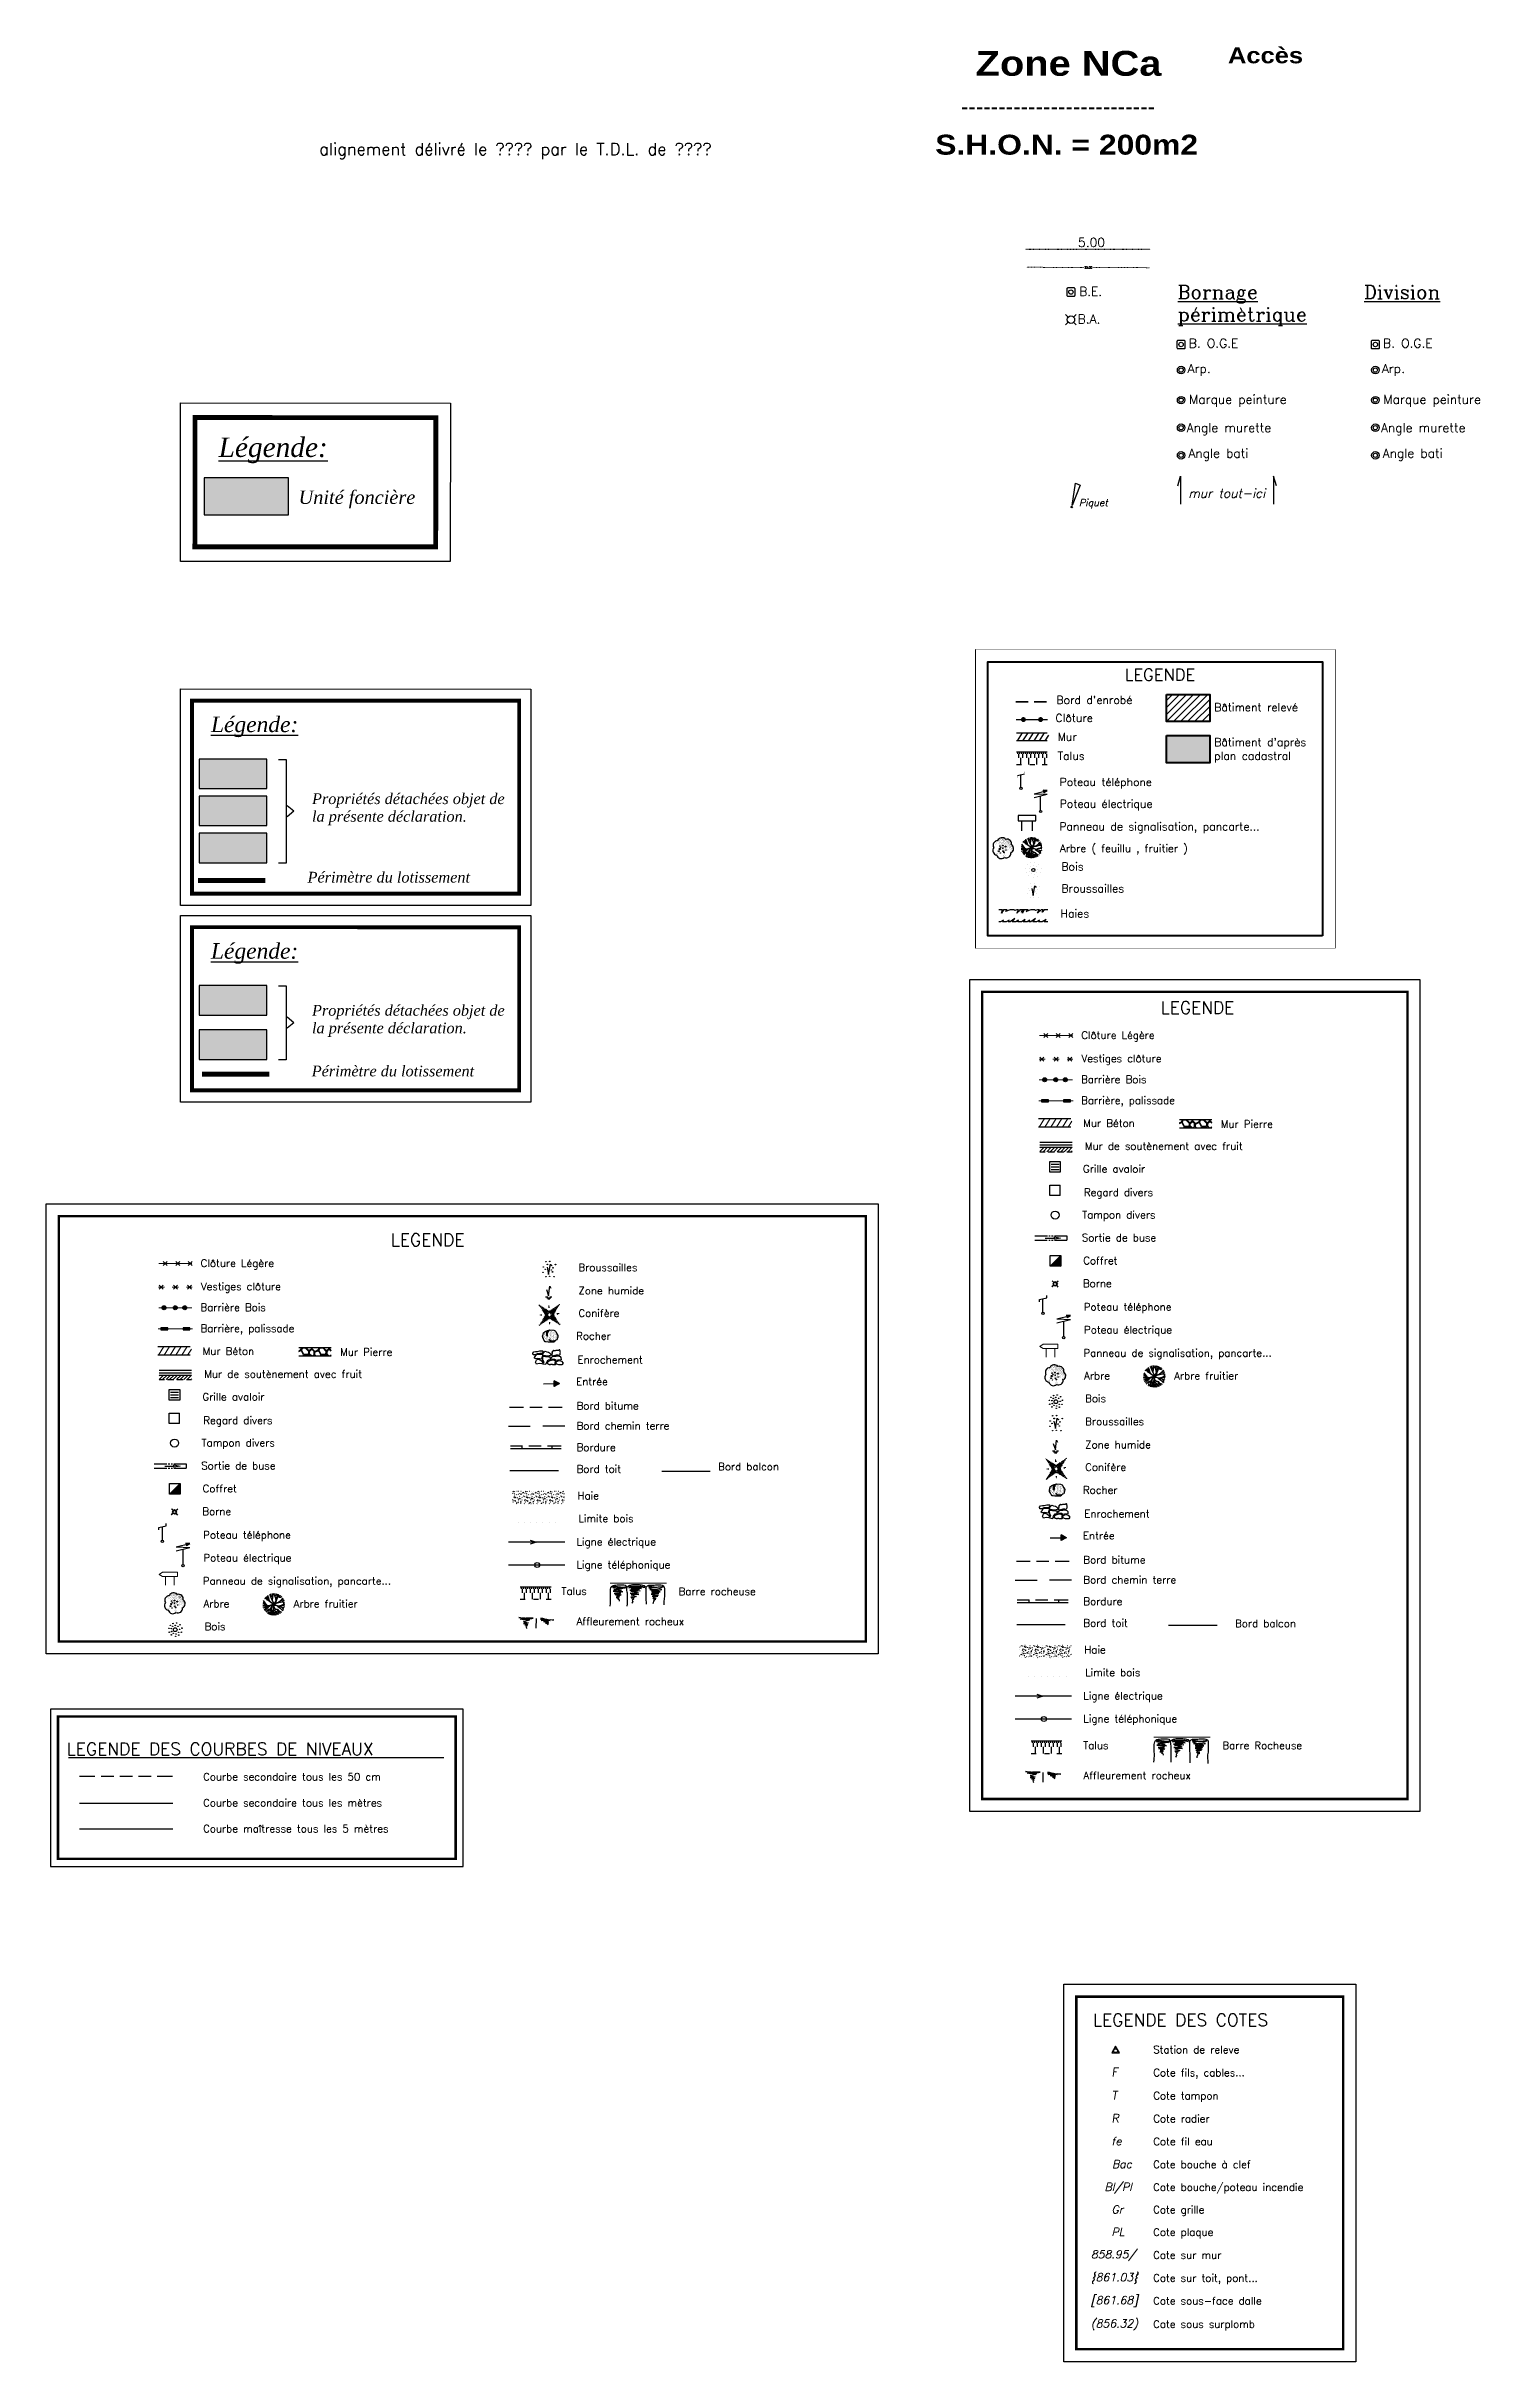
# Model space of a CAD drawing. Header units: millimetres. Extents: x -1573 to 210, y -360 to 557.
# Drawn here: x -925.5 to -635.2, y 12 to 476.9 of the extents above; entities that cross this region are included whole.
import ezdxf
from ezdxf.enums import TextEntityAlignment as Align

# ---------------------------------------------------------------- set-up
doc = ezdxf.new("R2010")
doc.units = ezdxf.units.MM
doc.header["$LTSCALE"] = 2
doc.set_wipeout_variables(frame=1)
for name, pattern in [('ACAD_ISO02W100', [15, 12, -3]), ('CACHE', [0.375, 0.25, -0.125]), ('CACHEX2', [0.75, 0.5, -0.25]), ('FANTOME2', [1.25, 0.625, -0.125, 0.125, -0.125, 0.125, -0.125]), ('POINTILLE2', [0.125, 0, -0.125])]:
    doc.linetypes.add(name, pattern=pattern)
doc.layers.add('Alignement', color=1, linetype='FANTOME2', lineweight=50)
for name, color, linetype in [('Bornage Symbole', 1, 'Continuous'), ('Divers', 7, 'Continuous'), ('Divers Texte', 7, 'Continuous'), ('Division Symbole', 1, 'Continuous'), ('DP 10', 7, 'Continuous'), ('Limite Ancienne Symbole', 7, 'Continuous'), ('Limite Cotation Ligne', 1, 'POINTILLE2'), ('Limite Cotation Texte', 1, 'Continuous'), ('Limite Nouvelle Symbole', 1, 'Continuous'), ('Légende Bornage', 7, 'Continuous'), ('Légende Topo', 7, 'Continuous'), ('Wipeout', 255, 'Continuous'), ('Zonage PLU', 7, 'Continuous')]:
    doc.layers.add(name, color=color, linetype=linetype)
doc.styles.add('17', font='romans.shx', dxfattribs={"oblique": 13.5, "height": 0.4})
doc.styles.add('20', font='romand', dxfattribs={"height": 1})
doc.styles.add('Arial black', font='', dxfattribs={"height": 1})
doc.styles.add('bornage', font='romanc.shx', dxfattribs={"height": 0.32})
doc.styles.add('CARTOUCHE', font='timesi.ttf', dxfattribs={"height": 1})
doc.styles.add('cotation', font='romanc.shx', dxfattribs={"height": 0.4})
doc.styles.add('Cotation Alti', font='romans.shx', dxfattribs={"oblique": 13.5, "height": 0.28})
doc.styles.add('Romand', font='romand.shx', dxfattribs={"height": 0.5})
doc.styles.add('ROMANS', font='ROMANC.shx', dxfattribs={"height": 0.36})
doc.styles.add('Romant', font='romant.shx', dxfattribs={"oblique": 13.5, "height": 0.5})
doc.styles.get('Arial black').set_extended_font_data('Arial Black')
doc.dimstyles.new('bornage', dxfattribs={"dimtxt": 0.4, "dimasz": 0.3, "dimexe": 0.18, "dimexo": 0.0625, "dimgap": 0.09, "dimtad": 0, "dimzin": 0, "dimdsep": 46, "dimtxsty": 'cotation', "dimcen": 0.09, "dimse1": 1, "dimse2": 1, "dimadec": 0, "dimazin": 0, "dimtfac": 1, "dimtofl": 0, "dimtmove": 0, "dimatfit": 3, "dimfxl": 1, "dimtolj": 1, "dimtzin": 0, "dimlwd": 13, "dimarcsym": 0})
pattern_1 = [(199.29004622, (-49686.49191, -24201.24735), (-42.50000000075, -15.00000000094), [0.1508475, -52.82320275]), (251.5650512, (-49688.7639, -24201.917), (-3e-12, -2.5), [0.157825, -7.74786915]), (196.92751306, (-49688.81387, -24202.06675), (-32.50000000001, -9.99999999991), [0.17115, -59.9329264]), (201.2505055, (-49686.48262, -24201.90995), (-12.50000000002, -4.99999999997), [0.2162375, -48.06678229]), (118.44292862, (-49687.937875, -24202.24475), (-14.99999999996, 27.49999999988), [0.1944, -68.04232032]), (173.65980825, (-49687.74562, -24202.26625), (-2.5, -7e-13), [0.19345, -22.44501285]), (118.07248694, (-49688.87075, -24200.91237), (-17.5000000001, 32.5000000001), [0.1210425, -42.3789575]), (159.4439548, (-49686.59872, -24200.8055), (-7.5, 2.5), [0.12175, -21.23825936]), (212.90524292, (-49686.71272, -24200.77), (-7.5, -5), [0.144125, -50.47701683]), (225, (-49686.9335, -24200.6489), (-4e-16, -2.5), [0.0906925, -3.44484141]), (246.2505055, (-49688.479125, -24200.5135), (-17.50000000007, -39.9999999999), [0.194675, -68.08782642]), (135, (-49688.4577, -24200.7913), (-2.5, 4e-16), [0.141055, -3.39447891]), (138.36646066, (-49688.10162, -24200.77), (-20, 17.50000000005), [0.0857, -30.01828645]), (124.69515353, (-49687.66012, -24200.75575), (-17.4999999999, 24.9999999999), [0.112625, -39.41584575]), (218.2901632, (-49688.89212, -24201.625), (-12.50000000004, -9.99999999994), [0.1153, -60.40329218]), (162.25532837, (-49687.51037, -24201.3685), (-54.99999999996, 17.50000000003), [0.18695, -65.43507374]), (205.34617594, (-49687.68837, -24201.3115), (-5, -2.5), [0.1498, -52.4096901]), (205.01689348, (-49687.14737, -24200.9905), (-5, -2.5), [0.2199, -41.16246339]), (131.18592517, (-49687.09737, -24201.04775), (-2.5, 2.5), [0.075675, -26.49968953]), (153.4349488, (-49686.8337, -24201.1404), (-2.5, 1e-12), [0.0477825, -5.54238744]), (221.18592517, (-49686.92637, -24201.78175), (-2.5, -2.5), [0.151425, -26.42393953]), (249.4439548, (-49687.1827, -24201.63922), (-2.5, -7.5), [0.121755, -21.23825436]), (109.79887635, (-49687.439125, -24202.06675), (-9.99999999995, 27.4999999999), [0.083475, -66.34317628]), (206.5650512, (-49687.9164, -24201.7389), (-2.5, -2.5), [0.0477825, -5.54238744]), (135, (-49688.13, -24201.447), (-2.5, 4e-16), [0.0604625, -3.47507141]), (146.3099325, (-49687.9306, -24201.14765), (-5, 2.5), [0.0514475, -8.96243069]), (221.18592517, (-49688.56462, -24201.38975), (-2.5, -2.5), [0.075775, -26.49958953]), (90, (-49688.3576, -24202.125), (-2.5, 2e-16), [0.125, -2.375]), (236.3099325, (-49686.7484, -24202.8719), (-2.5, -5), [0.153925, -8.85995319]), (233.1301024, (-49687.6243, -24202.72225), (-5, -7.5), [0.17806, -12.32194]), (126.38435182, (-49687.63152, -24203), (-7.49999999999, 10), [0.1680425, -58.83407611]), (226.7357046, (-49688.15132, -24202.86477), (-37.49999999898, -40.00000000041), [0.16644, -58.19664765]), (115.70995378, (-49688.728375, -24202.765), (-2.5, 5), [0.2294, -74.68722032]), (217.40535663, (-49686.87637, -24202.57275), (-32.50000000016, -24.99999999975), [0.1525, -53.3498364]), (135, (-49686.5061, -24202.5513), (-2.5, 4e-16), [0.0705275, -3.46500641]), (243.4349488, (-49687.4605, -24202.4658), (3e-12, -2.5), [0.0635875, -5.52658244]), (257.4711923, (-49686.83362, -24202.38025), (-2.5, -12.5), [0.1972, -22.85166114]), (135, (-49688.1076, -24202.5), (-2.5, 4e-16), [0.1767775, -3.35875641])]

msp = doc.modelspace()

# ---------------------------------------------------------------- texts
at = {"layer": 'Alignement', "linetype": 'Continuous', "lineweight": -3, "style": 'Romand'}
msp.add_text('alignement délivré le ???? par le T.D.L. de ????', height=2.4, dxfattribs=at).set_placement((-870.672, 455.065))
at = {"layer": 'Bornage Symbole', "attachment_point": 1, "style": 'ROMANS'}
for s, insert, char_height, width in [('{\\LBornage périmètrique}', (-698.281, 428.927), 2.7, 18.31408), ('{\\LDivision}', (-660.842, 428.927), 2.7, 18.31408), ('B. O.G.E', (-696.055, 418.173), 1.8, 12.20939), ('Arp.', (-696.293, 413.105), 1.8, 12.20939), ('Marque peinture', (-695.995, 406.893), 1.8, 24.99854), ('Angle murette', (-696.471, 401.229), 1.8, 22.14329), ('Angle bati', (-696.114, 396.1), 1.8, 21.25102)]:
    msp.add_mtext(s, dxfattribs=dict(at, insert=insert, char_height=char_height, width=width))
at = {"layer": 'Divers Texte', "style": 'Cotation Alti', "oblique": 13.5}
msp.add_text('Piquet', height=1.4, dxfattribs=at).set_placement((-718.107, 384.566))
at = {"layer": 'Division Symbole', "char_height": 1.8, "attachment_point": 1, "style": 'ROMANS'}
for s, insert, width in [('B. O.G.E', (-657.043, 418.173), 12.20939), ('Arp.', (-657.281, 413.105), 12.20939), ('Marque peinture', (-656.983, 406.893), 24.99854), ('Angle murette', (-657.459, 401.229), 22.14329), ('Angle bati', (-657.102, 396.1), 21.25102)]:
    msp.add_mtext(s, dxfattribs=dict(at, insert=insert, width=width))
at = {"layer": 'DP 10', "attachment_point": 1, "style": 'Arial black'}
for s, insert, char_height, width in [('Accès', (-688.182, 476.684), 3.2, 15.91756), ('S.H.O.N. = 200m2', (-746.974, 459.145), 4, 69.4144)]:
    msp.add_mtext(s, dxfattribs=dict(at, insert=insert, char_height=char_height, width=width))
at = {"layer": 'Limite Ancienne Symbole', "char_height": 1.8, "attachment_point": 1, "style": 'ROMANS'}
for s, insert, width in [('B.E.', (-718.064, 428.581), 5.27599), ('B.A.', (-718.362, 423.045), 5.3832)]:
    msp.add_mtext(s, dxfattribs=dict(at, insert=insert, width=width))
at = {"layer": 'Limite Cotation Texte', "style": 'bornage'}
msp.add_text('5.00', height=1.8, dxfattribs=at).set_placement((-715.588, 436.622), align=Align.CENTER)
at = {"layer": 'Limite Cotation Texte', "style": '17', "oblique": 13.5}
msp.add_text('mur tout-ici', height=1.8, dxfattribs=at).set_placement((-688.423, 387.166), align=Align.MIDDLE_CENTER)
at = {"layer": 'Zonage PLU', "insert": (-738.856, 475.975), "char_height": 5, "width": 41.77672, "attachment_point": 1, "style": 'Arial black'}
msp.add_mtext('Zone NCa', dxfattribs=at)

# ---------------------------------------------------------------- blocks, each defined once
blk = doc.blocks.new('Piquet')
at = {"layer": 'Divers', "flags": 128}
blk.add_lwpolyline([(0.043, 0.053), (0.529, 0.814), (0.669, 0.667)], close=True, dxfattribs=at)
at = {"layer": 'Divers'}
blk.add_circle((0, 0), 0.0279, dxfattribs=at)
blk = doc.blocks.new('Borne nouvelle')
at = {"const_width": 0.00005}
blk.add_lwpolyline([(0, 0, 1), (0, 0, 1)], format="xyb", close=True, dxfattribs=at)
at = {"layer": 'Limite Nouvelle Symbole'}
blk.add_lwpolyline([(0.166, -0.126), (0.166, 0.126, 0.414214), (0.126, 0.166), (-0.126, 0.166, 0.414214), (-0.166, 0.126), (-0.166, -0.126, 0.414214), (-0.126, -0.166), (0.126, -0.166, 0.414214)], format="xyb", close=True, dxfattribs=at)
blk.add_circle((0, 0), 0.0887, dxfattribs=at)
blk = doc.blocks.new('Borne ancienne')
at = {"layer": 'Limite Ancienne Symbole'}
for points in [[(-0.213, 0.213), (-0.106, 0.106)], [(0.213, 0.213), (0.106, 0.106)], [(-0.106, -0.106), (-0.213, -0.213)], [(0.106, -0.106), (0.213, -0.213)]]:
    blk.add_lwpolyline(points, dxfattribs=at)
blk.add_circle((0, 0), 0.15, dxfattribs=at)
blk = doc.blocks.new('Borne existante')
at = {"layer": 'Limite Ancienne Symbole', "color": 0}
blk.add_lwpolyline([(0.166238, -0.126408), (0.16639, 0.126208, 0.414214), (0.126383, 0.166263), (-0.126233, 0.166415, 0.414214), (-0.166288, 0.126408), (-0.16644, -0.126208, 0.414214), (-0.126433, -0.166263), (0.126183, -0.166415, 0.414214)], format="xyb", close=True, dxfattribs=at)
blk.add_circle((-0.000025, 0), 0.08865, dxfattribs=at)
blk = doc.blocks.new('*X94')
at = {"color": 0}
for p, q in [((2.91, 2.31), (2.93, 2.33)), ((2.91, 2.33), (2.92, 2.33)), ((2.92, 2.29), (2.97, 2.33)), ((2.92, 2.3), (2.95, 2.33)), ((2.93, 2.25), (3.02, 2.33)), ((2.93, 2.26), (3, 2.33)), ((2.93, 2.27), (2.98, 2.33)), ((2.94, 2.22), (3.05, 2.33)), ((2.94, 2.23), (3.03, 2.33)), ((2.95, 2.2), (3.07, 2.33)), ((2.95, 2.18), (3.1, 2.32)), ((2.95, 2.19), (3.08, 2.32)), ((2.96, 2.15), (3.13, 2.32)), ((2.96, 2.16), (3.12, 2.32)), ((2.97, 2.12), (3.17, 2.32)), ((2.97, 2.14), (3.15, 2.32)), ((2.98, 2.11), (3.18, 2.32)), ((3.01, 2.13), (3.2, 2.32)), ((3.07, 2.17), (3.22, 2.32)), ((3.13, 2.21), (3.23, 2.31)), ((3.18, 2.25), (3.25, 2.31)), ((3.24, 2.29), (3.27, 2.31))]:
    blk.add_line(p, q, dxfattribs=at)
blk = doc.blocks.new('*X92')
at = {"color": 0}
for p, q in [((961.65, 5073.9), (961.65, 5073.9)), ((961.67, 5073.49), (961.67, 5073.49)), ((961.72, 5073.82), (961.72, 5073.82)), ((961.74, 5073.93), (961.74, 5073.93)), ((961.75, 5073.41), (961.75, 5073.41)), ((961.77, 5073.52), (961.77, 5073.52)), ((961.79, 5073.63), (961.79, 5073.63)), ((961.8, 5073.74), (961.8, 5073.74)), ((961.82, 5073.85), (961.82, 5073.85)), ((961.85, 5073.44), (961.85, 5073.44)), ((961.86, 5073.55), (961.86, 5073.55)), ((961.88, 5073.66), (961.88, 5073.66)), ((961.9, 5073.77), (961.9, 5073.77)), ((961.94, 5073.47), (961.94, 5073.47)), ((961.96, 5073.58), (961.96, 5073.58)), ((961.98, 5073.69), (961.98, 5073.69)), ((961.99, 5073.8), (961.99, 5073.8)), ((962.04, 5073.5), (962.04, 5073.5)), ((962.05, 5073.61), (962.05, 5073.61)), ((962.07, 5073.72), (962.07, 5073.72)), ((962.12, 5073.42), (962.12, 5073.42)), ((962.13, 5073.53), (962.13, 5073.53)), ((962.15, 5073.64), (962.15, 5073.64)), ((962.21, 5073.45), (962.21, 5073.45)), ((961.67, 5072.86), (961.67, 5072.86)), ((961.7, 5072.44), (961.7, 5072.44)), ((961.75, 5072.78), (961.75, 5072.78)), ((961.76, 5072.89), (961.76, 5072.89)), ((961.78, 5073), (961.78, 5073)), ((961.79, 5072.47), (961.79, 5072.47)), ((961.8, 5073.11), (961.8, 5073.11)), ((961.83, 5072.7), (961.83, 5072.7)), ((961.84, 5072.81), (961.84, 5072.81)), ((961.86, 5072.92), (961.86, 5072.92)), ((961.88, 5073.03), (961.88, 5073.03)), ((961.89, 5073.14), (961.89, 5073.14)), ((961.89, 5072.51), (961.89, 5072.51)), ((961.9, 5072.62), (961.9, 5072.62)), ((961.91, 5073.25), (961.91, 5073.25)), ((961.92, 5072.73), (961.92, 5072.73)), ((961.94, 5072.84), (961.94, 5072.84)), ((961.95, 5072.95), (961.95, 5072.95)), ((961.97, 5073.06), (961.97, 5073.06)), ((961.98, 5072.54), (961.98, 5072.54)), ((961.99, 5073.17), (961.99, 5073.17)), ((962, 5073.28), (962, 5073.28)), ((962, 5072.65), (962, 5072.65)), ((962.02, 5073.39), (962.02, 5073.39)), ((962.02, 5072.76), (962.02, 5072.76)), ((962.03, 5072.87), (962.03, 5072.87)), ((962.05, 5072.98), (962.05, 5072.98)), ((962.07, 5073.09), (962.07, 5073.09)), ((962.08, 5073.2), (962.08, 5073.2)), ((962.1, 5073.31), (962.1, 5073.31)), ((962.11, 5072.79), (962.11, 5072.79)), ((962.13, 5072.9), (962.13, 5072.9)), ((962.14, 5073.01), (962.14, 5073.01)), ((962.16, 5073.12), (962.16, 5073.12)), ((962.18, 5073.23), (962.18, 5073.23)), ((962.19, 5073.34), (962.19, 5073.34)), ((962.21, 5072.82), (962.21, 5072.82)), ((962.22, 5072.93), (962.22, 5072.93)), ((962.24, 5073.04), (962.24, 5073.04)), ((962.26, 5073.15), (962.26, 5073.15)), ((962.32, 5072.96), (962.32, 5072.96))]:
    blk.add_line(p, q, dxfattribs=at)
blk = doc.blocks.new('*X93')
at = {"color": 0}
for p, q in [((961.5625, 5073.875), (961.5625, 5073.875)), ((961.5625, 5073.625), (961.5625, 5073.625)), ((961.625, 5074), (961.625, 5074)), ((961.625, 5073.75), (961.625, 5073.75)), ((961.625, 5073.5), (961.625, 5073.5)), ((961.6875, 5073.875), (961.6875, 5073.875)), ((961.6875, 5073.625), (961.6875, 5073.625)), ((961.75, 5073.75), (961.75, 5073.75)), ((961.75, 5073.5), (961.75, 5073.5)), ((961.8125, 5073.875), (961.8125, 5073.875)), ((961.8125, 5073.625), (961.8125, 5073.625)), ((961.875, 5073.75), (961.875, 5073.75)), ((961.875, 5073.5), (961.875, 5073.5)), ((961.9375, 5073.875), (961.9375, 5073.875)), ((961.9375, 5073.625), (961.9375, 5073.625)), ((962, 5073.75), (962, 5073.75)), ((962, 5073.5), (962, 5073.5)), ((962.0625, 5073.625), (962.0625, 5073.625)), ((962.125, 5073.75), (962.125, 5073.75)), ((962.125, 5073.5), (962.125, 5073.5)), ((962.1875, 5073.625), (962.1875, 5073.625)), ((961.4375, 5072.875), (961.4375, 5072.875)), ((961.5, 5073), (961.5, 5073)), ((961.5, 5072.75), (961.5, 5072.75)), ((961.5625, 5073.375), (961.5625, 5073.375)), ((961.5625, 5072.875), (961.5625, 5072.875)), ((961.625, 5073), (961.625, 5073)), ((961.625, 5072.75), (961.625, 5072.75)), ((961.625, 5072.5), (961.625, 5072.5)), ((961.6875, 5073.375), (961.6875, 5073.375)), ((961.6875, 5073.125), (961.6875, 5073.125)), ((961.6875, 5072.875), (961.6875, 5072.875)), ((961.6875, 5072.625), (961.6875, 5072.625)), ((961.6875, 5072.375), (961.6875, 5072.375)), ((961.75, 5073.25), (961.75, 5073.25)), ((961.75, 5073), (961.75, 5073)), ((961.75, 5072.75), (961.75, 5072.75)), ((961.75, 5072.5), (961.75, 5072.5)), ((961.8125, 5073.375), (961.8125, 5073.375)), ((961.8125, 5073.125), (961.8125, 5073.125)), ((961.8125, 5072.875), (961.8125, 5072.875)), ((961.8125, 5072.625), (961.8125, 5072.625)), ((961.875, 5073.25), (961.875, 5073.25)), ((961.875, 5073), (961.875, 5073)), ((961.875, 5072.75), (961.875, 5072.75)), ((961.875, 5072.5), (961.875, 5072.5)), ((961.9375, 5073.375), (961.9375, 5073.375)), ((961.9375, 5073.125), (961.9375, 5073.125)), ((961.9375, 5072.875), (961.9375, 5072.875)), ((961.9375, 5072.625), (961.9375, 5072.625)), ((962, 5073.25), (962, 5073.25)), ((962, 5073), (962, 5073)), ((962, 5072.75), (962, 5072.75)), ((962.0625, 5073.375), (962.0625, 5073.375)), ((962.0625, 5073.125), (962.0625, 5073.125)), ((962.0625, 5072.875), (962.0625, 5072.875)), ((962.125, 5073.25), (962.125, 5073.25)), ((962.125, 5073), (962.125, 5073)), ((962.1875, 5073.375), (962.1875, 5073.375)), ((962.1875, 5073.125), (962.1875, 5073.125)), ((962.1875, 5072.875), (962.1875, 5072.875)), ((962.25, 5073.25), (962.25, 5073.25)), ((962.25, 5073), (962.25, 5073)), ((962.3125, 5073.125), (962.3125, 5073.125))]:
    blk.add_line(p, q, dxfattribs=at)
blk = doc.blocks.new('*X89')
at = {"color": 0}
for p, q in [((961.275, 5073.25), (961.275, 5073.25)), ((961.275, 5073.1625), (961.275, 5073.1625)), ((961.3625, 5073.38125), (961.3625, 5073.38125)), ((961.3625, 5073.29375), (961.3625, 5073.29375)), ((961.3625, 5073.20625), (961.3625, 5073.20625)), ((961.3625, 5073.11875), (961.3625, 5073.11875)), ((961.3625, 5073.03125), (961.3625, 5073.03125)), ((961.45, 5073.3375), (961.45, 5073.3375)), ((961.45, 5073.25), (961.45, 5073.25)), ((961.45, 5073.1625), (961.45, 5073.1625)), ((961.45, 5073.075), (961.45, 5073.075)), ((961.5375, 5073.38125), (961.5375, 5073.38125)), ((961.5375, 5073.29375), (961.5375, 5073.29375)), ((961.5375, 5073.20625), (961.5375, 5073.20625)), ((961.5375, 5073.11875), (961.5375, 5073.11875)), ((961.5375, 5073.03125), (961.5375, 5073.03125)), ((961.625, 5073.25), (961.625, 5073.25)), ((961.625, 5073.1625), (961.625, 5073.1625))]:
    blk.add_line(p, q, dxfattribs=at)
blk = doc.blocks.new('*X91')
at = {"color": 0}
for p, q in [((960.76, 5073.4), (960.76, 5073.4)), ((960.85, 5073.43), (960.85, 5073.43)), ((960.95, 5073.46), (960.95, 5073.46)), ((961.04, 5073.49), (961.04, 5073.49)), ((960.93, 5073.35), (960.93, 5073.35)), ((961.02, 5073.38), (961.02, 5073.38))]:
    blk.add_line(p, q, dxfattribs=at)
blk = doc.blocks.new('*X90')
at = {"color": 0}
for p, q in [((960.67, 5072.85), (960.67, 5072.85)), ((960.85, 5072.8), (960.85, 5072.8)), ((960.92, 5072.72), (960.92, 5072.72)), ((960.94, 5072.83), (960.94, 5072.83)), ((961.02, 5072.75), (961.02, 5072.75)), ((961.04, 5072.86), (961.04, 5072.86)), ((961.13, 5072.89), (961.13, 5072.89))]:
    blk.add_line(p, q, dxfattribs=at)
blk = doc.blocks.new('*X95')
at = {"color": 0}
for p, q in [((1.132, 0.867), (1.224, 0.959)), ((1.135, 0.861), (1.227, 0.953)), ((1.142, 0.885), (1.221, 0.965)), ((1.144, 0.861), (1.23, 0.947)), ((1.151, 0.904), (1.218, 0.97)), ((1.153, 0.861), (1.233, 0.941)), ((1.161, 0.922), (1.215, 0.976)), ((1.162, 0.861), (1.236, 0.935)), ((1.17, 0.861), (1.239, 0.93)), ((1.171, 0.941), (1.212, 0.982)), ((1.179, 0.861), (1.242, 0.924)), ((1.18, 0.959), (1.209, 0.988)), ((1.188, 0.861), (1.245, 0.918)), ((1.19, 0.978), (1.206, 0.994)), ((1.197, 0.861), (1.248, 0.912)), ((1.2, 0.996), (1.203, 0.999)), ((1.206, 0.861), (1.251, 0.906)), ((1.215, 0.861), (1.254, 0.9)), ((1.223, 0.861), (1.257, 0.895)), ((1.232, 0.861), (1.26, 0.889)), ((1.241, 0.861), (1.263, 0.883)), ((1.25, 0.861), (1.266, 0.877)), ((1.259, 0.861), (1.269, 0.871)), ((1.268, 0.861), (1.272, 0.866))]:
    blk.add_line(p, q, dxfattribs=at)
blk = doc.blocks.new('*X96')
at = {"color": 0}
for p, q in [((1.132, 0.867), (1.224, 0.959)), ((1.135, 0.861), (1.227, 0.953)), ((1.142, 0.885), (1.221, 0.965)), ((1.144, 0.861), (1.23, 0.947)), ((1.151, 0.904), (1.218, 0.97)), ((1.153, 0.861), (1.233, 0.941)), ((1.161, 0.922), (1.215, 0.976)), ((1.162, 0.861), (1.236, 0.935)), ((1.17, 0.861), (1.239, 0.93)), ((1.171, 0.941), (1.212, 0.982)), ((1.179, 0.861), (1.242, 0.924)), ((1.18, 0.959), (1.209, 0.988)), ((1.188, 0.861), (1.245, 0.918)), ((1.19, 0.978), (1.206, 0.994)), ((1.197, 0.861), (1.248, 0.912)), ((1.2, 0.996), (1.203, 0.999)), ((1.206, 0.861), (1.251, 0.906)), ((1.215, 0.861), (1.254, 0.9)), ((1.223, 0.861), (1.257, 0.895)), ((1.232, 0.861), (1.26, 0.889)), ((1.241, 0.861), (1.263, 0.883)), ((1.25, 0.861), (1.266, 0.877)), ((1.259, 0.861), (1.269, 0.871)), ((1.268, 0.861), (1.272, 0.866))]:
    blk.add_line(p, q, dxfattribs=at)
blk = doc.blocks.new('*D97')
at = {"layer": 'Defpoints', "color": 0, "ltscale": 0.5, "transparency": 16777216}
for p in [(-728.74, 432.53), (-703.74, 432.45), (-703.74, 432.45)]:
    blk.add_point(p, dxfattribs=at)
at = {"layer": 'Légende Topo', "color": 0, "linetype": 'POINTILLE2', "lineweight": 13, "ltscale": 0.5, "transparency": 16777216}
for p, q in [((-728.44, 432.53), (-717.13, 432.49)), ((-704.04, 432.45), (-715.35, 432.49))]:
    blk.add_line(p, q, dxfattribs=at)
at = {"layer": 'Légende Topo', "color": 0, "ltscale": 0.5, "transparency": 16777216}
for points in [[(-728.44, 432.58), (-728.44, 432.48), (-728.74, 432.53)], [(-704.04, 432.5), (-704.04, 432.4), (-703.74, 432.45)]]:
    blk.add_solid(points, dxfattribs=at)
at = {"layer": 'Légende Topo', "color": 0, "ltscale": 0.5, "transparency": 16777216, "insert": (-716.24, 432.49), "char_height": 0.4, "attachment_point": 5, "rotation": 359.8278, "style": 'cotation'}
blk.add_mtext('\\A1;25.00', dxfattribs=at)

# ---------------------------------------------------------------- dimensions: what is measured, and where the dimension line sits
at = {"layer": 'Légende Topo', "ltscale": 0.5}
dim = msp.add_aligned_dim(p1=(-728.736, 432.527), p2=(-703.736, 432.452), distance=0, dimstyle='bornage', dxfattribs=at)
dim.commit()
dim.dimension.update_dxf_attribs({"geometry": '*D97', "text_midpoint": (-716.236, 432.489)})

# ---------------------------------------------------------------- linework, layer by layer
at = {"layer": 'Bornage Symbole'}
for centre, radius in [((-697.601, 411.895), 0.75), ((-697.601, 411.895), 0.424), ((-697.601, 405.861), 0.75), ((-697.601, 405.861), 0.424), ((-697.601, 400.316), 0.75), ((-697.601, 400.316), 0.424), ((-697.601, 394.771), 0.75), ((-697.601, 394.771), 0.424)]:
    msp.add_circle(centre, radius, dxfattribs=at)
at = {"layer": 'Division Symbole'}
for centre, radius in [((-658.588, 411.895), 0.75), ((-658.588, 411.895), 0.424), ((-658.588, 405.861), 0.75), ((-658.588, 405.861), 0.424), ((-658.588, 400.316), 0.75), ((-658.588, 400.316), 0.424), ((-658.588, 394.771), 0.75), ((-658.588, 394.771), 0.424)]:
    msp.add_circle(centre, radius, dxfattribs=at)
at = {"layer": 'DP 10', "lineweight": 80, "flags": 128}
msp.add_lwpolyline([(-680.941, 471.34, 0, 0, 0), (-680.941, 466.14, 3, 0, 0), (-680.941, 461.374, 0, 0, 0)], format="xyseb", dxfattribs=at)
at = {"layer": 'Limite Cotation Ligne', "ltscale": 0.5, "flags": 128}
msp.add_lwpolyline([(-728.782, 436.153), (-703.782, 436.153)], dxfattribs=at)
at = {"layer": 'Limite Cotation Texte', "flags": 128}
for points in [[(-698.288, 388.672), (-697.711, 390.623), (-697.711, 385.003)], [(-678.442, 388.672), (-679.019, 390.623), (-679.019, 385.003)]]:
    msp.add_lwpolyline(points, dxfattribs=at)
at = {"layer": 'Légende Topo'}
msp.add_lwpolyline([(-666.728, 295.807), (-738.813, 295.807), (-738.813, 355.824), (-666.728, 355.824)], close=True, dxfattribs=at)
at = {"layer": 'Zonage PLU', "color": 40, "linetype": 'CACHEX2', "lineweight": 80, "flags": 128}
msp.add_lwpolyline([(-741.576, 464.456), (-702.693, 464.456)], dxfattribs=at)

# ---------------------------------------------------------------- block references
at = {"layer": 'Bornage Symbole', "xscale": 5, "yscale": 5, "zscale": 5}
msp.add_blockref('Borne nouvelle', (-697.601, 417.022), dxfattribs=at)
at = {"layer": 'Divers', "xscale": 5, "yscale": 5, "zscale": 5, "rotation": 24.08851642808579}
msp.add_blockref('Piquet', (-719.562, 384.379), dxfattribs=at)
at = {"layer": 'Division Symbole', "xscale": 5, "yscale": 5, "zscale": 5}
msp.add_blockref('Borne nouvelle', (-658.588, 417.022), dxfattribs=at)
at = {"layer": 'Limite Ancienne Symbole', "xscale": 5, "yscale": 5, "zscale": 5}
for name, p in [('Borne existante', (-719.729, 427.549)), ('Borne ancienne', (-719.729, 422.013))]:
    msp.add_blockref(name, p, dxfattribs=at)

msp.set_redraw_order([(e.dxf.handle, doc.entitydb.next_handle()) for e in msp.query("TEXT MTEXT ATTDEF DIMENSION ARC_DIMENSION")])  # texts and dimensions are drawn at this point

# ---------------------------------------------------------------- wipeouts: each hides what was drawn before it
at = {"lineweight": 30}
for points in [[(-898.54, 405.283), (-844.336, 405.26), (-844.349, 373.477), (-898.553, 373.477)], [(-898.54, 347.871), (-828.177, 347.853), (-828.187, 304.426), (-898.551, 304.426)], [(-740.03, 289.542), (-649.649, 289.542), (-649.649, 122.49), (-740.03, 122.49)], [(-925.473, 244.519), (-758.421, 244.519), (-758.421, 154.138), (-925.473, 154.138)], [(-924.623, 143.063), (-841.783, 143.063), (-841.783, 111.482), (-924.623, 111.482)], [(-721.126, 87.816), (-662.541, 87.816), (-662.541, 12.03), (-721.126, 12.03)]]:
    msp.add_wipeout(points, dxfattribs=at).dxf.layer = 'Wipeout'

# ---------------------------------------------------------------- next in the draw order: hatches: boundary and pattern name
at = {"layer": 'Légende Bornage'}
for color, points in [(51, [(-876.871, 390.256), (-893.794, 390.256), (-893.794, 382.847), (-876.871, 382.847)]), (81, [(-881.205, 333.795), (-894.744, 333.795), (-894.744, 327.868), (-881.205, 327.868)]), (131, [(-881.205, 326.355), (-894.744, 326.355), (-894.744, 320.428), (-881.205, 320.428)]), (211, [(-881.205, 318.915), (-894.744, 318.915), (-894.744, 312.988), (-881.205, 312.988)])]:
    msp.add_hatch(color=color, dxfattribs=at).paths.add_polyline_path(points)
at = {"layer": 'Légende Topo'}
h = msp.add_hatch(color=256, dxfattribs=at)
edge = h.paths.add_edge_path()
edge.add_arc((-724.998, 269.406), 0.401, 0, 360)
h = msp.add_hatch(color=256, dxfattribs=at)
edge = h.paths.add_edge_path()
edge.add_arc((-722.756, 269.406), 0.401, 0, 360)
h = msp.add_hatch(color=256, dxfattribs=at)
edge = h.paths.add_edge_path()
edge.add_arc((-720.83, 269.406), 0.401, 0, 360)
h = msp.add_hatch(color=256, dxfattribs=at)
edge = h.paths.add_edge_path()
edge.add_arc((-901.826, 223.633), 0.401, 0, 360)
h = msp.add_hatch(color=256, dxfattribs=at)
edge = h.paths.add_edge_path()
edge.add_arc((-899.584, 223.633), 0.401, 0, 360)
h = msp.add_hatch(color=256, dxfattribs=at)
edge = h.paths.add_edge_path()
edge.add_arc((-897.659, 223.633), 0.401, 0, 360)
at = {"layer": 'Légende Topo', "linetype": 'Continuous'}
h = msp.add_hatch(dxfattribs=at)
h.set_pattern_fill('HAIE', color=3, scale=2.5, angle=90, style=0)
h.set_pattern_definition(pattern_1)
h.paths.add_polyline_path([(-831.855, 186.773), (-821.468, 186.773), (-821.468, 184.273), (-831.856, 184.273)])
h = msp.add_hatch(dxfattribs=at)
h.set_pattern_fill('HAIE', color=3, scale=2.5, angle=90, style=0)
h.set_pattern_definition(pattern_1)
h.paths.add_polyline_path([(-730.092, 155.85), (-719.705, 155.85), (-719.705, 153.35), (-730.092, 153.35)])

# ---------------------------------------------------------------- next in the draw order: linework, layer by layer
at = {"layer": 'DP 10', "color": 1, "linetype": 'CACHE', "lineweight": 30, "ltscale": 8, "const_width": 1, "flags": 128}
msp.add_lwpolyline([(-895.04, 309.415), (-881.501, 309.415)], dxfattribs=at)
at = {"layer": 'Légende Bornage'}
for points in [[(-898.54, 405.283), (-844.336, 405.26), (-844.349, 373.477), (-898.553, 373.477)], [(-893.794, 382.847), (-876.871, 382.847), (-876.871, 390.256), (-893.794, 390.256)], [(-894.744, 327.868), (-881.205, 327.868), (-881.205, 333.795), (-894.744, 333.795)], [(-894.744, 320.428), (-881.205, 320.428), (-881.205, 326.355), (-894.744, 326.355)], [(-894.744, 312.988), (-881.205, 312.988), (-881.205, 318.915), (-894.744, 318.915)]]:
    msp.add_lwpolyline(points, close=True, dxfattribs=at)
for points, const_width in [([(-895.616, 402.358), (-847.261, 402.336), (-847.273, 376.402), (-895.628, 376.401)], 0.975), ([(-896.201, 345.53), (-830.517, 345.513), (-830.526, 306.766), (-896.211, 306.765)], 0.78)]:
    msp.add_lwpolyline(points, close=True, dxfattribs=dict(at, const_width=const_width))
at = {"layer": 'Légende Bornage', "flags": 128}
for points in [[(-878.822, 333.739), (-877.305, 333.739), (-877.305, 312.923), (-878.822, 312.923)], [(-875.753, 323.331), (-877.077, 324.436)], [(-875.753, 323.331), (-877.077, 322.226)]]:
    msp.add_lwpolyline(points, dxfattribs=at)
at = {"layer": 'Légende Topo', "lineweight": 9}
for p, q in [((-726.035, 278.266), (-719.395, 278.266)), ((-726.083, 273.524), (-724.925, 273.524)), ((-723.359, 273.524), (-722.069, 273.524)), ((-720.503, 273.524), (-719.346, 273.524)), ((-726.173, 265.161), (-719.287, 265.161)), ((-726.075, 269.406), (-719.436, 269.406)), ((-902.863, 232.493), (-896.223, 232.493)), ((-902.911, 227.751), (-901.753, 227.751)), ((-902.904, 223.633), (-896.264, 223.633)), ((-900.187, 227.751), (-898.897, 227.751)), ((-897.331, 227.751), (-896.174, 227.751)), ((-903.001, 219.388), (-896.115, 219.388))]:
    msp.add_line(p, q, dxfattribs=at)
at = {"layer": 'Légende Topo', "lineweight": -3}
for p, q in [((-725.174, 277.866), (-724.374, 278.666)), ((-725.174, 278.666), (-724.374, 277.866)), ((-722.654, 277.866), (-721.854, 278.666)), ((-722.654, 278.666), (-721.854, 277.866)), ((-720.133, 277.866), (-719.333, 278.666)), ((-720.133, 278.666), (-719.333, 277.866)), ((-725.952, 273.123), (-725.152, 273.923)), ((-725.952, 273.923), (-725.152, 273.123)), ((-723.107, 273.134), (-722.307, 273.934)), ((-723.107, 273.934), (-722.307, 273.134)), ((-720.313, 273.123), (-719.513, 273.923)), ((-720.313, 273.923), (-719.513, 273.123)), ((-902.002, 232.893), (-901.202, 232.093)), ((-902.002, 232.093), (-901.202, 232.893)), ((-899.482, 232.893), (-898.682, 232.093)), ((-899.482, 232.093), (-898.682, 232.893)), ((-896.961, 232.893), (-896.161, 232.093)), ((-896.961, 232.093), (-896.161, 232.893)), ((-902.78, 228.15), (-901.98, 227.35)), ((-902.78, 227.35), (-901.98, 228.15)), ((-899.935, 228.162), (-899.135, 227.362)), ((-899.935, 227.362), (-899.135, 228.162)), ((-897.141, 228.15), (-896.341, 227.35)), ((-897.141, 227.35), (-896.341, 228.15))]:
    msp.add_line(p, q, dxfattribs=at)
at = {"layer": 'Légende Topo', "color": 251}
for p, q in [((-697.939, 260.776), (-697.51, 260.991)), ((-697.939, 260.601), (-697.51, 260.816)), ((-697.511, 260.99), (-697.336, 261.34)), ((-697.335, 260.641), (-697.51, 260.816)), ((-697.336, 260.99), (-697.161, 261.34)), ((-697.335, 261.341), (-697.335, 261.453)), ((-697.335, 260.816), (-697.335, 260.991)), ((-696.985, 260.116), (-697.335, 260.816)), ((-696.985, 259.941), (-697.335, 260.641)), ((-697.16, 261.341), (-696.635, 261.341)), ((-695.935, 260.641), (-696.635, 261.341)), ((-696.46, 261.341), (-696.46, 261.453)), ((-695.935, 260.816), (-696.46, 261.341)), ((-695.935, 260.816), (-695.585, 260.991)), ((-695.935, 260.291), (-695.935, 260.641)), ((-695.76, 260.641), (-695.41, 260.991)), ((-695.76, 260.116), (-695.76, 260.641)), ((-695.585, 260.991), (-695.41, 261.166)), ((-695.41, 261.166), (-695.41, 261.453)), ((-695.41, 260.991), (-695.235, 260.991)), ((-695.235, 261.166), (-695.235, 261.453)), ((-694.71, 260.641), (-695.235, 261.166)), ((-694.885, 260.641), (-695.235, 260.991)), ((-694.885, 259.941), (-694.885, 260.641)), ((-694.71, 260.641), (-694.01, 260.991)), ((-694.71, 260.466), (-694.01, 260.816)), ((-694.71, 259.941), (-694.71, 260.466)), ((-694.011, 260.99), (-693.836, 261.34)), ((-693.835, 260.641), (-694.01, 260.816)), ((-693.836, 260.99), (-693.661, 261.34)), ((-693.835, 261.341), (-693.835, 261.453)), ((-693.835, 260.816), (-693.835, 260.991)), ((-693.485, 260.116), (-693.835, 260.816)), ((-693.485, 259.941), (-693.835, 260.641)), ((-693.66, 261.341), (-693.135, 261.341)), ((-692.435, 260.641), (-693.135, 261.341)), ((-692.96, 261.341), (-692.96, 261.453)), ((-692.435, 260.816), (-692.96, 261.341)), ((-692.435, 260.816), (-692.085, 260.991)), ((-692.435, 260.291), (-692.435, 260.641)), ((-692.26, 260.641), (-691.91, 260.991)), ((-692.26, 260.116), (-692.26, 260.641)), ((-692.085, 260.991), (-691.91, 261.166)), ((-691.91, 261.166), (-691.91, 261.453)), ((-691.91, 260.991), (-691.735, 260.991)), ((-691.735, 261.166), (-691.735, 261.453)), ((-691.424, 260.854), (-691.735, 261.166)), ((-691.423, 260.679), (-691.735, 260.991)), ((-697.104, 259.703), (-696.985, 259.94)), ((-696.985, 260.116), (-696.11, 260.116)), ((-696.929, 259.703), (-696.811, 259.94)), ((-696.81, 259.941), (-695.935, 259.941)), ((-696.11, 260.116), (-695.935, 260.291)), ((-695.698, 259.703), (-695.935, 259.941)), ((-695.41, 259.766), (-695.76, 260.116)), ((-695.41, 259.766), (-695.235, 259.766)), ((-695.235, 259.766), (-694.885, 259.941)), ((-695.123, 259.703), (-695.06, 259.766)), ((-695.06, 259.766), (-694.71, 259.766)), ((-694.473, 259.703), (-694.71, 259.941)), ((-694.648, 259.703), (-694.71, 259.766)), ((-693.604, 259.703), (-693.485, 259.94)), ((-693.485, 260.116), (-692.61, 260.116)), ((-693.429, 259.703), (-693.311, 259.94)), ((-693.31, 259.941), (-692.435, 259.941)), ((-692.61, 260.116), (-692.435, 260.291)), ((-692.198, 259.703), (-692.435, 259.941)), ((-691.91, 259.766), (-692.26, 260.116)), ((-691.91, 259.766), (-691.735, 259.766)), ((-691.735, 259.766), (-691.422, 259.922)), ((-691.623, 259.703), (-691.56, 259.766)), ((-691.56, 259.766), (-691.422, 259.766)), ((-874.767, 215.004), (-874.339, 215.218)), ((-874.767, 214.829), (-874.339, 215.043)), ((-874.339, 215.217), (-874.164, 215.567)), ((-874.164, 214.868), (-874.338, 215.043)), ((-874.164, 215.568), (-874.164, 215.68)), ((-874.164, 215.217), (-873.989, 215.567)), ((-874.164, 215.043), (-874.164, 215.218)), ((-873.814, 214.343), (-874.164, 215.043)), ((-873.814, 214.168), (-874.164, 214.868)), ((-873.989, 215.568), (-873.464, 215.568)), ((-873.932, 213.93), (-873.814, 214.168)), ((-873.814, 214.343), (-872.939, 214.343)), ((-873.757, 213.93), (-873.639, 214.167)), ((-873.639, 214.168), (-872.764, 214.168)), ((-872.764, 214.868), (-873.464, 215.568)), ((-873.289, 215.568), (-873.289, 215.68)), ((-872.764, 215.043), (-873.289, 215.568)), ((-872.939, 214.343), (-872.764, 214.518)), ((-872.764, 215.043), (-872.414, 215.218)), ((-872.764, 214.518), (-872.764, 214.868)), ((-872.526, 213.93), (-872.764, 214.168)), ((-872.589, 214.868), (-872.239, 215.218)), ((-872.589, 214.343), (-872.589, 214.868)), ((-872.239, 213.993), (-872.589, 214.343)), ((-872.414, 215.218), (-872.239, 215.393)), ((-872.239, 215.393), (-872.239, 215.68)), ((-872.239, 215.218), (-872.064, 215.218)), ((-872.239, 213.993), (-872.064, 213.993)), ((-872.064, 215.393), (-872.064, 215.68)), ((-872.064, 213.993), (-871.714, 214.168)), ((-871.539, 214.868), (-872.064, 215.393)), ((-871.714, 214.868), (-872.064, 215.218)), ((-871.951, 213.93), (-871.889, 213.993)), ((-871.889, 213.993), (-871.539, 213.993)), ((-871.714, 214.168), (-871.714, 214.868)), ((-871.539, 214.868), (-870.839, 215.218)), ((-871.539, 214.693), (-870.839, 215.043)), ((-871.539, 214.168), (-871.539, 214.693)), ((-871.301, 213.93), (-871.539, 214.168)), ((-871.476, 213.93), (-871.539, 213.993)), ((-870.839, 215.217), (-870.664, 215.567)), ((-870.664, 214.868), (-870.838, 215.043)), ((-870.664, 215.568), (-870.664, 215.68)), ((-870.664, 215.217), (-870.489, 215.567)), ((-870.664, 215.043), (-870.664, 215.218)), ((-870.314, 214.343), (-870.664, 215.043)), ((-870.314, 214.168), (-870.664, 214.868)), ((-870.489, 215.568), (-869.964, 215.568)), ((-870.432, 213.93), (-870.314, 214.168)), ((-870.314, 214.343), (-869.439, 214.343)), ((-870.257, 213.93), (-870.139, 214.167)), ((-870.139, 214.168), (-869.264, 214.168)), ((-869.264, 214.868), (-869.964, 215.568)), ((-869.789, 215.568), (-869.789, 215.68)), ((-869.264, 215.043), (-869.789, 215.568)), ((-869.439, 214.343), (-869.264, 214.518)), ((-869.264, 215.043), (-868.914, 215.218)), ((-869.264, 214.518), (-869.264, 214.868)), ((-869.026, 213.93), (-869.264, 214.168)), ((-869.089, 214.868), (-868.739, 215.218)), ((-869.089, 214.343), (-869.089, 214.868)), ((-868.739, 213.993), (-869.089, 214.343)), ((-868.914, 215.218), (-868.739, 215.393)), ((-868.739, 215.393), (-868.739, 215.68)), ((-868.739, 215.218), (-868.564, 215.218)), ((-868.739, 213.993), (-868.564, 213.993)), ((-868.564, 215.393), (-868.564, 215.68)), ((-868.564, 213.993), (-868.25, 214.149)), ((-868.252, 215.081), (-868.564, 215.393)), ((-868.252, 214.906), (-868.564, 215.218)), ((-868.451, 213.93), (-868.389, 213.993)), ((-868.389, 213.993), (-868.25, 213.993))]:
    msp.add_line(p, q, dxfattribs=at)
at = {"layer": 'Légende Topo', "linetype": 'ByBlock'}
for p, q in [((-723.701, 252.451), (-722.101, 252.451)), ((-723.701, 251.926), (-722.101, 251.926)), ((-723.701, 251.401), (-722.101, 251.401)), ((-900.529, 206.678), (-898.929, 206.678)), ((-900.529, 206.153), (-898.929, 206.153)), ((-900.529, 205.628), (-898.929, 205.628))]:
    msp.add_line(p, q, dxfattribs=at)
at = {"layer": 'Légende Topo'}
for p, q in [((-721.867, 246.172), (-723.967, 246.172)), ((-723.878, 232.008), (-721.777, 234.108)), ((-723.818, 232.008), (-721.777, 234.049)), ((-723.759, 232.008), (-721.777, 233.989)), ((-723.699, 232.008), (-721.777, 233.93)), ((-723.64, 232.008), (-721.777, 233.87)), ((-723.581, 232.008), (-721.777, 233.811)), ((-723.521, 232.008), (-721.777, 233.752)), ((-723.462, 232.008), (-721.777, 233.692)), ((-723.402, 232.008), (-721.777, 233.633)), ((-723.343, 232.008), (-721.777, 233.573)), ((-723.284, 232.008), (-721.777, 233.514)), ((-723.224, 232.008), (-721.777, 233.455)), ((-723.165, 232.008), (-721.777, 233.395)), ((-723.105, 232.008), (-721.777, 233.336)), ((-723.046, 232.008), (-721.777, 233.276)), ((-722.986, 232.008), (-721.777, 233.217)), ((-722.927, 232.008), (-721.777, 233.158)), ((-722.868, 232.008), (-721.777, 233.098)), ((-722.808, 232.008), (-721.777, 233.039)), ((-722.749, 232.008), (-721.777, 232.979)), ((-722.689, 232.008), (-721.777, 232.92)), ((-722.63, 232.008), (-721.777, 232.861)), ((-722.571, 232.008), (-721.777, 232.801)), ((-722.511, 232.008), (-721.777, 232.742)), ((-722.452, 232.008), (-721.777, 232.682)), ((-722.392, 232.008), (-721.777, 232.623)), ((-722.333, 232.008), (-721.777, 232.563)), ((-722.274, 232.008), (-721.777, 232.504)), ((-722.214, 232.008), (-721.777, 232.445)), ((-721.777, 234.108), (-721.777, 232.008)), ((-721.777, 232.008), (-723.878, 232.008)), ((-722.155, 232.008), (-721.777, 232.385)), ((-722.095, 232.008), (-721.777, 232.326)), ((-722.036, 232.008), (-721.777, 232.266)), ((-721.977, 232.008), (-721.777, 232.207)), ((-721.917, 232.008), (-721.777, 232.148)), ((-721.858, 232.008), (-721.777, 232.088)), ((-898.695, 200.399), (-900.795, 200.399)), ((-822.065, 195.294), (-832.262, 195.294)), ((-829.951, 195.894), (-829.951, 195.294)), ((-823.951, 195.894), (-823.951, 195.294)), ((-900.706, 186.235), (-898.605, 188.335)), ((-898.605, 186.235), (-900.706, 186.235)), ((-900.646, 186.235), (-898.605, 188.276)), ((-900.587, 186.235), (-898.605, 188.217)), ((-900.528, 186.235), (-898.605, 188.157)), ((-900.468, 186.235), (-898.605, 188.098)), ((-900.409, 186.235), (-898.605, 188.038)), ((-900.349, 186.235), (-898.605, 187.979)), ((-900.29, 186.235), (-898.605, 187.919)), ((-900.231, 186.235), (-898.605, 187.86)), ((-900.171, 186.235), (-898.605, 187.801)), ((-900.112, 186.235), (-898.605, 187.741)), ((-900.052, 186.235), (-898.605, 187.682)), ((-899.993, 186.235), (-898.605, 187.622)), ((-899.933, 186.235), (-898.605, 187.563)), ((-899.874, 186.235), (-898.605, 187.504)), ((-899.815, 186.235), (-898.605, 187.444)), ((-899.755, 186.235), (-898.605, 187.385)), ((-899.696, 186.235), (-898.605, 187.325)), ((-899.636, 186.235), (-898.605, 187.266)), ((-899.577, 186.235), (-898.605, 187.207)), ((-899.518, 186.235), (-898.605, 187.147)), ((-899.458, 186.235), (-898.605, 187.088)), ((-899.399, 186.235), (-898.605, 187.028)), ((-899.339, 186.235), (-898.605, 186.969)), ((-899.28, 186.235), (-898.605, 186.909)), ((-899.221, 186.235), (-898.605, 186.85)), ((-899.161, 186.235), (-898.605, 186.791)), ((-899.102, 186.235), (-898.605, 186.731)), ((-899.042, 186.235), (-898.605, 186.672)), ((-898.983, 186.235), (-898.605, 186.612)), ((-898.923, 186.235), (-898.605, 186.553)), ((-898.864, 186.235), (-898.605, 186.494)), ((-898.805, 186.235), (-898.605, 186.434)), ((-898.745, 186.235), (-898.605, 186.375)), ((-898.686, 186.235), (-898.605, 186.315)), ((-898.605, 188.335), (-898.605, 186.235)), ((-720.301, 164.37), (-730.499, 164.37)), ((-728.187, 164.97), (-728.187, 164.37)), ((-722.187, 164.97), (-722.187, 164.37))]:
    msp.add_line(p, q, dxfattribs=at)
at = {"layer": 'Légende Topo', "color": 3}
for p, q in [((-726.066, 225.259), (-724.59, 225.628)), ((-726.058, 224.827), (-726.066, 225.259)), ((-725.337, 225.339), (-725.336, 225.442)), ((-725.337, 222.768), (-725.337, 225.339)), ((-724.59, 225.628), (-724.572, 226.06)), ((-724.849, 210.004), (-724.849, 210.004)), ((-724.82, 210.886), (-724.82, 210.886)), ((-724.791, 210.421), (-724.786, 210.402)), ((-724.732, 210.209), (-724.732, 210.209)), ((-724.606, 211.152), (-724.606, 211.152)), ((-724.58, 211.313), (-724.58, 211.313)), ((-724.36, 211.19), (-724.36, 211.19)), ((-724.333, 211.353), (-724.333, 211.353)), ((-724.226, 211.516), (-724.226, 211.516)), ((-724.146, 211.078), (-724.146, 211.078)), ((-724.1, 211.277), (-724.1, 211.277)), ((-724.054, 211.51), (-724.054, 211.51)), ((-724.006, 209.321), (-724.006, 209.321)), ((-724.001, 211.337), (-724.001, 211.337)), ((-723.96, 209.554), (-723.96, 209.554)), ((-723.856, 211.596), (-723.856, 211.596)), ((-723.85, 211.786), (-723.843, 211.798)), ((-723.844, 211.347), (-723.844, 211.347)), ((-723.815, 211.062), (-723.815, 211.062)), ((-723.797, 211.58), (-723.797, 211.58)), ((-723.75, 209.391), (-723.75, 209.391)), ((-723.711, 211.855), (-723.711, 211.855)), ((-723.67, 211.321), (-723.67, 211.321)), ((-723.647, 211.175), (-723.647, 211.175)), ((-723.629, 210.787), (-723.629, 210.787)), ((-723.588, 211.417), (-723.588, 211.417)), ((-723.541, 211.65), (-723.541, 211.65)), ((-723.524, 211.58), (-723.524, 211.58)), ((-723.495, 211.883), (-723.495, 211.883)), ((-723.483, 211.046), (-723.483, 211.046)), ((-723.47, 212.119), (-723.47, 212.119)), ((-723.379, 211.839), (-723.379, 211.839)), ((-723.378, 211.254), (-723.378, 211.254)), ((-723.356, 210.09), (-723.356, 210.09)), ((-723.338, 211.305), (-723.338, 211.305)), ((-723.332, 211.487), (-723.332, 211.487)), ((-723.297, 210.772), (-723.297, 210.772)), ((-723.285, 211.72), (-723.285, 211.72)), ((-723.239, 211.953), (-723.239, 211.953)), ((-723.234, 212.098), (-723.234, 212.098)), ((-723.215, 210.858), (-723.215, 210.858)), ((-723.193, 211.564), (-723.193, 211.564)), ((-723.186, 209.756), (-723.186, 209.756)), ((-723.175, 209.988), (-723.175, 209.988)), ((-723.168, 211.091), (-723.168, 211.091)), ((-723.164, 210.22), (-723.164, 210.22)), ((-723.153, 210.452), (-723.153, 210.452)), ((-723.152, 211.031), (-723.152, 211.031)), ((-723.134, 211.689), (-723.134, 211.689)), ((-723.122, 211.324), (-723.122, 211.324)), ((-723.111, 210.497), (-723.111, 210.497)), ((-723.11, 212.045), (-723.11, 212.045)), ((-723.075, 211.557), (-723.075, 211.557)), ((-723.048, 211.823), (-723.048, 211.823)), ((-723.047, 212.186), (-723.047, 212.186)), ((-723.029, 211.79), (-723.029, 211.79)), ((-723.007, 211.29), (-723.007, 211.29)), ((-723.005, 209.655), (-723.005, 209.655)), ((-722.993, 209.887), (-722.993, 209.887)), ((-722.983, 212.023), (-722.983, 212.023)), ((-722.982, 210.119), (-722.982, 210.119)), ((-722.971, 210.351), (-722.971, 210.351)), ((-722.965, 210.756), (-722.965, 210.756)), ((-722.959, 210.928), (-722.959, 210.928)), ((-722.948, 211.906), (-722.948, 211.906)), ((-722.912, 211.161), (-722.912, 211.161)), ((-722.902, 212.082), (-722.902, 212.082)), ((-722.897, 211.797), (-722.897, 211.797)), ((-722.866, 211.394), (-722.866, 211.394)), ((-722.861, 211.548), (-722.861, 211.548)), ((-722.82, 211.305), (-722.82, 211.305)), ((-722.82, 211.015), (-722.82, 211.015)), ((-722.819, 211.627), (-722.819, 211.627)), ((-722.812, 209.785), (-722.812, 209.785)), ((-722.801, 211.968), (-722.801, 211.968)), ((-722.801, 210.017), (-722.801, 210.017)), ((-722.79, 210.249), (-722.79, 210.249)), ((-722.779, 210.481), (-722.779, 210.481)), ((-722.773, 211.86), (-722.773, 211.86)), ((-722.748, 211.489), (-722.748, 211.489)), ((-722.716, 211.807), (-722.716, 211.807)), ((-722.68, 211.611), (-722.68, 211.611)), ((-722.677, 211.931), (-722.677, 211.931)), ((-722.675, 211.274), (-722.675, 211.274)), ((-722.667, 211.091), (-722.667, 211.091)), ((-722.634, 210.74), (-722.634, 210.74)), ((-722.631, 209.683), (-722.631, 209.683)), ((-722.62, 209.915), (-722.62, 209.915)), ((-722.617, 212.009), (-722.617, 212.009)), ((-722.61, 211.464), (-722.61, 211.464)), ((-722.609, 210.147), (-722.609, 210.147)), ((-722.598, 210.38), (-722.598, 210.38)), ((-722.593, 211.851), (-722.593, 211.851)), ((-722.563, 211.697), (-722.563, 211.697)), ((-722.53, 211.533), (-722.53, 211.533)), ((-722.53, 211.335), (-722.53, 211.335)), ((-722.517, 211.93), (-722.517, 211.93)), ((-722.489, 210.999), (-722.489, 210.999)), ((-722.448, 210.465), (-722.448, 210.465)), ((-722.446, 211.068), (-722.446, 211.068)), ((-722.428, 210.046), (-722.428, 210.046)), ((-722.42, 211.674), (-722.42, 211.674)), ((-722.407, 209.932), (-722.407, 209.932)), ((-722.4, 211.301), (-722.4, 211.301)), ((-722.385, 211.792), (-722.385, 211.792)), ((-722.354, 211.534), (-722.354, 211.534)), ((-722.344, 211.258), (-722.344, 211.258)), ((-722.335, 211.837), (-722.335, 211.837)), ((-722.307, 211.767), (-722.307, 211.767)), ((-722.302, 210.724), (-722.302, 210.724)), ((-722.283, 210.672), (-722.283, 210.672)), ((-722.261, 210.191), (-722.261, 210.191)), ((-722.237, 210.905), (-722.237, 210.905)), ((-722.227, 211.646), (-722.227, 211.646)), ((-722.22, 209.657), (-722.22, 209.657)), ((-722.198, 211.517), (-722.198, 211.517)), ((-722.19, 211.138), (-722.19, 211.138)), ((-722.157, 210.983), (-722.157, 210.983)), ((-722.144, 211.371), (-722.144, 211.371)), ((-722.116, 210.45), (-722.116, 210.45)), ((-722.097, 211.604), (-722.097, 211.604)), ((-722.075, 209.916), (-722.075, 209.916)), ((-722.074, 210.509), (-722.074, 210.509)), ((-722.053, 211.776), (-722.053, 211.776)), ((-722.027, 210.742), (-722.027, 210.742)), ((-722.014, 211.511), (-722.014, 211.511)), ((-722.012, 211.242), (-722.012, 211.242)), ((-721.981, 210.975), (-721.981, 210.975)), ((-721.977, 209.774), (-721.977, 209.774)), ((-721.971, 211.358), (-721.971, 211.358)), ((-721.971, 210.709), (-721.971, 210.709)), ((-721.963, 211.659), (-721.963, 211.659)), ((-721.934, 211.208), (-721.934, 211.208)), ((-721.93, 210.175), (-721.93, 210.175)), ((-721.91, 210.114), (-721.91, 210.114)), ((-721.889, 209.641), (-721.889, 209.641)), ((-721.888, 211.441), (-721.888, 211.441)), ((-721.867, 211.501), (-721.867, 211.501)), ((-721.864, 210.347), (-721.864, 210.347)), ((-721.846, 211.095), (-721.846, 211.095)), ((-721.841, 211.674), (-721.841, 211.674)), ((-721.826, 210.968), (-721.826, 210.968)), ((-721.817, 210.579), (-721.817, 210.579)), ((-721.799, 211.294), (-721.792, 211.306)), ((-721.785, 210.434), (-721.785, 210.434)), ((-721.771, 210.812), (-721.771, 210.812)), ((-721.754, 211.573), (-721.754, 211.573)), ((-721.743, 209.9), (-721.743, 209.9)), ((-721.724, 211.045), (-721.724, 211.045)), ((-721.722, 211.76), (-721.722, 211.76)), ((-721.687, 211.407), (-721.699, 211.414)), ((-721.68, 211.227), (-721.68, 211.227)), ((-721.678, 211.278), (-721.678, 211.278)), ((-721.655, 210.892), (-721.655, 210.892)), ((-721.654, 210.184), (-721.654, 210.184)), ((-721.639, 210.693), (-721.639, 210.693)), ((-721.632, 211.511), (-721.632, 211.511)), ((-721.626, 211.63), (-721.626, 211.63)), ((-721.608, 210.417), (-721.608, 210.417)), ((-721.607, 211.779), (-721.6, 211.792)), ((-721.598, 210.159), (-721.598, 210.159)), ((-721.561, 210.649), (-721.561, 210.649)), ((-721.535, 211.485), (-721.535, 211.485)), ((-721.53, 211.287), (-721.53, 211.287)), ((-721.515, 210.882), (-721.515, 210.882)), ((-721.514, 210.027), (-721.514, 210.027)), ((-721.494, 210.952), (-721.494, 210.952)), ((-721.468, 211.115), (-721.468, 211.115)), ((-721.456, 210.732), (-721.456, 210.732)), ((-721.453, 210.418), (-721.453, 210.418)), ((-721.445, 209.234), (-721.452, 209.222)), ((-721.422, 211.451), (-721.422, 211.451)), ((-721.422, 211.348), (-721.422, 211.348)), ((-721.412, 209.885), (-721.412, 209.885)), ((-721.398, 210.254), (-721.398, 210.254)), ((-721.375, 211.581), (-721.375, 211.581)), ((-721.352, 210.487), (-721.352, 210.487)), ((-721.349, 211.211), (-721.349, 211.211)), ((-721.344, 210.846), (-721.344, 210.846)), ((-721.335, 211.033), (-721.335, 211.033)), ((-721.308, 210.677), (-721.308, 210.677)), ((-721.305, 210.719), (-721.305, 210.719)), ((-721.293, 211.395), (-721.293, 211.395)), ((-721.268, 209.408), (-721.268, 209.408)), ((-721.267, 210.144), (-721.267, 210.144)), ((-721.259, 210.952), (-721.259, 210.952)), ((-721.241, 210.515), (-721.241, 210.515)), ((-721.241, 209.97), (-721.241, 209.97)), ((-721.226, 209.61), (-721.226, 209.61)), ((-721.212, 211.185), (-721.212, 211.185)), ((-721.21, 211.027), (-721.21, 211.027)), ((-721.159, 210.741), (-721.159, 210.741)), ((-721.142, 210.324), (-721.142, 210.324)), ((-721.121, 210.402), (-721.121, 210.402)), ((-721.1, 209.506), (-721.1, 209.506)), ((-721.097, 209.312), (-721.097, 209.312)), ((-721.095, 210.556), (-721.095, 210.556)), ((-721.093, 210.063), (-721.093, 210.063)), ((-721.08, 209.869), (-721.08, 209.869)), ((-721.025, 209.695), (-721.025, 209.695)), ((-721.001, 210.285), (-721.001, 210.285)), ((-720.979, 209.928), (-720.979, 209.928)), ((-720.967, 210.602), (-720.967, 210.602)), ((-720.935, 210.128), (-720.935, 210.128)), ((-720.932, 210.161), (-720.932, 210.161)), ((-720.894, 209.594), (-720.894, 209.594)), ((-720.886, 210.394), (-720.886, 210.394)), ((-720.853, 209.833), (-720.853, 209.833)), ((-720.771, 209.722), (-720.771, 209.722)), ((-720.769, 210.154), (-720.769, 210.154)), ((-705.186, 209.758), (-704.207, 209.56)), ((-705.168, 210.071), (-704.659, 209.822)), ((-704.607, 209.46), (-705.161, 209.469)), ((-705.116, 210.321), (-704.758, 210.07)), ((-705.1, 209.138), (-704.479, 209.353)), ((-704.352, 209.704), (-705.035, 210.598)), ((-704.412, 209.252), (-704.929, 208.772)), ((-704.715, 211.023), (-704.856, 210.982)), ((-704.036, 209.271), (-704.751, 208.566)), ((-704.563, 210.978), (-704.715, 211.023)), ((-704.2, 210.678), (-704.632, 211.329)), ((-704.008, 209.521), (-704.607, 209.46)), ((-704.315, 210.833), (-704.563, 210.978)), ((-704.413, 211.493), (-704.128, 210.93)), ((-704.042, 209.529), (-704.412, 209.252)), ((-704.046, 209.537), (-704.352, 209.704)), ((-704.233, 211.686), (-704.035, 211.145)), ((-703.711, 210.343), (-704.2, 210.678)), ((-704.128, 210.93), (-703.769, 210.406)), ((-703.528, 209.68), (-704.046, 209.537)), ((-703.522, 209.685), (-704.036, 209.271)), ((-704.035, 211.145), (-703.86, 210.54)), ((-703.512, 209.65), (-704.008, 209.521)), ((-703.86, 210.54), (-703.69, 210.352)), ((-703.82, 211.877), (-703.329, 210.741)), ((-703.17, 209.984), (-703.711, 210.343)), ((-703.69, 210.352), (-703.173, 210.009)), ((-703.605, 211.961), (-703.541, 211.298)), ((-703.541, 211.298), (-703.288, 210.702)), ((-703.342, 209.471), (-703.533, 209.186)), ((-703.026, 209.7), (-703.528, 209.68)), ((-703.259, 209.656), (-703.512, 209.65)), ((-703.5, 209.173), (-703.336, 209.459)), ((-703.475, 208.96), (-703.393, 209.358)), ((-703.386, 209.342), (-703.463, 208.955)), ((-703.293, 212.028), (-703.346, 211.333)), ((-703.171, 209.855), (-703.342, 209.471)), ((-703.336, 209.459), (-703.146, 209.851)), ((-703.329, 210.741), (-703.022, 210.184)), ((-703.204, 211.345), (-703.291, 210.652)), ((-703.288, 210.702), (-703.008, 210.19)), ((-703.275, 209.832), (-703.062, 210.037)), ((-702.973, 209.62), (-703.259, 209.656)), ((-703.062, 210.037), (-703.21, 209.795)), ((-703.21, 209.795), (-702.907, 209.615)), ((-703.041, 212.046), (-703.204, 211.345)), ((-703.173, 210.009), (-702.908, 210.027)), ((-703.146, 209.851), (-703.171, 209.855)), ((-702.886, 210.012), (-703.17, 209.984)), ((-702.907, 209.615), (-703.147, 209.838)), ((-703.109, 208.514), (-702.932, 209.668)), ((-702.909, 209.67), (-703.097, 208.505)), ((-703.062, 210.076), (-702.882, 210.089)), ((-703.022, 210.184), (-702.799, 209.893)), ((-703.008, 210.19), (-702.87, 210.118)), ((-702.979, 209.298), (-702.792, 209.083)), ((-702.974, 209.271), (-702.82, 209.061)), ((-702.932, 209.668), (-702.909, 209.67)), ((-702.908, 210.027), (-702.909, 209.613)), ((-702.909, 209.613), (-702.72, 209.685)), ((-702.9, 209.609), (-702.886, 210.012)), ((-702.708, 209.656), (-702.9, 209.609)), ((-702.766, 209.912), (-702.889, 209.591)), ((-702.882, 210.089), (-702.766, 209.912)), ((-702.87, 210.118), (-702.712, 210.241)), ((-702.677, 210.215), (-702.829, 210.079)), ((-702.824, 210.04), (-702.428, 210.111)), ((-702.822, 210.088), (-702.824, 210.04)), ((-701.959, 210.222), (-702.822, 210.088)), ((-702.787, 211.539), (-702.784, 211.759)), ((-702.581, 211.002), (-702.787, 211.539)), ((-702.784, 211.759), (-702.663, 212.012)), ((-702.582, 211.61), (-702.737, 211.422)), ((-702.72, 209.685), (-702.542, 209.684)), ((-702.712, 210.241), (-702.51, 210.547)), ((-702.54, 209.66), (-702.708, 209.656)), ((-702.478, 210.569), (-702.677, 210.215)), ((-702.319, 211.455), (-702.583, 211.044)), ((-702.452, 211.972), (-702.582, 211.61)), ((-702.51, 210.547), (-702.581, 211.002)), ((-702.542, 209.684), (-702.055, 209.516)), ((-702.08, 209.498), (-702.54, 209.66)), ((-702.225, 211.307), (-702.478, 210.569)), ((-702.198, 211.302), (-702.458, 210.561)), ((-702.428, 210.111), (-701.934, 210.2)), ((-702.241, 211.916), (-702.319, 211.453)), ((-702.319, 211.453), (-701.984, 211.807)), ((-701.784, 211.697), (-702.225, 211.307)), ((-702.208, 209.473), (-701.672, 209.087)), ((-701.573, 211.545), (-702.198, 211.302)), ((-701.858, 211.202), (-702.194, 211.273)), ((-701.478, 209.358), (-702.09, 209.502)), ((-701.493, 209.643), (-702.08, 209.498)), ((-702.055, 209.516), (-701.474, 209.367)), ((-701.635, 210.546), (-702.013, 210.199)), ((-701.609, 210.541), (-701.959, 210.222)), ((-701.934, 210.2), (-701.299, 210.348)), ((-701.615, 211.203), (-701.858, 211.202)), ((-701.425, 210.813), (-701.635, 210.546)), ((-701.381, 211.358), (-701.615, 211.203)), ((-700.974, 210.745), (-701.609, 210.541)), ((-700.783, 209.629), (-701.493, 209.643)), ((-701.186, 209.777), (-701.484, 209.65)), ((-701.257, 209.2), (-701.478, 209.358)), ((-701.474, 209.367), (-701.254, 209.193)), ((-701.092, 211.003), (-701.425, 210.813)), ((-701.305, 210.378), (-701.36, 210.338)), ((-701.163, 210.465), (-701.305, 210.378)), ((-701.299, 210.348), (-700.814, 210.311)), ((-701.078, 209.215), (-701.257, 209.2)), ((-701.254, 209.193), (-701.168, 208.989)), ((-700.81, 209.901), (-701.186, 209.777)), ((-700.907, 210.604), (-701.163, 210.465)), ((-700.834, 209.348), (-701.078, 209.215)), ((-700.817, 210.046), (-701.058, 209.999)), ((-724.374, 208.791), (-724.374, 208.791)), ((-724.253, 208.949), (-724.253, 208.949)), ((-724.147, 208.712), (-724.147, 208.712)), ((-724.099, 208.855), (-724.099, 208.855)), ((-724.043, 208.494), (-724.055, 208.501)), ((-724.053, 209.088), (-724.053, 209.088)), ((-723.929, 208.927), (-723.929, 208.927)), ((-723.796, 209.158), (-723.796, 209.158)), ((-723.289, 208.007), (-723.289, 208.007)), ((-723.051, 208.04), (-723.051, 208.04)), ((-722.95, 208.298), (-722.95, 208.298)), ((-722.841, 208.606), (-722.841, 208.606)), ((-722.748, 208.343), (-722.748, 208.343)), ((-722.702, 208.576), (-722.702, 208.576)), ((-722.655, 208.809), (-722.655, 208.809)), ((-722.637, 208.427), (-722.637, 208.427)), ((-722.612, 208.235), (-722.612, 208.235)), ((-722.609, 209.042), (-722.609, 209.042)), ((-722.492, 208.413), (-722.492, 208.413)), ((-722.445, 208.646), (-722.445, 208.646)), ((-722.337, 208.275), (-722.337, 208.275)), ((-721.871, 208.19), (-721.871, 208.19)), ((-721.379, 209.037), (-721.379, 209.037)), ((-721.33, 208.897), (-721.33, 208.897)), ((-721.282, 209.138), (-721.282, 209.138)), ((-704.37, 208.586), (-704.587, 208.311)), ((-704.095, 208.797), (-704.37, 208.586)), ((-704.065, 208.547), (-704.22, 208.019)), ((-703.768, 208.902), (-704.095, 208.797)), ((-703.77, 208.887), (-704.065, 208.547)), ((-703.991, 207.873), (-703.868, 208.191)), ((-703.868, 208.191), (-703.69, 208.381)), ((-703.533, 209.186), (-703.768, 208.902)), ((-703.756, 208.893), (-703.5, 209.173)), ((-703.673, 208.396), (-703.756, 208.893)), ((-703.514, 208.021), (-703.673, 208.396)), ((-703.659, 207.734), (-703.671, 208.389)), ((-703.428, 207.712), (-703.514, 208.021)), ((-703.462, 208.647), (-703.475, 208.96)), ((-703.463, 208.955), (-703.432, 208.642)), ((-703.358, 208.356), (-703.462, 208.647)), ((-703.432, 208.642), (-703.296, 208.187)), ((-703.283, 208.072), (-703.358, 208.356)), ((-703.296, 208.187), (-703.079, 207.657)), ((-703.241, 207.708), (-703.283, 208.072)), ((-703.024, 208.079), (-703.109, 208.514)), ((-703.097, 208.505), (-702.798, 208.281)), ((-702.871, 207.613), (-703.024, 208.079)), ((-702.979, 208.845), (-703.021, 209.031)), ((-702.924, 208.738), (-702.979, 208.845)), ((-702.813, 208.653), (-702.924, 208.738)), ((-702.69, 207.636), (-702.825, 208.095)), ((-702.82, 209.061), (-702.68, 208.916)), ((-702.66, 208.532), (-702.813, 208.653)), ((-702.798, 208.281), (-702.672, 208.092)), ((-702.792, 209.083), (-702.664, 208.931)), ((-702.707, 208.577), (-702.446, 208.446)), ((-702.68, 208.916), (-702.375, 208.869)), ((-702.672, 208.092), (-702.527, 207.682)), ((-702.664, 208.931), (-702.388, 208.899)), ((-702.491, 208.333), (-702.66, 208.532)), ((-702.288, 207.768), (-702.491, 208.333)), ((-702.446, 208.446), (-702.278, 208.293)), ((-702.388, 208.899), (-702.176, 208.795)), ((-702.375, 208.869), (-702.247, 208.81)), ((-702.177, 208.692), (-702.313, 208.857)), ((-702.278, 208.293), (-702.19, 208.173)), ((-702.247, 208.81), (-702.18, 208.783)), ((-702.19, 208.173), (-702.061, 207.846)), ((-702.18, 208.783), (-702.002, 208.59)), ((-702.138, 208.576), (-702.177, 208.692)), ((-702.176, 208.795), (-701.972, 208.582)), ((-702.034, 208.267), (-702.138, 208.576)), ((-701.92, 207.999), (-702.034, 208.267)), ((-701.987, 208.589), (-701.696, 208.393)), ((-701.972, 208.582), (-701.699, 208.02)), ((-701.696, 208.393), (-701.392, 208.318)), ((-701.672, 209.087), (-701.162, 208.543)), ((-701.168, 208.989), (-701.095, 208.669)), ((-700.964, 209.058), (-701.092, 209.096)), ((-902.894, 179.486), (-901.418, 179.855)), ((-902.886, 179.054), (-902.894, 179.486)), ((-902.165, 179.567), (-902.164, 179.669)), ((-902.165, 176.996), (-902.165, 179.567)), ((-901.418, 179.855), (-901.4, 180.287)), ((-901.677, 164.232), (-901.677, 164.232)), ((-901.648, 165.113), (-901.648, 165.113)), ((-901.62, 164.649), (-901.614, 164.63)), ((-901.56, 164.436), (-901.56, 164.436)), ((-901.435, 165.379), (-901.435, 165.379)), ((-901.408, 165.541), (-901.408, 165.541)), ((-901.202, 163.019), (-901.202, 163.019)), ((-901.188, 165.417), (-901.188, 165.417)), ((-901.161, 165.58), (-901.161, 165.58)), ((-901.082, 163.176), (-901.082, 163.176)), ((-901.054, 165.743), (-901.054, 165.743)), ((-900.975, 165.305), (-900.975, 165.305)), ((-900.975, 162.939), (-900.975, 162.939)), ((-900.928, 165.504), (-900.928, 165.504)), ((-900.927, 163.082), (-900.927, 163.082)), ((-900.871, 162.721), (-900.883, 162.728)), ((-900.882, 165.737), (-900.882, 165.737)), ((-900.881, 163.315), (-900.881, 163.315)), ((-900.834, 163.548), (-900.834, 163.548)), ((-900.829, 165.564), (-900.829, 165.564)), ((-900.788, 163.781), (-900.788, 163.781)), ((-900.757, 163.154), (-900.757, 163.154)), ((-900.684, 165.823), (-900.684, 165.823)), ((-900.678, 166.013), (-900.671, 166.025)), ((-900.672, 165.574), (-900.672, 165.574)), ((-900.643, 165.289), (-900.643, 165.289)), ((-900.626, 165.807), (-900.626, 165.807)), ((-900.625, 163.385), (-900.625, 163.385)), ((-900.578, 163.618), (-900.578, 163.618)), ((-900.539, 166.082), (-900.539, 166.082)), ((-900.498, 165.548), (-900.498, 165.548)), ((-900.475, 165.402), (-900.475, 165.402)), ((-900.457, 165.015), (-900.457, 165.015)), ((-900.416, 165.644), (-900.416, 165.644)), ((-900.369, 165.877), (-900.369, 165.877)), ((-900.353, 165.807), (-900.353, 165.807)), ((-900.323, 166.11), (-900.323, 166.11)), ((-900.311, 165.274), (-900.311, 165.274)), ((-900.299, 166.346), (-900.299, 166.346)), ((-900.207, 166.066), (-900.207, 166.066)), ((-900.206, 165.481), (-900.206, 165.481)), ((-900.184, 164.317), (-900.184, 164.317)), ((-900.166, 165.532), (-900.166, 165.532)), ((-900.16, 165.714), (-900.16, 165.714)), ((-900.125, 164.999), (-900.125, 164.999)), ((-900.113, 165.947), (-900.113, 165.947)), ((-900.067, 166.18), (-900.067, 166.18)), ((-900.062, 166.325), (-900.062, 166.325)), ((-900.043, 165.086), (-900.043, 165.086)), ((-900.021, 165.791), (-900.021, 165.791)), ((-900.014, 163.983), (-900.014, 163.983)), ((-900.003, 164.215), (-900.003, 164.215)), ((-899.997, 165.318), (-899.997, 165.318)), ((-899.992, 164.448), (-899.992, 164.448)), ((-899.981, 164.68), (-899.981, 164.68)), ((-899.98, 165.258), (-899.98, 165.258)), ((-899.962, 165.916), (-899.962, 165.916)), ((-899.95, 165.551), (-899.95, 165.551)), ((-899.939, 166.272), (-899.939, 166.272)), ((-899.939, 164.724), (-899.939, 164.724)), ((-899.904, 165.784), (-899.904, 165.784)), ((-899.876, 166.414), (-899.876, 166.414)), ((-899.876, 166.05), (-899.876, 166.05)), ((-899.857, 166.017), (-899.857, 166.017)), ((-899.835, 165.517), (-899.835, 165.517)), ((-899.833, 163.882), (-899.833, 163.882)), ((-899.822, 164.114), (-899.822, 164.114)), ((-899.811, 166.25), (-899.811, 166.25)), ((-899.811, 164.346), (-899.811, 164.346)), ((-899.8, 164.578), (-899.8, 164.578)), ((-899.794, 164.983), (-899.794, 164.983)), ((-899.787, 165.156), (-899.787, 165.156)), ((-899.776, 166.133), (-899.776, 166.133)), ((-899.74, 165.388), (-899.74, 165.388)), ((-899.731, 166.309), (-899.731, 166.309)), ((-899.725, 166.024), (-899.725, 166.024)), ((-899.694, 165.621), (-899.694, 165.621)), ((-899.689, 165.776), (-899.689, 165.776)), ((-899.669, 162.833), (-899.669, 162.833)), ((-899.648, 165.532), (-899.648, 165.532)), ((-899.648, 165.242), (-899.648, 165.242)), ((-899.647, 165.854), (-899.647, 165.854)), ((-899.64, 164.012), (-899.64, 164.012)), ((-899.629, 166.195), (-899.629, 166.195)), ((-899.629, 164.244), (-899.629, 164.244)), ((-899.618, 164.476), (-899.618, 164.476)), ((-899.607, 164.708), (-899.607, 164.708)), ((-899.601, 166.087), (-899.601, 166.087)), ((-899.576, 165.716), (-899.576, 165.716)), ((-899.544, 166.035), (-899.544, 166.035)), ((-899.53, 162.803), (-899.53, 162.803)), ((-899.508, 165.838), (-899.508, 165.838)), ((-899.505, 166.158), (-899.505, 166.158)), ((-899.503, 165.501), (-899.503, 165.501)), ((-899.495, 165.318), (-899.495, 165.318)), ((-899.483, 163.036), (-899.483, 163.036)), ((-899.462, 164.967), (-899.462, 164.967)), ((-899.459, 163.911), (-899.459, 163.911)), ((-899.448, 164.143), (-899.448, 164.143)), ((-899.445, 166.236), (-899.445, 166.236)), ((-899.438, 165.691), (-899.438, 165.691)), ((-899.437, 164.375), (-899.437, 164.375)), ((-899.437, 163.269), (-899.437, 163.269)), ((-899.426, 164.607), (-899.426, 164.607)), ((-899.421, 166.079), (-899.421, 166.079)), ((-899.391, 165.924), (-899.391, 165.924)), ((-899.358, 165.76), (-899.358, 165.76)), ((-899.358, 165.562), (-899.358, 165.562)), ((-899.345, 166.157), (-899.345, 166.157)), ((-899.317, 165.226), (-899.317, 165.226)), ((-899.276, 164.693), (-899.276, 164.693)), ((-899.275, 165.295), (-899.275, 165.295)), ((-899.274, 162.873), (-899.274, 162.873)), ((-899.256, 164.273), (-899.256, 164.273)), ((-899.248, 165.901), (-899.248, 165.901)), ((-899.235, 164.159), (-899.235, 164.159)), ((-899.228, 165.528), (-899.228, 165.528)), ((-899.213, 166.019), (-899.213, 166.019)), ((-899.182, 165.761), (-899.182, 165.761)), ((-899.172, 165.485), (-899.172, 165.485)), ((-899.164, 166.064), (-899.164, 166.064)), ((-899.135, 165.994), (-899.135, 165.994)), ((-899.131, 164.952), (-899.131, 164.952)), ((-899.111, 164.9), (-899.111, 164.9)), ((-899.089, 164.418), (-899.089, 164.418)), ((-899.065, 165.133), (-899.065, 165.133)), ((-899.055, 165.873), (-899.055, 165.873)), ((-899.048, 163.884), (-899.048, 163.884)), ((-899.026, 165.744), (-899.026, 165.744)), ((-899.018, 165.365), (-899.018, 165.365)), ((-898.985, 165.211), (-898.985, 165.211)), ((-898.972, 165.598), (-898.972, 165.598)), ((-898.944, 164.677), (-898.944, 164.677)), ((-898.925, 165.831), (-898.925, 165.831)), ((-898.903, 164.143), (-898.903, 164.143)), ((-898.902, 164.737), (-898.902, 164.737)), ((-898.881, 166.003), (-898.881, 166.003)), ((-898.855, 164.97), (-898.855, 164.97)), ((-898.842, 165.738), (-898.842, 165.738)), ((-898.84, 165.469), (-898.84, 165.469)), ((-898.809, 165.203), (-898.809, 165.203)), ((-898.806, 164.001), (-898.806, 164.001)), ((-898.799, 165.585), (-898.799, 165.585)), ((-898.799, 164.936), (-898.799, 164.936)), ((-898.791, 165.886), (-898.791, 165.886)), ((-898.762, 165.435), (-898.762, 165.435)), ((-898.758, 164.402), (-898.758, 164.402)), ((-898.739, 164.341), (-898.739, 164.341)), ((-898.717, 163.869), (-898.717, 163.869)), ((-898.716, 165.668), (-898.716, 165.668)), ((-898.695, 165.728), (-898.695, 165.728)), ((-898.692, 164.574), (-898.692, 164.574)), ((-898.674, 165.323), (-898.674, 165.323)), ((-898.669, 165.901), (-898.669, 165.901)), ((-898.654, 165.195), (-898.654, 165.195)), ((-898.646, 164.807), (-898.646, 164.807)), ((-898.627, 165.521), (-898.62, 165.533)), ((-898.613, 164.661), (-898.613, 164.661)), ((-898.599, 165.04), (-898.599, 165.04)), ((-898.582, 165.801), (-898.582, 165.801)), ((-898.572, 164.128), (-898.572, 164.128)), ((-898.553, 165.272), (-898.553, 165.272)), ((-898.55, 165.987), (-898.55, 165.987)), ((-898.515, 165.635), (-898.527, 165.641)), ((-898.509, 165.454), (-898.509, 165.454)), ((-898.506, 165.505), (-898.506, 165.505)), ((-898.483, 165.119), (-898.483, 165.119)), ((-898.482, 164.411), (-898.482, 164.411)), ((-898.467, 164.92), (-898.467, 164.92)), ((-898.46, 165.738), (-898.46, 165.738)), ((-898.454, 165.857), (-898.454, 165.857)), ((-898.436, 164.644), (-898.436, 164.644)), ((-898.435, 166.007), (-898.428, 166.019)), ((-898.426, 164.386), (-898.426, 164.386)), ((-898.389, 164.877), (-898.389, 164.877)), ((-898.363, 165.713), (-898.363, 165.713)), ((-898.358, 165.514), (-898.358, 165.514)), ((-898.343, 165.11), (-898.343, 165.11)), ((-898.342, 164.254), (-898.342, 164.254)), ((-898.322, 165.179), (-898.322, 165.179)), ((-898.296, 165.342), (-898.296, 165.342)), ((-898.284, 164.959), (-898.284, 164.959)), ((-898.281, 164.645), (-898.281, 164.645)), ((-898.273, 163.462), (-898.28, 163.449)), ((-898.25, 165.678), (-898.25, 165.678)), ((-898.25, 165.575), (-898.25, 165.575)), ((-898.24, 164.112), (-898.24, 164.112)), ((-898.226, 164.481), (-898.226, 164.481)), ((-898.208, 163.264), (-898.208, 163.264)), ((-898.204, 165.808), (-898.204, 165.808)), ((-898.18, 164.714), (-898.18, 164.714)), ((-898.177, 165.438), (-898.177, 165.438)), ((-898.172, 165.073), (-898.172, 165.073)), ((-898.163, 165.261), (-898.163, 165.261)), ((-898.158, 163.124), (-898.158, 163.124)), ((-898.136, 164.904), (-898.136, 164.904)), ((-898.133, 164.947), (-898.133, 164.947)), ((-898.121, 165.622), (-898.121, 165.622)), ((-898.11, 163.366), (-898.11, 163.366)), ((-898.096, 163.635), (-898.096, 163.635)), ((-898.095, 164.371), (-898.095, 164.371)), ((-898.087, 165.18), (-898.087, 165.18)), ((-898.069, 164.742), (-898.069, 164.742)), ((-898.069, 164.197), (-898.069, 164.197)), ((-898.054, 163.837), (-898.054, 163.837)), ((-898.04, 165.412), (-898.04, 165.412)), ((-898.038, 165.255), (-898.038, 165.255)), ((-897.987, 164.968), (-897.987, 164.968)), ((-897.97, 164.551), (-897.97, 164.551)), ((-897.95, 164.63), (-897.95, 164.63)), ((-897.928, 163.733), (-897.928, 163.733)), ((-897.925, 163.539), (-897.925, 163.539)), ((-897.924, 164.784), (-897.924, 164.784)), ((-897.921, 164.291), (-897.921, 164.291)), ((-897.908, 164.096), (-897.908, 164.096)), ((-897.853, 163.922), (-897.853, 163.922)), ((-897.829, 164.512), (-897.829, 164.512)), ((-897.807, 164.155), (-897.807, 164.155)), ((-897.795, 164.83), (-897.795, 164.83)), ((-897.763, 164.355), (-897.763, 164.355)), ((-897.76, 164.388), (-897.76, 164.388)), ((-897.722, 163.821), (-897.722, 163.821)), ((-897.714, 164.621), (-897.714, 164.621)), ((-897.681, 164.06), (-897.681, 164.06)), ((-897.599, 163.949), (-897.599, 163.949)), ((-897.597, 164.382), (-897.597, 164.382)), ((-882.014, 163.985), (-881.035, 163.787)), ((-881.996, 164.298), (-881.488, 164.049)), ((-881.435, 163.687), (-881.989, 163.696)), ((-881.944, 164.548), (-881.587, 164.297)), ((-881.928, 163.365), (-881.308, 163.58)), ((-881.18, 163.931), (-881.863, 164.825)), ((-881.24, 163.48), (-881.757, 162.999)), ((-881.543, 165.25), (-881.684, 165.209)), ((-880.864, 163.498), (-881.579, 162.793)), ((-881.391, 165.205), (-881.543, 165.25)), ((-881.028, 164.905), (-881.46, 165.556)), ((-880.836, 163.748), (-881.435, 163.687)), ((-881.198, 162.813), (-881.416, 162.538)), ((-881.143, 165.06), (-881.391, 165.205)), ((-881.241, 165.72), (-880.956, 165.157)), ((-880.871, 163.756), (-881.24, 163.48)), ((-880.923, 163.025), (-881.198, 162.813)), ((-880.874, 163.764), (-881.18, 163.931)), ((-881.061, 165.913), (-880.864, 165.373)), ((-880.893, 162.775), (-881.048, 162.246)), ((-880.539, 164.57), (-881.028, 164.905)), ((-880.956, 165.157), (-880.597, 164.634)), ((-880.596, 163.129), (-880.923, 163.025)), ((-880.598, 163.114), (-880.893, 162.775)), ((-880.356, 163.908), (-880.874, 163.764)), ((-880.864, 165.373), (-880.688, 164.768)), ((-880.35, 163.912), (-880.864, 163.498)), ((-880.34, 163.877), (-880.836, 163.748)), ((-880.688, 164.768), (-880.518, 164.579)), ((-880.648, 166.105), (-880.157, 164.969)), ((-880.361, 163.413), (-880.596, 163.129)), ((-880.584, 163.12), (-880.328, 163.4)), ((-880.502, 162.623), (-880.584, 163.12)), ((-879.998, 164.212), (-880.539, 164.57)), ((-880.518, 164.579), (-880.001, 164.237)), ((-880.433, 166.188), (-880.37, 165.526)), ((-880.37, 165.526), (-880.116, 164.929)), ((-880.17, 163.699), (-880.361, 163.413)), ((-879.855, 163.927), (-880.356, 163.908)), ((-880.087, 163.884), (-880.34, 163.877)), ((-880.328, 163.4), (-880.164, 163.686)), ((-880.303, 163.187), (-880.221, 163.585)), ((-880.291, 162.875), (-880.303, 163.187)), ((-880.214, 163.569), (-880.291, 163.182)), ((-880.291, 163.182), (-880.261, 162.869)), ((-880.186, 162.583), (-880.291, 162.875)), ((-880.261, 162.869), (-880.124, 162.414)), ((-880.121, 166.256), (-880.174, 165.56)), ((-879.999, 164.083), (-880.17, 163.699)), ((-880.164, 163.686), (-879.974, 164.078)), ((-880.157, 164.969), (-879.85, 164.411)), ((-880.033, 165.573), (-880.119, 164.879)), ((-880.116, 164.929), (-879.836, 164.417)), ((-880.103, 164.059), (-879.89, 164.264)), ((-879.801, 163.847), (-880.087, 163.884)), ((-879.89, 164.264), (-880.038, 164.022)), ((-880.038, 164.022), (-879.735, 163.842)), ((-879.869, 166.273), (-880.033, 165.573)), ((-880.001, 164.237), (-879.736, 164.254)), ((-879.974, 164.078), (-879.999, 164.083)), ((-879.714, 164.24), (-879.998, 164.212)), ((-879.735, 163.842), (-879.975, 164.065)), ((-879.937, 162.741), (-879.76, 163.896)), ((-879.852, 162.306), (-879.937, 162.741)), ((-879.737, 163.897), (-879.925, 162.732)), ((-879.925, 162.732), (-879.626, 162.508)), ((-879.891, 164.303), (-879.71, 164.316)), ((-879.85, 164.411), (-879.627, 164.12)), ((-879.807, 163.072), (-879.849, 163.258)), ((-879.836, 164.417), (-879.698, 164.346)), ((-879.807, 163.525), (-879.62, 163.31)), ((-879.752, 162.965), (-879.807, 163.072)), ((-879.802, 163.498), (-879.648, 163.288)), ((-879.76, 163.896), (-879.737, 163.897)), ((-879.641, 162.88), (-879.752, 162.965)), ((-879.736, 164.254), (-879.738, 163.84)), ((-879.738, 163.84), (-879.548, 163.912)), ((-879.728, 163.836), (-879.714, 164.24)), ((-879.536, 163.883), (-879.728, 163.836)), ((-879.594, 164.139), (-879.717, 163.818)), ((-879.71, 164.316), (-879.594, 164.139)), ((-879.698, 164.346), (-879.54, 164.468)), ((-879.505, 164.443), (-879.657, 164.306)), ((-879.652, 164.267), (-879.257, 164.338)), ((-879.65, 164.316), (-879.652, 164.267)), ((-878.787, 164.449), (-879.65, 164.316)), ((-879.648, 163.288), (-879.508, 163.144)), ((-879.488, 162.759), (-879.641, 162.88)), ((-879.62, 163.31), (-879.492, 163.159)), ((-879.615, 165.767), (-879.612, 165.986)), ((-879.409, 165.23), (-879.615, 165.767)), ((-879.612, 165.986), (-879.491, 166.24)), ((-879.41, 165.837), (-879.565, 165.649)), ((-879.548, 163.912), (-879.37, 163.911)), ((-879.54, 164.468), (-879.338, 164.774)), ((-879.368, 163.888), (-879.536, 163.883)), ((-879.535, 162.804), (-879.274, 162.673)), ((-879.508, 163.144), (-879.203, 163.096)), ((-879.306, 164.796), (-879.505, 164.443)), ((-879.492, 163.159), (-879.216, 163.126)), ((-879.319, 162.561), (-879.488, 162.759)), ((-879.147, 165.682), (-879.411, 165.271)), ((-879.28, 166.199), (-879.41, 165.837)), ((-879.338, 164.774), (-879.409, 165.23)), ((-879.37, 163.911), (-878.883, 163.743)), ((-878.908, 163.725), (-879.368, 163.888)), ((-879.053, 165.534), (-879.306, 164.796)), ((-879.026, 165.529), (-879.287, 164.788)), ((-879.257, 164.338), (-878.762, 164.428)), ((-879.216, 163.126), (-879.004, 163.022)), ((-879.203, 163.096), (-879.075, 163.038)), ((-879.069, 166.144), (-879.148, 165.68)), ((-879.148, 165.68), (-878.812, 166.034)), ((-879.005, 162.919), (-879.141, 163.085)), ((-879.075, 163.038), (-879.008, 163.011)), ((-878.612, 165.924), (-879.053, 165.534)), ((-879.036, 163.7), (-878.5, 163.315)), ((-878.401, 165.772), (-879.026, 165.529)), ((-878.686, 165.43), (-879.022, 165.5)), ((-879.008, 163.011), (-878.83, 162.817)), ((-878.966, 162.804), (-879.005, 162.919)), ((-879.004, 163.022), (-878.8, 162.809)), ((-878.862, 162.494), (-878.966, 162.804)), ((-878.306, 163.585), (-878.918, 163.729)), ((-878.321, 163.87), (-878.908, 163.725)), ((-878.883, 163.743), (-878.302, 163.595)), ((-878.464, 164.773), (-878.841, 164.426)), ((-878.815, 162.816), (-878.525, 162.62)), ((-878.8, 162.809), (-878.527, 162.247)), ((-878.437, 164.768), (-878.787, 164.449)), ((-878.762, 164.428), (-878.127, 164.575)), ((-878.443, 165.43), (-878.686, 165.43)), ((-878.5, 163.315), (-877.99, 162.77)), ((-878.253, 165.04), (-878.464, 164.773)), ((-878.209, 165.585), (-878.443, 165.43)), ((-877.802, 164.973), (-878.437, 164.768)), ((-877.611, 163.856), (-878.321, 163.87)), ((-878.014, 164.004), (-878.313, 163.877)), ((-878.086, 163.427), (-878.306, 163.585)), ((-878.302, 163.595), (-878.083, 163.421)), ((-877.92, 165.231), (-878.253, 165.04)), ((-878.133, 164.605), (-878.188, 164.566)), ((-877.991, 164.692), (-878.133, 164.605)), ((-878.127, 164.575), (-877.642, 164.539)), ((-877.906, 163.442), (-878.086, 163.427)), ((-878.083, 163.421), (-877.996, 163.216)), ((-877.638, 164.128), (-878.014, 164.004)), ((-877.996, 163.216), (-877.923, 162.897)), ((-877.735, 164.831), (-877.991, 164.692)), ((-877.792, 163.285), (-877.921, 163.323)), ((-877.662, 163.575), (-877.906, 163.442)), ((-877.645, 164.273), (-877.886, 164.226)), ((-900.117, 162.234), (-900.117, 162.234)), ((-899.879, 162.268), (-899.879, 162.268)), ((-899.778, 162.525), (-899.778, 162.525)), ((-899.576, 162.571), (-899.576, 162.571)), ((-899.465, 162.654), (-899.465, 162.654)), ((-899.44, 162.462), (-899.44, 162.462)), ((-899.32, 162.641), (-899.32, 162.641)), ((-899.165, 162.502), (-899.165, 162.502)), ((-898.699, 162.417), (-898.699, 162.417)), ((-880.819, 162.101), (-880.696, 162.418)), ((-880.696, 162.418), (-880.518, 162.608)), ((-880.342, 162.248), (-880.502, 162.623)), ((-880.487, 161.961), (-880.499, 162.617)), ((-880.256, 161.939), (-880.342, 162.248)), ((-880.111, 162.299), (-880.186, 162.583)), ((-880.124, 162.414), (-879.907, 161.884)), ((-880.069, 161.935), (-880.111, 162.299)), ((-879.699, 161.84), (-879.852, 162.306)), ((-879.518, 161.863), (-879.653, 162.322)), ((-879.626, 162.508), (-879.5, 162.319)), ((-879.5, 162.319), (-879.355, 161.91)), ((-879.116, 161.995), (-879.319, 162.561)), ((-879.274, 162.673), (-879.107, 162.521)), ((-879.107, 162.521), (-879.018, 162.4)), ((-879.018, 162.4), (-878.889, 162.074)), ((-878.748, 162.226), (-878.862, 162.494)), ((-878.525, 162.62), (-878.221, 162.545))]:
    msp.add_line(p, q, dxfattribs=at)
at = {"layer": 'Légende Topo', "color": 15}
for p, q in [((-825.701, 218.263), (-825.648, 218.58)), ((-825.648, 218.58), (-825.297, 218.88)), ((-825.519, 218.538), (-825.519, 218.538)), ((-825.438, 218.716), (-825.438, 218.716)), ((-825.297, 218.88), (-824.84, 219.062)), ((-825.204, 218.776), (-825.204, 218.776)), ((-825.201, 218.535), (-825.201, 218.535)), ((-825.041, 218.703), (-825.041, 218.152)), ((-825.02, 218.784), (-825.02, 218.405)), ((-824.96, 218.918), (-824.96, 218.269)), ((-824.914, 218.886), (-824.914, 218.38)), ((-824.882, 219.041), (-824.882, 218.147)), ((-824.84, 219.062), (-824.389, 219.184)), ((-824.811, 218.529), (-824.811, 218.529)), ((-824.807, 219.071), (-824.807, 219.037)), ((-824.807, 218.911), (-824.807, 218.594)), ((-824.749, 219.086), (-824.749, 218.943)), ((-824.749, 218.901), (-824.749, 218.741)), ((-824.724, 218.626), (-824.724, 218.626)), ((-824.723, 219.093), (-824.723, 218.79)), ((-824.712, 218.522), (-824.712, 218.522)), ((-824.701, 219.099), (-824.701, 218.833)), ((-824.681, 218.589), (-824.681, 218.589)), ((-824.595, 219.037), (-824.595, 218.962)), ((-824.568, 218.613), (-824.568, 218.613)), ((-824.565, 219.136), (-824.565, 218.989)), ((-824.538, 219.144), (-824.538, 219.014)), ((-824.488, 219.063), (-824.488, 219.06)), ((-824.477, 218.766), (-824.477, 218.766)), ((-824.406, 219.18), (-824.406, 219.144)), ((-824.389, 219.184), (-823.582, 219.129)), ((-824.382, 219.184), (-824.382, 219.168)), ((-824.256, 219.021), (-824.256, 219.021)), ((-824.246, 218.842), (-824.246, 218.842)), ((-824.226, 219.027), (-824.226, 219.027)), ((-824.222, 218.509), (-824.222, 218.509)), ((-824.177, 218.756), (-824.177, 218.756)), ((-824.157, 218.507), (-824.157, 218.507)), ((-824.14, 218.613), (-824.14, 218.613)), ((-824.094, 218.887), (-824.094, 218.887)), ((-824.067, 219.052), (-824.067, 219.052)), ((-824.05, 219.157), (-824.05, 219.157)), ((-824.024, 218.82), (-824.024, 218.82)), ((-823.987, 218.753), (-823.987, 218.753)), ((-823.981, 218.782), (-823.981, 218.782)), ((-823.93, 219.079), (-823.93, 219.079)), ((-823.779, 218.606), (-823.779, 218.606)), ((-823.736, 219.014), (-823.736, 219.014)), ((-823.733, 218.496), (-823.733, 218.496)), ((-823.61, 218.678), (-823.61, 218.678)), ((-823.582, 219.129), (-823.263, 219.007)), ((-823.542, 218.593), (-823.542, 218.593)), ((-823.498, 218.74), (-823.498, 218.74)), ((-823.468, 218.701), (-823.468, 218.701)), ((-823.44, 218.865), (-823.44, 218.865)), ((-823.423, 218.971), (-823.423, 218.971)), ((-823.324, 219.013), (-823.324, 219.013)), ((-823.294, 218.916), (-823.294, 218.916)), ((-823.281, 218.976), (-823.281, 218.976)), ((-823.263, 219.007), (-823.146, 218.859)), ((-823.146, 218.859), (-822.928, 218.368)), ((-825.818, 217.933), (-825.701, 218.263)), ((-825.78, 217.679), (-825.818, 217.933)), ((-825.621, 217.468), (-825.78, 217.679)), ((-825.715, 218.001), (-825.715, 218.001)), ((-825.647, 217.825), (-825.647, 217.825)), ((-825.547, 217.151), (-825.621, 217.468)), ((-825.618, 217.627), (-825.618, 217.627)), ((-825.604, 217.788), (-825.604, 217.788)), ((-825.591, 217.792), (-825.591, 217.792)), ((-825.573, 217.897), (-825.573, 217.897)), ((-825.403, 217.015), (-825.547, 217.151)), ((-825.528, 218.171), (-825.528, 218.171)), ((-825.522, 217.279), (-825.522, 217.279)), ((-825.52, 217.909), (-825.52, 217.909)), ((-825.501, 218.336), (-825.501, 218.336)), ((-825.486, 217.198), (-825.486, 217.198)), ((-825.483, 218.441), (-825.483, 218.441)), ((-825.464, 218.262), (-825.464, 218.262)), ((-825.461, 217.745), (-825.461, 217.745)), ((-825.454, 217.194), (-825.454, 217.194)), ((-825.452, 217.823), (-825.452, 217.823)), ((-825.451, 218.453), (-825.451, 218.453)), ((-825.424, 218.433), (-825.424, 218.433)), ((-825.281, 216.812), (-825.403, 217.015)), ((-825.402, 217.612), (-825.402, 217.612)), ((-825.381, 218.396), (-825.381, 218.396)), ((-825.085, 216.762), (-825.281, 216.812)), ((-825.234, 217.459), (-825.234, 217.459)), ((-825.231, 216.942), (-825.231, 216.942)), ((-825.226, 217.988), (-825.226, 217.988)), ((-825.208, 216.887), (-825.208, 216.887)), ((-825.207, 217.516), (-825.207, 217.516)), ((-825.205, 218.146), (-825.205, 218.146)), ((-825.179, 218.22), (-825.179, 218.22)), ((-825.17, 217.41), (-825.17, 217.41)), ((-825.127, 217.373), (-825.127, 217.373)), ((-824.718, 216.719), (-825.085, 216.762)), ((-825.081, 216.896), (-825.081, 216.896)), ((-825.054, 217.061), (-825.054, 217.061)), ((-825.036, 217.166), (-825.036, 217.166)), ((-825.02, 218.228), (-825.02, 218.07)), ((-824.996, 217.186), (-824.996, 217.186)), ((-824.991, 217.441), (-824.991, 217.441)), ((-824.971, 217.732), (-824.971, 217.732)), ((-824.964, 217.605), (-824.964, 217.605)), ((-824.96, 218.174), (-824.96, 217.918)), ((-824.946, 217.71), (-824.946, 217.71)), ((-824.925, 217.197), (-824.925, 217.197)), ((-824.914, 218.254), (-824.914, 217.849)), ((-824.886, 217.116), (-824.886, 217.116)), ((-824.885, 217.745), (-824.885, 217.745)), ((-824.874, 218.149), (-824.874, 218.149)), ((-824.856, 218.255), (-824.856, 218.255)), ((-824.818, 217.03), (-824.818, 217.03)), ((-824.816, 217.66), (-824.816, 217.66)), ((-824.815, 218.29), (-824.815, 218.29)), ((-824.745, 217.446), (-824.745, 217.446)), ((-824.742, 216.929), (-824.742, 216.929)), ((-824.736, 217.976), (-824.736, 217.976)), ((-824.548, 216.749), (-824.718, 216.719)), ((-824.702, 217.805), (-824.702, 217.805)), ((-824.693, 216.996), (-824.693, 216.996)), ((-824.65, 216.959), (-824.65, 216.959)), ((-824.569, 217.983), (-824.569, 217.983)), ((-824.568, 217.31), (-824.479, 217.287)), ((-824.55, 217.268), (-824.483, 217.25)), ((-824.118, 216.702), (-824.548, 216.749)), ((-824.539, 217.241), (-824.354, 217.193)), ((-824.525, 217.21), (-824.176, 217.119)), ((-824.507, 217.173), (-824.507, 217.173)), ((-824.485, 218.236), (-824.485, 218.236)), ((-824.482, 217.719), (-824.482, 217.719)), ((-824.479, 218.413), (-824.479, 218.413)), ((-824.47, 217.604), (-824.47, 217.604)), ((-824.448, 216.783), (-824.448, 216.783)), ((-824.433, 217.238), (-824.416, 217.233)), ((-824.427, 217.567), (-824.427, 217.567)), ((-824.427, 216.874), (-824.427, 216.874)), ((-824.415, 217.092), (-824.117, 217.015)), ((-824.41, 216.98), (-824.41, 216.98)), ((-824.392, 217.07), (-823.473, 216.833)), ((-824.364, 217.254), (-824.364, 217.254)), ((-824.364, 217.043), (-823.743, 216.882)), ((-824.337, 217.419), (-824.337, 217.419)), ((-824.32, 217.524), (-824.32, 217.524)), ((-824.288, 216.97), (-824.18, 216.942)), ((-824.274, 217.799), (-824.274, 217.799)), ((-824.256, 217.434), (-824.256, 217.434)), ((-824.253, 216.916), (-824.253, 216.916)), ((-824.249, 217.582), (-824.249, 217.582)), ((-824.247, 218.212), (-824.247, 218.212)), ((-824.247, 218.212), (-824.247, 218.212)), ((-824.247, 217.963), (-824.247, 217.963)), ((-824.247, 217.963), (-824.247, 217.963)), ((-824.23, 218.068), (-824.23, 218.068)), ((-824.225, 217.391), (-824.225, 217.391)), ((-824.204, 218.174), (-824.204, 218.174)), ((-824.184, 218.343), (-824.184, 218.343)), ((-824.182, 216.867), (-824.182, 216.867)), ((-824.18, 217.497), (-824.18, 217.497)), ((-824.179, 218.126), (-824.179, 218.126)), ((-823.884, 216.707), (-824.118, 216.702)), ((-824.018, 217.16), (-824.018, 217.16)), ((-824.002, 217.999), (-824.002, 217.999)), ((-823.996, 218.224), (-823.996, 218.224)), ((-823.993, 217.706), (-823.993, 217.706)), ((-823.993, 217.189), (-823.993, 217.189)), ((-823.968, 216.887), (-823.554, 216.78)), ((-823.966, 216.976), (-823.449, 216.842)), ((-823.95, 217.152), (-823.95, 217.152)), ((-823.935, 217.19), (-823.935, 217.19)), ((-823.933, 217.819), (-823.933, 217.819)), ((-823.932, 218.449), (-823.932, 218.449)), ((-823.894, 217.046), (-823.51, 216.947)), ((-823.629, 216.736), (-823.884, 216.707)), ((-823.77, 217.797), (-823.77, 217.797)), ((-823.766, 217.421), (-823.766, 217.421)), ((-823.758, 217.95), (-823.758, 217.95)), ((-823.738, 217.068), (-823.738, 217.068)), ((-823.727, 217.76), (-823.727, 217.76)), ((-823.71, 217.232), (-823.71, 217.232)), ((-823.693, 217.337), (-823.693, 217.337)), ((-823.648, 217.612), (-823.648, 217.612)), ((-823.63, 216.853), (-823.491, 216.817)), ((-823.348, 216.901), (-823.629, 216.736)), ((-823.62, 217.777), (-823.62, 217.777)), ((-823.613, 217.419), (-823.613, 217.419)), ((-823.613, 217.025), (-823.527, 217.003)), ((-823.611, 218.048), (-823.611, 218.048)), ((-823.603, 217.882), (-823.603, 217.882)), ((-823.558, 218.156), (-823.558, 218.156)), ((-823.547, 218.405), (-823.547, 218.405)), ((-823.544, 217.333), (-823.544, 217.333)), ((-823.543, 217.963), (-823.543, 217.963)), ((-823.53, 218.321), (-823.53, 218.321)), ((-823.528, 217.147), (-823.528, 217.147)), ((-823.525, 217.584), (-823.525, 217.584)), ((-823.513, 218.426), (-823.513, 218.426)), ((-823.507, 218.211), (-823.507, 218.211)), ((-823.504, 218.368), (-823.504, 218.368)), ((-823.503, 217.694), (-823.503, 217.694)), ((-823.5, 217.033), (-823.447, 217.02)), ((-823.455, 216.961), (-823.325, 216.927)), ((-823.414, 216.974), (-823.309, 216.947)), ((-823.173, 217.104), (-823.348, 216.901)), ((-823.324, 217.06), (-823.232, 217.036)), ((-823.302, 218.192), (-823.302, 218.192)), ((-823.297, 217.656), (-823.297, 217.656)), ((-823.296, 218.286), (-823.296, 218.286)), ((-823.296, 216.981), (-823.282, 216.977)), ((-823.293, 217.383), (-823.293, 217.383)), ((-823.29, 217.068), (-823.219, 217.05)), ((-823.277, 217.408), (-823.277, 217.408)), ((-823.268, 217.938), (-823.268, 217.938)), ((-823.25, 217.345), (-823.25, 217.345)), ((-823.244, 218.484), (-823.244, 218.484)), ((-823.198, 217.095), (-823.184, 217.091)), ((-822.923, 217.222), (-823.173, 217.104)), ((-823.07, 217.991), (-823.07, 217.991)), ((-823.048, 217.17), (-823.048, 217.17)), ((-823.027, 217.953), (-823.027, 217.953)), ((-823.021, 217.426), (-823.021, 217.426)), ((-823.017, 218.198), (-823.017, 218.198)), ((-823.014, 217.681), (-823.014, 217.681)), ((-822.994, 217.59), (-822.994, 217.59)), ((-822.977, 217.255), (-822.977, 217.255)), ((-822.976, 217.695), (-822.976, 217.695)), ((-822.975, 217.885), (-822.975, 217.885)), ((-822.931, 217.97), (-822.931, 217.97)), ((-822.928, 218.368), (-822.737, 218.038)), ((-822.753, 217.713), (-822.923, 217.222)), ((-822.907, 217.8), (-822.907, 217.8)), ((-822.904, 218.134), (-822.904, 218.134)), ((-822.886, 218.24), (-822.886, 218.24)), ((-822.825, 217.777), (-822.825, 217.777)), ((-822.779, 217.925), (-822.779, 217.925)), ((-822.737, 218.038), (-822.753, 217.713)), ((-724.054, 187.009), (-723.937, 187.339)), ((-724.017, 186.756), (-724.054, 187.009)), ((-723.858, 186.544), (-724.017, 186.756)), ((-723.952, 187.078), (-723.952, 187.078)), ((-723.937, 187.339), (-723.884, 187.656)), ((-723.884, 187.656), (-723.534, 187.956)), ((-723.883, 186.901), (-723.883, 186.901)), ((-723.783, 186.227), (-723.858, 186.544)), ((-723.854, 186.704), (-723.854, 186.704)), ((-723.84, 186.864), (-723.84, 186.864)), ((-723.827, 186.868), (-723.827, 186.868)), ((-723.81, 186.973), (-723.81, 186.973)), ((-723.64, 186.092), (-723.783, 186.227)), ((-723.764, 187.248), (-723.764, 187.248)), ((-723.758, 186.355), (-723.758, 186.355)), ((-723.757, 186.985), (-723.757, 186.985)), ((-723.755, 187.615), (-723.755, 187.615)), ((-723.737, 187.412), (-723.737, 187.412)), ((-723.722, 186.275), (-723.722, 186.275)), ((-723.72, 187.518), (-723.72, 187.518)), ((-723.7, 187.338), (-723.7, 187.338)), ((-723.697, 186.821), (-723.697, 186.821)), ((-723.69, 186.27), (-723.69, 186.27)), ((-723.689, 186.9), (-723.689, 186.9)), ((-723.687, 187.53), (-723.687, 187.53)), ((-723.674, 187.792), (-723.674, 187.792)), ((-723.66, 187.509), (-723.66, 187.509)), ((-723.518, 185.889), (-723.64, 186.092)), ((-723.638, 186.688), (-723.638, 186.688)), ((-723.618, 187.472), (-723.618, 187.472)), ((-723.534, 187.956), (-723.077, 188.138)), ((-723.471, 186.536), (-723.471, 186.536)), ((-723.468, 186.018), (-723.468, 186.018)), ((-723.462, 187.065), (-723.462, 187.065)), ((-723.445, 185.963), (-723.445, 185.963)), ((-723.443, 186.593), (-723.443, 186.593)), ((-723.442, 187.223), (-723.442, 187.223)), ((-723.44, 187.852), (-723.44, 187.852)), ((-723.438, 187.611), (-723.438, 187.611)), ((-723.415, 187.296), (-723.415, 187.296)), ((-723.406, 186.487), (-723.406, 186.487)), ((-723.363, 186.45), (-723.363, 186.45)), ((-723.317, 185.973), (-723.317, 185.973)), ((-723.29, 186.137), (-723.29, 186.137)), ((-723.277, 187.779), (-723.277, 187.228)), ((-723.273, 186.243), (-723.273, 186.243)), ((-723.257, 187.86), (-723.257, 187.482)), ((-723.257, 187.305), (-723.257, 187.146)), ((-723.233, 186.262), (-723.233, 186.262)), ((-723.227, 186.517), (-723.227, 186.517)), ((-723.208, 186.808), (-723.208, 186.808)), ((-723.2, 186.682), (-723.2, 186.682)), ((-723.196, 187.994), (-723.196, 187.345)), ((-723.196, 187.251), (-723.196, 186.995)), ((-723.183, 186.787), (-723.183, 186.787)), ((-723.161, 186.274), (-723.161, 186.274)), ((-723.15, 187.962), (-723.15, 187.457)), ((-723.15, 187.33), (-723.15, 186.926)), ((-723.122, 186.192), (-723.122, 186.192)), ((-723.121, 186.822), (-723.121, 186.822)), ((-723.118, 188.117), (-723.118, 187.224)), ((-723.11, 187.226), (-723.11, 187.226)), ((-723.093, 187.331), (-723.093, 187.331)), ((-723.077, 188.138), (-722.625, 188.261)), ((-723.054, 186.107), (-723.054, 186.107)), ((-723.053, 186.737), (-723.053, 186.737)), ((-723.051, 187.366), (-723.051, 187.366)), ((-723.047, 187.606), (-723.047, 187.606)), ((-723.044, 188.147), (-723.044, 188.114)), ((-723.044, 187.987), (-723.044, 187.67)), ((-722.985, 188.163), (-722.985, 188.019)), ((-722.985, 187.977), (-722.985, 187.817)), ((-722.981, 186.523), (-722.981, 186.523)), ((-722.978, 186.006), (-722.978, 186.006)), ((-722.973, 187.052), (-722.973, 187.052)), ((-722.961, 187.703), (-722.961, 187.703)), ((-722.96, 188.17), (-722.96, 187.866)), ((-722.948, 187.598), (-722.948, 187.598)), ((-722.938, 188.176), (-722.938, 187.909)), ((-722.938, 186.882), (-722.938, 186.882)), ((-722.929, 186.072), (-722.929, 186.072)), ((-722.918, 187.665), (-722.918, 187.665)), ((-722.886, 186.035), (-722.886, 186.035)), ((-722.831, 188.114), (-722.831, 188.038)), ((-722.806, 187.059), (-722.806, 187.059)), ((-722.805, 186.386), (-722.715, 186.363)), ((-722.804, 187.689), (-722.804, 187.689)), ((-722.801, 188.213), (-722.801, 188.066)), ((-722.787, 186.344), (-722.719, 186.327)), ((-722.775, 186.318), (-722.59, 186.27)), ((-722.774, 188.22), (-722.774, 188.091)), ((-722.762, 186.286), (-722.412, 186.196)), ((-722.743, 186.249), (-722.743, 186.249)), ((-722.725, 188.139), (-722.725, 188.136)), ((-722.722, 187.313), (-722.722, 187.313)), ((-722.719, 186.796), (-722.719, 186.796)), ((-722.715, 187.49), (-722.715, 187.49)), ((-722.713, 187.842), (-722.713, 187.842)), ((-722.706, 186.68), (-722.706, 186.68)), ((-722.669, 186.314), (-722.653, 186.31)), ((-722.664, 186.643), (-722.664, 186.643)), ((-722.664, 185.951), (-722.664, 185.951)), ((-722.652, 186.169), (-722.353, 186.091)), ((-722.646, 186.056), (-722.646, 186.056)), ((-722.642, 188.256), (-722.642, 188.221)), ((-722.629, 186.147), (-721.71, 185.909)), ((-722.625, 188.261), (-721.818, 188.206)), ((-722.619, 188.26), (-722.619, 188.245)), ((-722.601, 186.331), (-722.601, 186.331)), ((-722.6, 186.119), (-721.98, 185.959)), ((-722.574, 186.495), (-722.574, 186.495)), ((-722.556, 186.6), (-722.556, 186.6)), ((-722.524, 186.047), (-722.416, 186.019)), ((-722.511, 186.875), (-722.511, 186.875)), ((-722.492, 188.097), (-722.492, 188.097)), ((-722.492, 186.51), (-722.492, 186.51)), ((-722.489, 185.993), (-722.489, 185.993)), ((-722.485, 186.658), (-722.485, 186.658)), ((-722.484, 187.288), (-722.484, 187.288)), ((-722.484, 187.288), (-722.484, 187.288)), ((-722.484, 187.04), (-722.484, 187.04)), ((-722.484, 187.04), (-722.484, 187.04)), ((-722.482, 187.918), (-722.482, 187.918)), ((-722.466, 187.145), (-722.466, 187.145)), ((-722.462, 188.103), (-722.462, 188.103)), ((-722.461, 186.467), (-722.461, 186.467)), ((-722.459, 187.586), (-722.459, 187.586)), ((-722.441, 187.251), (-722.441, 187.251)), ((-722.421, 187.419), (-722.421, 187.419)), ((-722.417, 186.573), (-722.417, 186.573)), ((-722.415, 187.203), (-722.415, 187.203)), ((-722.414, 187.833), (-722.414, 187.833)), ((-722.394, 187.584), (-722.394, 187.584)), ((-722.376, 187.689), (-722.376, 187.689)), ((-722.331, 187.964), (-722.331, 187.964)), ((-722.304, 188.128), (-722.304, 188.128)), ((-722.286, 188.233), (-722.286, 188.233)), ((-722.261, 187.896), (-722.261, 187.896)), ((-722.254, 186.237), (-722.254, 186.237)), ((-722.238, 187.075), (-722.238, 187.075)), ((-722.232, 187.3), (-722.232, 187.3)), ((-722.23, 186.266), (-722.23, 186.266)), ((-722.229, 186.783), (-722.229, 186.783)), ((-722.224, 187.83), (-722.224, 187.83)), ((-722.218, 187.859), (-722.218, 187.859)), ((-722.205, 185.964), (-721.791, 185.857)), ((-722.202, 186.052), (-721.685, 185.919)), ((-722.187, 186.229), (-722.187, 186.229)), ((-722.171, 186.266), (-722.171, 186.266)), ((-722.17, 186.896), (-722.17, 186.896)), ((-722.168, 187.526), (-722.168, 187.526)), ((-722.167, 188.156), (-722.167, 188.156)), ((-722.13, 186.123), (-721.747, 186.024)), ((-722.015, 187.683), (-722.015, 187.683)), ((-722.007, 186.874), (-722.007, 186.874)), ((-722.003, 186.497), (-722.003, 186.497)), ((-721.994, 187.027), (-721.994, 187.027)), ((-721.974, 186.144), (-721.974, 186.144)), ((-721.973, 188.09), (-721.973, 188.09)), ((-721.97, 187.573), (-721.97, 187.573)), ((-721.964, 186.836), (-721.964, 186.836)), ((-721.947, 186.309), (-721.947, 186.309)), ((-721.929, 186.414), (-721.929, 186.414)), ((-721.884, 186.689), (-721.884, 186.689)), ((-721.584, 185.978), (-721.866, 185.813)), ((-721.857, 186.853), (-721.857, 186.853)), ((-721.849, 186.495), (-721.849, 186.495)), ((-721.849, 186.102), (-721.764, 186.08)), ((-721.848, 187.125), (-721.848, 187.125)), ((-721.846, 187.755), (-721.846, 187.755)), ((-721.839, 186.958), (-721.839, 186.958)), ((-721.818, 188.206), (-721.499, 188.083)), ((-721.794, 187.233), (-721.794, 187.233)), ((-721.784, 187.482), (-721.784, 187.482)), ((-721.781, 186.41), (-721.781, 186.41)), ((-721.779, 187.04), (-721.779, 187.04)), ((-721.778, 187.669), (-721.778, 187.669)), ((-721.767, 187.397), (-721.767, 187.397)), ((-721.765, 186.224), (-721.765, 186.224)), ((-721.761, 186.661), (-721.761, 186.661)), ((-721.749, 187.503), (-721.749, 187.503)), ((-721.743, 187.287), (-721.743, 187.287)), ((-721.741, 187.444), (-721.741, 187.444)), ((-721.74, 186.77), (-721.74, 186.77)), ((-721.737, 186.11), (-721.684, 186.096)), ((-721.735, 187.817), (-721.735, 187.817)), ((-721.704, 187.777), (-721.704, 187.777)), ((-721.691, 186.037), (-721.562, 186.004)), ((-721.677, 187.942), (-721.677, 187.942)), ((-721.659, 188.047), (-721.659, 188.047)), ((-721.65, 186.05), (-721.545, 186.023)), ((-721.409, 186.181), (-721.584, 185.978)), ((-721.561, 188.09), (-721.561, 188.09)), ((-721.561, 186.136), (-721.468, 186.112)), ((-721.538, 187.268), (-721.538, 187.268)), ((-721.534, 186.733), (-721.534, 186.733)), ((-721.533, 186.057), (-721.519, 186.054)), ((-721.532, 187.362), (-721.532, 187.362)), ((-721.531, 187.992), (-721.531, 187.992)), ((-721.53, 186.459), (-721.53, 186.459)), ((-721.527, 186.145), (-721.456, 186.126)), ((-721.518, 188.052), (-721.518, 188.052)), ((-721.513, 186.485), (-721.513, 186.485)), ((-721.505, 187.014), (-721.505, 187.014)), ((-721.499, 188.083), (-721.383, 187.935)), ((-721.487, 186.422), (-721.487, 186.422)), ((-721.48, 187.56), (-721.48, 187.56)), ((-721.434, 186.171), (-721.42, 186.168)), ((-721.159, 186.299), (-721.409, 186.181)), ((-721.383, 187.935), (-721.165, 187.445)), ((-721.307, 187.067), (-721.307, 187.067)), ((-721.284, 186.246), (-721.284, 186.246)), ((-721.264, 187.03), (-721.264, 187.03)), ((-721.257, 186.502), (-721.257, 186.502)), ((-721.254, 187.275), (-721.254, 187.275)), ((-721.251, 186.757), (-721.251, 186.757)), ((-721.23, 186.667), (-721.23, 186.667)), ((-721.213, 186.772), (-721.213, 186.772)), ((-721.213, 186.332), (-721.213, 186.332)), ((-721.212, 186.962), (-721.212, 186.962)), ((-721.167, 187.047), (-721.167, 187.047)), ((-721.165, 187.445), (-720.974, 187.115)), ((-720.99, 186.789), (-721.159, 186.299)), ((-721.143, 186.876), (-721.143, 186.876)), ((-721.14, 187.211), (-721.14, 187.211)), ((-721.123, 187.316), (-721.123, 187.316)), ((-721.061, 186.854), (-721.061, 186.854)), ((-721.016, 187.001), (-721.016, 187.001)), ((-720.974, 187.115), (-720.99, 186.789)), ((-723.321, 185.838), (-723.518, 185.889)), ((-722.955, 185.796), (-723.321, 185.838)), ((-722.785, 185.825), (-722.955, 185.796)), ((-722.354, 185.779), (-722.785, 185.825)), ((-722.684, 185.859), (-722.684, 185.859)), ((-722.418, 185.943), (-722.418, 185.943)), ((-722.121, 185.783), (-722.354, 185.779)), ((-721.866, 185.813), (-722.121, 185.783)), ((-721.867, 185.93), (-721.728, 185.894))]:
    msp.add_line(p, q, dxfattribs=at)
at = {"layer": 'Légende Topo', "color": 1}
for p, q in [((-722.547, 221.412), (-719.81, 222.103)), ((-722.547, 221.412), (-719.802, 221.295)), ((-722.535, 220.612), (-719.802, 221.295)), ((-721.166, 217.886), (-721.166, 220.966)), ((-719.81, 222.103), (-720.61, 222.153)), ((-720.61, 222.153), (-720.46, 221.654)), ((-720.604, 222.135), (-720.587, 222.152)), ((-720.595, 222.105), (-720.551, 222.15)), ((-720.587, 222.076), (-720.515, 222.147)), ((-720.578, 222.047), (-720.479, 222.145)), ((-720.569, 222.017), (-720.443, 222.143)), ((-720.56, 221.988), (-720.407, 222.141)), ((-720.551, 221.959), (-720.372, 222.139)), ((-720.543, 221.929), (-720.336, 222.136)), ((-720.534, 221.9), (-720.3, 222.134)), ((-720.525, 221.87), (-720.264, 222.132)), ((-720.516, 221.841), (-720.228, 222.13)), ((-720.507, 221.812), (-720.192, 222.127)), ((-720.499, 221.782), (-720.156, 222.125)), ((-720.49, 221.753), (-720.12, 222.123)), ((-720.481, 221.724), (-720.084, 222.121)), ((-720.472, 221.694), (-720.048, 222.118)), ((-720.463, 221.665), (-720.012, 222.116)), ((-720.46, 221.654), (-719.81, 222.103)), ((-720.384, 221.706), (-719.976, 222.114)), ((-720.259, 221.792), (-719.94, 222.112)), ((-720.135, 221.878), (-719.904, 222.109)), ((-720.011, 221.964), (-719.868, 222.107)), ((-719.887, 222.05), (-719.832, 222.105)), ((-899.375, 175.639), (-896.638, 176.331)), ((-899.375, 175.639), (-896.63, 175.522)), ((-899.364, 174.839), (-896.63, 175.522)), ((-897.994, 172.113), (-897.994, 175.194)), ((-897.438, 176.381), (-897.288, 175.881)), ((-896.638, 176.331), (-897.438, 176.381)), ((-897.432, 176.362), (-897.415, 176.379)), ((-897.424, 176.333), (-897.379, 176.377)), ((-897.415, 176.303), (-897.343, 176.375)), ((-897.406, 176.274), (-897.307, 176.372)), ((-897.397, 176.245), (-897.272, 176.37)), ((-897.388, 176.215), (-897.236, 176.368)), ((-897.38, 176.186), (-897.2, 176.366)), ((-897.371, 176.156), (-897.164, 176.363)), ((-897.362, 176.127), (-897.128, 176.361)), ((-897.353, 176.098), (-897.092, 176.359)), ((-897.344, 176.068), (-897.056, 176.357)), ((-897.335, 176.039), (-897.02, 176.354)), ((-897.327, 176.01), (-896.984, 176.352)), ((-897.318, 175.98), (-896.948, 176.35)), ((-897.309, 175.951), (-896.912, 176.348)), ((-897.3, 175.921), (-896.876, 176.345)), ((-897.291, 175.892), (-896.84, 176.343)), ((-897.288, 175.881), (-896.638, 176.331)), ((-897.212, 175.934), (-896.804, 176.341)), ((-897.088, 176.02), (-896.768, 176.339)), ((-896.963, 176.105), (-896.732, 176.337)), ((-896.839, 176.191), (-896.697, 176.334)), ((-896.715, 176.277), (-896.661, 176.332))]:
    msp.add_line(p, q, dxfattribs=at)
at = {"layer": 'Légende Topo', "color": 1, "linetype": 'Continuous'}
for p, q in [((-821.379, 176.582), (-832.691, 176.582)), ((-719.615, 145.658), (-730.927, 145.658))]:
    msp.add_line(p, q, dxfattribs=at)
at = {"layer": 'Légende Topo', "color": 3, "linetype": 'Continuous'}
for p, q in [((-821.379, 171.982), (-832.691, 171.982)), ((-719.615, 141.058), (-730.927, 141.058))]:
    msp.add_line(p, q, dxfattribs=at)
at = {"layer": 'Légende Topo', "color": 36}
for p, q in [((-830.095, 167.604), (-830.095, 167.204)), ((-829.695, 167.604), (-829.695, 167.204)), ((-829.295, 167.604), (-829.295, 167.204)), ((-828.895, 167.604), (-828.895, 167.204)), ((-828.495, 167.604), (-828.495, 167.204)), ((-828.095, 167.604), (-828.095, 167.204)), ((-827.695, 167.604), (-827.695, 167.204)), ((-827.295, 167.604), (-827.295, 167.204)), ((-826.895, 167.604), (-826.895, 167.204)), ((-826.495, 167.604), (-826.495, 167.204)), ((-826.095, 167.604), (-826.095, 167.204)), ((-825.695, 167.604), (-825.695, 167.204)), ((-825.295, 167.604), (-825.295, 167.204)), ((-824.895, 167.604), (-824.895, 167.204)), ((-824.495, 167.604), (-824.495, 167.204)), ((-829.895, 167.204), (-829.895, 166.404)), ((-829.495, 166.404), (-829.495, 165.094)), ((-829.095, 167.204), (-829.095, 166.404)), ((-828.295, 167.204), (-828.295, 166.404)), ((-827.895, 166.404), (-827.895, 165.094)), ((-827.495, 167.204), (-827.495, 166.404)), ((-826.695, 167.204), (-826.695, 166.404)), ((-826.295, 166.404), (-826.295, 165.094)), ((-825.895, 167.204), (-825.895, 166.404)), ((-825.095, 167.204), (-825.095, 166.404)), ((-824.695, 166.404), (-824.695, 165.094)), ((-824.295, 167.204), (-824.295, 166.404)), ((-727.516, 136.659), (-727.516, 136.259)), ((-727.316, 136.259), (-727.316, 135.459)), ((-727.116, 136.659), (-727.116, 136.259)), ((-726.916, 135.459), (-726.916, 134.149)), ((-726.716, 136.659), (-726.716, 136.259)), ((-726.516, 136.259), (-726.516, 135.459)), ((-726.316, 136.659), (-726.316, 136.259)), ((-725.916, 136.659), (-725.916, 136.259)), ((-725.716, 136.259), (-725.716, 135.459)), ((-725.516, 136.659), (-725.516, 136.259)), ((-725.316, 135.459), (-725.316, 134.149)), ((-725.116, 136.659), (-725.116, 136.259)), ((-724.916, 136.259), (-724.916, 135.459)), ((-724.716, 136.659), (-724.716, 136.259)), ((-724.316, 136.659), (-724.316, 136.259)), ((-724.116, 136.259), (-724.116, 135.459)), ((-723.916, 136.659), (-723.916, 136.259)), ((-723.716, 135.459), (-723.716, 134.149)), ((-723.516, 136.659), (-723.516, 136.259)), ((-723.316, 136.259), (-723.316, 135.459)), ((-723.116, 136.659), (-723.116, 136.259)), ((-722.716, 136.659), (-722.716, 136.259)), ((-722.516, 136.259), (-722.516, 135.459)), ((-722.316, 136.659), (-722.316, 136.259)), ((-722.116, 135.459), (-722.116, 134.149)), ((-721.916, 136.659), (-721.916, 136.259)), ((-721.716, 136.259), (-721.716, 135.459))]:
    msp.add_line(p, q, dxfattribs=at)
at = {"layer": 'Légende Topo', "flags": 128}
for points in [[(-649.649, 122.49), (-740.03, 122.49), (-740.03, 289.542), (-649.649, 289.542)], [(-925.473, 154.138), (-925.473, 244.519), (-758.421, 244.519), (-758.421, 154.138)], [(-662.541, 87.816), (-662.541, 12.03), (-721.126, 12.03), (-721.126, 87.816)]]:
    msp.add_lwpolyline(points, close=True, dxfattribs=at)
at = {"layer": 'Légende Topo', "lineweight": 25, "const_width": 0.5, "flags": 128}
for points in [[(-652.149, 124.99), (-737.53, 124.99), (-737.53, 287.042), (-652.149, 287.042), (-652.149, 124.99)], [(-922.973, 156.638), (-922.973, 242.019), (-760.921, 242.019), (-760.921, 156.638), (-922.973, 156.638)]]:
    msp.add_lwpolyline(points, dxfattribs=at)
at = {"layer": 'Légende Topo', "lineweight": -3}
for points in [[(-725.646, 265.361), (-725.646, 264.961), (-724.246, 264.961), (-724.246, 265.361)], [(-721.191, 265.361), (-721.191, 264.961), (-719.791, 264.961), (-719.791, 265.361)], [(-902.474, 219.588), (-902.474, 219.188), (-901.074, 219.188), (-901.074, 219.588)], [(-898.019, 219.588), (-898.019, 219.188), (-896.619, 219.188), (-896.619, 219.588)]]:
    msp.add_lwpolyline(points, close=True, dxfattribs=at)
at = {"layer": 'Légende Topo', "lineweight": 25}
for points in [[(-726.251, 261.613), (-719.737, 261.613)], [(-697.939, 261.453), (-691.425, 261.453)], [(-719.734, 259.863), (-726.251, 259.863)], [(-725.962, 255.869), (-719.462, 255.869)], [(-691.422, 259.703), (-697.939, 259.703)], [(-903.079, 215.84), (-896.565, 215.84)], [(-896.562, 214.091), (-903.079, 214.091)], [(-874.767, 215.68), (-868.253, 215.68)], [(-868.25, 213.93), (-874.767, 213.93)], [(-902.79, 210.096), (-896.29, 210.096)]]:
    msp.add_lwpolyline(points, dxfattribs=at)
at = {"layer": 'Légende Topo', "color": 251, "lineweight": 9}
for points in [[(-725.053, 261.613), (-726.122, 259.863)], [(-723.881, 261.613), (-724.95, 259.863)], [(-722.709, 261.613), (-723.778, 259.863)], [(-721.537, 261.613), (-722.606, 259.863)], [(-720.365, 261.613), (-721.434, 259.863)], [(-719.512, 261.092), (-720.262, 259.863)], [(-725.103, 255.869), (-725.962, 255.01)], [(-725.808, 255.869), (-725.962, 255.715)], [(-724.398, 255.869), (-725.298, 254.969)], [(-723.689, 255.869), (-724.589, 254.969)], [(-722.984, 255.869), (-723.884, 254.969)], [(-722.275, 255.869), (-723.175, 254.969)], [(-721.57, 255.869), (-722.47, 254.969)], [(-720.861, 255.869), (-721.761, 254.969)], [(-720.156, 255.869), (-721.056, 254.969)], [(-719.462, 255.859), (-720.351, 254.969)], [(-719.451, 255.164), (-719.646, 254.969)], [(-901.881, 215.84), (-902.95, 214.091)], [(-900.709, 215.84), (-901.778, 214.091)], [(-899.537, 215.84), (-900.606, 214.091)], [(-898.365, 215.84), (-899.434, 214.091)], [(-897.193, 215.84), (-898.262, 214.091)], [(-896.34, 215.319), (-897.09, 214.091)], [(-902.636, 210.096), (-902.79, 209.942)], [(-901.931, 210.096), (-902.79, 209.237)], [(-901.227, 210.096), (-902.127, 209.197)], [(-900.517, 210.096), (-901.417, 209.197)], [(-899.812, 210.096), (-900.712, 209.197)], [(-899.103, 210.096), (-900.003, 209.197)], [(-898.398, 210.096), (-899.298, 209.197)], [(-897.689, 210.096), (-898.589, 209.197)], [(-896.984, 210.096), (-897.884, 209.197)], [(-896.29, 210.086), (-897.179, 209.197)], [(-896.279, 209.392), (-896.474, 209.197)]]:
    msp.add_lwpolyline(points, dxfattribs=at)
at = {"layer": 'Légende Topo', "color": 12}
for points in [[(-725.962, 256.869), (-719.462, 256.869)], [(-725.962, 256.369), (-719.462, 256.369)], [(-902.79, 211.096), (-896.29, 211.096)], [(-902.79, 210.596), (-896.29, 210.596)]]:
    msp.add_lwpolyline(points, dxfattribs=at)
at = {"layer": 'Légende Topo', "flags": 128}
for points in [[(-725.962, 254.969), (-724.899, 254.969)], [(-724.274, 254.969), (-723.023, 254.969)], [(-722.404, 254.969), (-721.154, 254.969)], [(-720.525, 254.969), (-719.464, 254.969)], [(-721.867, 246.172), (-721.867, 248.272)], [(-902.79, 209.197), (-901.728, 209.197)], [(-901.102, 209.197), (-899.851, 209.197)], [(-899.233, 209.197), (-897.982, 209.197)], [(-897.353, 209.197), (-896.292, 209.197)], [(-898.695, 200.399), (-898.695, 202.5)], [(-832.434, 203.694), (-829.655, 203.694)], [(-828.401, 203.694), (-825.899, 203.694)], [(-824.651, 203.694), (-821.867, 203.694)], [(-832.691, 199.877), (-828.29, 199.877)], [(-821.379, 199.877), (-825.778, 199.877)], [(-730.67, 172.77), (-727.892, 172.77)], [(-726.638, 172.77), (-724.136, 172.77)], [(-722.887, 172.77), (-720.103, 172.77)], [(-730.927, 168.954), (-726.527, 168.954)], [(-719.615, 168.954), (-724.015, 168.954)], [(-830.307, 165.094), (-829.307, 165.094)], [(-827.637, 165.094), (-826.637, 165.094)], [(-825.118, 165.094), (-824.119, 165.094)], [(-924.623, 111.482), (-841.783, 111.482), (-841.783, 143.063), (-924.623, 143.063), (-924.623, 111.482)], [(-921.043, 133.327), (-845.678, 133.327)], [(-727.728, 134.149), (-726.728, 134.149)], [(-725.057, 134.149), (-724.058, 134.149)], [(-722.539, 134.149), (-721.539, 134.149)]]:
    msp.add_lwpolyline(points, dxfattribs=at)
at = {"layer": 'Légende Topo', "linetype": 'ByBlock'}
for points in [[(-721.851, 250.876), (-723.951, 250.876), (-723.951, 252.976), (-721.851, 252.976)], [(-898.679, 205.103), (-900.779, 205.103), (-900.779, 207.203), (-898.679, 207.203)]]:
    msp.add_lwpolyline(points, close=True, dxfattribs=at)
at = {"layer": 'Légende Topo'}
for points in [[(-723.967, 246.172), (-723.967, 248.272), (-721.867, 248.272)], [(-723.878, 232.008), (-723.878, 234.108), (-721.777, 234.108)], [(-723.184, 228.161), (-723.538, 227.841)], [(-723.519, 227.85), (-723.215, 228.128)], [(-723.161, 228.706), (-723.482, 229.053)], [(-723.189, 228.739), (-723.467, 229.042)], [(-723.355, 228.44), (-722.877, 228.878), (-722.439, 228.4), (-722.917, 227.963), (-723.355, 228.44)], [(-722.643, 228.143), (-722.319, 227.79)], [(-722.62, 228.678), (-722.261, 229.012)], [(-722.605, 228.102), (-722.327, 227.799)], [(-722.578, 228.712), (-722.275, 228.99)], [(-902.79, 209.197), (-902.79, 209.197)], [(-825.622, 208.389), (-822.419, 208.394)], [(-822.419, 208.394), (-823.471, 208.938)], [(-823.467, 207.847), (-823.471, 208.938)], [(-822.419, 208.394), (-823.467, 207.847)], [(-900.795, 200.399), (-900.795, 202.5), (-898.695, 202.5)], [(-900.706, 186.235), (-900.706, 188.335), (-898.605, 188.335)], [(-900.012, 182.389), (-900.366, 182.069)], [(-900.347, 182.078), (-900.043, 182.356)], [(-899.989, 182.933), (-900.31, 183.28)], [(-900.017, 182.966), (-900.295, 183.269)], [(-900.183, 182.668), (-899.705, 183.105), (-899.267, 182.628), (-899.745, 182.19), (-900.183, 182.668)], [(-899.471, 182.371), (-899.147, 182.017)], [(-899.448, 182.905), (-899.089, 183.239)], [(-899.433, 182.329), (-899.155, 182.026)], [(-899.406, 182.94), (-899.103, 183.218)], [(-723.858, 177.465), (-720.656, 177.471)], [(-721.704, 176.924), (-721.708, 178.015)], [(-720.656, 177.471), (-721.708, 178.015)], [(-720.656, 177.471), (-721.704, 176.924)], [(-830.307, 167.604), (-824.119, 167.604)], [(-727.728, 136.659), (-721.539, 136.659)]]:
    msp.add_lwpolyline(points, dxfattribs=at)
at = {"layer": 'Légende Topo', "color": 142}
for points in [[(-726.963, 237.171), (-724.462, 237.17)], [(-726.96, 238.078), (-726.96, 238.078)], [(-726.96, 238.078), (-724.458, 238.077)], [(-724.866, 237.617), (-723.041, 237.624), (-723.041, 237.851), (-721.79, 237.624), (-723.041, 237.397), (-723.041, 237.624)], [(-724.144, 238.077), (-723.87, 238.077)], [(-724.144, 237.172), (-723.867, 237.172)], [(-723.594, 238.077), (-723.317, 238.077)], [(-723.59, 237.17), (-723.317, 237.17)], [(-723.041, 238.078), (-720.54, 238.077)], [(-723.041, 237.171), (-720.54, 237.17)], [(-720.54, 238.077), (-720.54, 237.17)], [(-903.791, 191.398), (-901.29, 191.397)], [(-903.788, 192.305), (-901.287, 192.304)], [(-903.788, 192.305), (-903.788, 192.305)], [(-901.695, 191.844), (-899.869, 191.851), (-899.869, 192.078), (-898.618, 191.851), (-899.869, 191.624), (-899.869, 191.851)], [(-900.972, 192.304), (-900.698, 192.304)], [(-900.972, 191.399), (-900.695, 191.399)], [(-900.422, 192.304), (-900.145, 192.304)], [(-900.419, 191.397), (-900.145, 191.397)], [(-899.869, 192.305), (-897.368, 192.304)], [(-899.869, 191.398), (-897.368, 191.397)], [(-897.368, 192.304), (-897.368, 191.397)]]:
    msp.add_lwpolyline(points, dxfattribs=at)
at = {"layer": 'Légende Topo', "color": 4}
for points in [[(-825.027, 227.314), (-824.614, 226.015), (-824.378, 227.971), (-824.179, 227.536)], [(-825.218, 225.822), (-824.744, 225.822)], [(-824.966, 225.601), (-824.156, 225.616)], [(-824.752, 225.409), (-824.339, 225.409)], [(-824.392, 225.822), (-823.957, 225.822)], [(-723.263, 196.391), (-722.85, 195.091), (-722.614, 197.048), (-722.415, 196.612)], [(-723.454, 194.899), (-722.98, 194.899)], [(-723.202, 194.678), (-722.392, 194.692)], [(-722.988, 194.485), (-722.576, 194.485)], [(-722.629, 194.899), (-722.194, 194.899)]]:
    msp.add_lwpolyline(points, dxfattribs=at)
at = {"layer": 'Légende Topo', "color": 3}
for points in [[(-824.896, 231.777), (-824.596, 230.332), (-824.242, 232.375)], [(-723.132, 200.853), (-722.832, 199.409), (-722.478, 201.452)]]:
    msp.add_lwpolyline(points, dxfattribs=at)
for points in [[(-824.242, 232.375, 0.0701528), (-824.184, 232.28, 0.0701528), (-824.101, 232.204, 0.0653447), (-824.008, 232.157, 0.0653447), (-823.906, 232.135)], [(-722.478, 201.452, 0.0701528), (-722.42, 201.356, 0.0701528), (-722.337, 201.281, 0.0653447), (-722.244, 201.233, 0.0653447), (-722.142, 201.212)]]:
    msp.add_lwpolyline(points, format="xyb", dxfattribs=at)
at = {"layer": 'Légende Topo', "color": 251}
for points in [[(-827.3, 214.174), (-827.74, 214.201), (-827.765, 214.509), (-827.593, 214.794), (-827.223, 214.866), (-826.834, 214.866), (-826.337, 215.006), (-825.821, 215.006), (-825.674, 214.839), (-825.897, 214.436), (-826.388, 214.414), (-826.93, 214.364), (-827.3, 214.174)], [(-825.974, 213.297), (-826.758, 213.437), (-827.249, 213.392), (-827.498, 213.559), (-827.274, 213.867), (-827, 214.296), (-826.318, 214.341), (-825.846, 214.247), (-825.846, 213.844), (-825.993, 213.699), (-825.974, 213.297)], [(-825.75, 214.057), (-825.725, 214.531), (-825.33, 214.911), (-824.985, 214.771), (-824.616, 214.721), (-824.399, 214.581), (-824.08, 214.269), (-824.271, 214.057), (-824.692, 213.912), (-825.75, 214.057)], [(-822.11, 213.202), (-822.747, 213.13), (-823.092, 213.057), (-823.391, 213.225), (-824.003, 213.297), (-824.105, 213.582), (-823.806, 213.867), (-823.117, 213.939), (-822.677, 213.984), (-822.307, 213.867), (-822.135, 213.627), (-822.11, 213.202)], [(-825.948, 212.37), (-826.49, 212.443), (-827.026, 212.298), (-827.223, 212.7), (-827.026, 213.13), (-826.834, 213.297), (-826.509, 213.225), (-826.095, 213.057), (-825.776, 212.795), (-825.948, 212.37)], [(-825.132, 212.275), (-824.96, 212.727), (-824.667, 213.152), (-824.227, 213.274), (-824.271, 213.749), (-824.571, 213.699), (-825.208, 213.794), (-825.629, 213.817), (-825.846, 213.699), (-825.821, 213.08), (-825.578, 212.75), (-825.821, 212.393), (-825.132, 212.275)], [(-823.245, 212.18), (-823.42, 212.175), (-823.562, 212.176), (-823.675, 212.183), (-823.765, 212.194), (-823.835, 212.207), (-823.892, 212.22), (-823.939, 212.231), (-823.981, 212.238), (-824.023, 212.24), (-824.066, 212.237), (-824.108, 212.231), (-824.152, 212.224), (-824.196, 212.215), (-824.242, 212.207), (-824.288, 212.201), (-824.335, 212.198), (-824.383, 212.198), (-824.432, 212.203), (-824.481, 212.212), (-824.528, 212.224), (-824.575, 212.24), (-824.619, 212.26), (-824.66, 212.283), (-824.697, 212.31), (-824.731, 212.34), (-824.759, 212.372), (-824.783, 212.408), (-824.801, 212.445), (-824.814, 212.484), (-824.821, 212.524), (-824.822, 212.565), (-824.816, 212.606), (-824.804, 212.648), (-824.785, 212.689), (-824.761, 212.73), (-824.731, 212.77), (-824.697, 212.809), (-824.66, 212.846), (-824.619, 212.882), (-824.575, 212.916), (-824.53, 212.947), (-824.482, 212.977), (-824.433, 213.004), (-824.382, 213.029), (-824.329, 213.053), (-824.275, 213.074), (-824.22, 213.093), (-824.164, 213.11), (-824.106, 213.126), (-824.048, 213.139), (-823.989, 213.15), (-823.93, 213.159), (-823.87, 213.166), (-823.811, 213.17), (-823.752, 213.171), (-823.693, 213.17), (-823.635, 213.165), (-823.579, 213.157), (-823.526, 213.146), (-823.475, 213.132), (-823.429, 213.114), (-823.387, 213.092), (-823.351, 213.067), (-823.321, 213.037), (-823.298, 213.004), (-823.282, 212.967), (-823.272, 212.928), (-823.267, 212.887), (-823.268, 212.844), (-823.272, 212.801), (-823.281, 212.758), (-823.292, 212.716), (-823.306, 212.675), (-823.32, 212.632), (-823.331, 212.585), (-823.337, 212.53), (-823.333, 212.466), (-823.319, 212.388), (-823.29, 212.294), (-823.245, 212.18)], [(-821.937, 212.18), (-822.575, 212.18), (-823.143, 212.393), (-823.047, 212.845), (-822.505, 213.035), (-822.039, 212.917), (-821.714, 212.51), (-821.937, 212.18)], [(-725.536, 183.251), (-725.976, 183.278), (-726.002, 183.585), (-725.83, 183.87), (-725.46, 183.942), (-725.071, 183.942), (-724.574, 184.083), (-724.057, 184.083), (-723.91, 183.915), (-724.134, 183.513), (-724.625, 183.49), (-725.167, 183.441), (-725.536, 183.251)], [(-724.21, 182.374), (-724.994, 182.514), (-725.485, 182.469), (-725.734, 182.636), (-725.511, 182.943), (-725.237, 183.373), (-724.554, 183.418), (-724.083, 183.323), (-724.083, 182.921), (-724.229, 182.776), (-724.21, 182.374)], [(-724.185, 181.447), (-724.727, 181.519), (-725.262, 181.374), (-725.46, 181.777), (-725.262, 182.206), (-725.071, 182.374), (-724.746, 182.301), (-724.331, 182.134), (-724.012, 181.872), (-724.185, 181.447)], [(-723.368, 181.352), (-723.196, 181.804), (-722.903, 182.229), (-722.463, 182.351), (-722.508, 182.826), (-722.807, 182.776), (-723.445, 182.871), (-723.866, 182.894), (-724.083, 182.776), (-724.057, 182.157), (-723.815, 181.827), (-724.057, 181.469), (-723.368, 181.352)], [(-723.987, 183.133), (-723.961, 183.608), (-723.566, 183.988), (-723.222, 183.848), (-722.852, 183.798), (-722.635, 183.658), (-722.316, 183.346), (-722.508, 183.133), (-722.928, 182.989), (-723.987, 183.133)], [(-721.481, 181.257), (-721.656, 181.251), (-721.798, 181.253), (-721.912, 181.26), (-722.001, 181.271), (-722.072, 181.284), (-722.128, 181.296), (-722.175, 181.307), (-722.218, 181.314), (-722.26, 181.316), (-722.302, 181.314), (-722.345, 181.308), (-722.388, 181.3), (-722.433, 181.292), (-722.478, 181.284), (-722.524, 181.278), (-722.571, 181.274), (-722.62, 181.275), (-722.669, 181.28), (-722.717, 181.288), (-722.765, 181.301), (-722.811, 181.317), (-722.855, 181.337), (-722.896, 181.36), (-722.934, 181.386), (-722.967, 181.416), (-722.996, 181.449), (-723.019, 181.484), (-723.038, 181.521), (-723.051, 181.56), (-723.058, 181.6), (-723.059, 181.641), (-723.053, 181.683), (-723.04, 181.724), (-723.022, 181.765), (-722.997, 181.806), (-722.968, 181.846), (-722.934, 181.885), (-722.896, 181.923), (-722.855, 181.958), (-722.812, 181.992), (-722.766, 182.024), (-722.718, 182.053), (-722.669, 182.081), (-722.618, 182.106), (-722.566, 182.129), (-722.512, 182.15), (-722.457, 182.169), (-722.4, 182.187), (-722.343, 182.202), (-722.284, 182.216), (-722.225, 182.227), (-722.166, 182.236), (-722.107, 182.243), (-722.047, 182.247), (-721.988, 182.248), (-721.93, 182.246), (-721.872, 182.242), (-721.816, 182.234), (-721.762, 182.223), (-721.712, 182.208), (-721.665, 182.19), (-721.623, 182.168), (-721.587, 182.143), (-721.558, 182.114), (-721.535, 182.08), (-721.519, 182.044), (-721.508, 182.005), (-721.504, 181.963), (-721.504, 181.921), (-721.509, 181.878), (-721.517, 181.835), (-721.529, 181.793), (-721.543, 181.751), (-721.557, 181.709), (-721.568, 181.661), (-721.573, 181.607), (-721.57, 181.542), (-721.555, 181.464), (-721.527, 181.37), (-721.481, 181.257)], [(-720.346, 182.279), (-720.984, 182.206), (-721.328, 182.134), (-721.628, 182.301), (-722.24, 182.374), (-722.342, 182.658), (-722.042, 182.943), (-721.354, 183.016), (-720.914, 183.061), (-720.544, 182.943), (-720.372, 182.704), (-720.346, 182.279)], [(-720.174, 181.257), (-720.812, 181.257), (-721.379, 181.469), (-721.283, 181.922), (-720.741, 182.111), (-720.276, 181.994), (-719.951, 181.587), (-720.174, 181.257)]]:
    msp.add_lwpolyline(points, dxfattribs=at)
for points in [[(-823.978, 213.962, 0.015114), (-823.65, 214.007, 0.020943), (-823.417, 214.057, 0.017852), (-823.141, 214.138, -0.022353), (-822.919, 214.201, -0.22707), (-822.644, 214.142, 0.309946), (-822.428, 214.129, 0.106458), (-822.349, 214.204, 0.076071), (-822.282, 214.341, 0.060342), (-822.253, 214.501, 0.0361), (-822.256, 214.771, 0.075105), (-822.338, 215.112, 0.222566), (-822.428, 215.196, 0.349325), (-822.568, 215.143, -0.274224), (-822.728, 215.056, -0.050818), (-822.842, 215.072, 0.075986), (-822.919, 215.078, 0.051071), (-823.056, 215.056, -0.02964), (-823.289, 215.006, -0.105163), (-823.558, 215.022, 0.189815), (-823.71, 215.006, 0.311483), (-823.748, 214.934, -0.194666), (-823.78, 214.816, -0.219605), (-823.894, 214.756, 0.376857), (-823.952, 214.699, 0.225308), (-823.922, 214.619, -0.197646), (-823.882, 214.531, -0.007911), (-823.882, 214.515, -0.019867), (-823.882, 214.509, -0.331946), (-823.913, 214.473, 0.281267), (-823.952, 214.436, 0.100089), (-823.959, 214.34, -0.050592), (-823.952, 214.152, -0.016405), (-823.961, 214.066, -0.013419), (-823.978, 213.962)], [(-722.214, 183.038, 0.015114), (-721.887, 183.084, 0.020943), (-721.653, 183.133, 0.017852), (-721.377, 183.215, -0.022353), (-721.156, 183.278, -0.22707), (-720.88, 183.218, 0.309946), (-720.665, 183.206, 0.106458), (-720.585, 183.281, 0.076071), (-720.518, 183.418, 0.060342), (-720.489, 183.577, 0.0361), (-720.493, 183.848, 0.075105), (-720.574, 184.189, 0.222566), (-720.665, 184.273, 0.349325), (-720.805, 184.22, -0.274224), (-720.965, 184.132, -0.050818), (-721.079, 184.148, 0.075986), (-721.156, 184.155, 0.051071), (-721.293, 184.132, -0.02964), (-721.526, 184.083, -0.105163), (-721.795, 184.099, 0.189815), (-721.947, 184.083, 0.311483), (-721.984, 184.011, -0.194666), (-722.017, 183.893, -0.219605), (-722.13, 183.832, 0.376857), (-722.189, 183.775, 0.225308), (-722.158, 183.696, -0.197646), (-722.119, 183.608, -0.007911), (-722.118, 183.592, -0.019867), (-722.119, 183.585, -0.331946), (-722.15, 183.55, 0.281267), (-722.189, 183.513, 0.100089), (-722.195, 183.417, -0.050592), (-722.189, 183.228, -0.016405), (-722.197, 183.142, -0.013419), (-722.214, 183.038)]]:
    msp.add_lwpolyline(points, format="xyb", dxfattribs=at)
at = {"layer": 'Légende Topo', "lineweight": 9}
for points in [[(-722.954, 215.445), (-722.328, 215.445), (-722.328, 216.309), (-725.33, 216.309), (-725.978, 215.877), (-725.33, 215.445), (-722.976, 215.445)], [(-724.682, 213.738), (-724.682, 215.423)], [(-722.954, 215.445), (-722.954, 213.738)], [(-899.782, 169.672), (-899.156, 169.672), (-899.156, 170.536), (-902.158, 170.536), (-902.806, 170.104), (-902.158, 169.672), (-899.804, 169.672)], [(-901.51, 167.966), (-901.51, 169.65)], [(-899.782, 169.672), (-899.782, 167.966)]]:
    msp.add_lwpolyline(points, dxfattribs=at)
at = {"layer": 'Légende Topo', "color": 251, "flags": 128}
for points in [[(-832.262, 195.894), (-829.853, 195.894)], [(-828.599, 195.894), (-826.097, 195.894)], [(-824.849, 195.894), (-822.065, 195.894)], [(-730.499, 164.97), (-728.09, 164.97)], [(-726.836, 164.97), (-724.334, 164.97)], [(-723.085, 164.97), (-720.301, 164.97)], [(-918.785, 129.561), (-915.711, 129.561)], [(-914.426, 129.561), (-911.938, 129.561)], [(-910.684, 129.561), (-908.188, 129.561)], [(-906.939, 129.561), (-904.441, 129.561)], [(-903.195, 129.561), (-900.101, 129.561)], [(-918.785, 124.147), (-900.095, 124.147)]]:
    msp.add_lwpolyline(points, dxfattribs=at)
at = {"layer": 'Légende Topo', "color": 5, "linetype": 'ACAD_ISO02W100', "ltscale": 0.6, "flags": 128}
for points in [[(-832.361, 190.94), (-822.626, 190.94)], [(-730.597, 160.017), (-720.863, 160.017)]]:
    msp.add_lwpolyline(points, dxfattribs=at)
at = {"layer": 'Légende Topo', "color": 12, "linetype": 'ACAD_ISO02W100', "ltscale": 0.6, "flags": 128}
for points in [[(-801.888, 190.842), (-792.154, 190.842)], [(-700.125, 159.919), (-690.39, 159.919)]]:
    msp.add_lwpolyline(points, dxfattribs=at)
at = {"layer": 'Légende Topo', "color": 3, "flags": 128}
for points in [[(-830.749, 180.564), (-830.748, 180.564)], [(-829.496, 180.565), (-829.496, 180.565)], [(-828.246, 180.565), (-828.246, 180.565)], [(-826.996, 180.565), (-826.996, 180.565)], [(-825.746, 180.565), (-825.746, 180.565)], [(-824.496, 180.565), (-824.496, 180.565)], [(-823.246, 180.566), (-823.246, 180.566)], [(-728.212, 149.639), (-728.212, 149.639)], [(-726.96, 149.64), (-726.96, 149.64)], [(-725.71, 149.64), (-725.71, 149.64)], [(-724.46, 149.64), (-724.46, 149.64)], [(-723.21, 149.64), (-723.21, 149.64)], [(-721.96, 149.641), (-721.96, 149.641)], [(-720.71, 149.641), (-720.71, 149.641)]]:
    msp.add_lwpolyline(points, dxfattribs=at)
at = {"layer": 'Légende Topo', "color": 1}
for points in [[(-828.329, 176.982), (-827.129, 176.582), (-828.329, 176.182)], [(-726.565, 146.058), (-725.365, 145.658), (-726.565, 145.258)]]:
    msp.add_lwpolyline(points, dxfattribs=at)
at = {"layer": 'Légende Topo', "color": 15, "linetype": 'Continuous', "lineweight": 20}
for points in [[(-800.959, 168.331), (-812.271, 168.331)], [(-691.767, 137.407), (-703.08, 137.407)]]:
    msp.add_lwpolyline(points, dxfattribs=at)
at = {"layer": 'Légende Topo', "color": 15}
for points in [[(-812.231, 163.697), (-812.221, 163.779), (-812.184, 164.174), (-812.162, 164.461), (-812.162, 165.036), (-812.184, 165.301), (-812.184, 166.892), (-812.162, 167.158), (-812.096, 167.423), (-811.919, 167.688), (-811.654, 167.843), (-811.388, 167.909), (-811.123, 167.953), (-810.858, 167.975), (-809.509, 167.975), (-809.244, 167.953), (-809.022, 167.688), (-808.978, 167.423), (-808.934, 167.158), (-808.934, 166.892), (-808.868, 166.627), (-808.823, 166.362), (-808.823, 164.206), (-808.868, 163.719), (-808.868, 163.697)], [(-811.557, 167.806), (-811.175, 167.763), (-810.756, 167.669), (-810.49, 167.632), (-810.214, 167.54), (-809.927, 167.537), (-809.429, 167.486), (-809.058, 167.498), (-809.351, 167.53), (-809.656, 167.473), (-810.182, 167.518), (-810.702, 167.535), (-811.177, 167.619), (-811.437, 167.627), (-811.769, 167.709), (-811.453, 167.711), (-811.187, 167.674), (-810.917, 167.61), (-810.657, 167.601), (-810.391, 167.565), (-810.121, 167.5), (-809.668, 167.384), (-809.337, 167.302), (-809.703, 167.263), (-810.567, 167.273), (-810.882, 167.271), (-811.148, 167.308), (-811.413, 167.344), (-811.722, 167.459), (-811.406, 167.461), (-811.042, 167.357), (-810.667, 167.197), (-810.287, 167.009), (-809.989, 166.95), (-810.393, 166.961), (-810.797, 166.971), (-811.207, 167.01), (-811.489, 166.985), (-811.201, 166.982), (-810.709, 166.959), (-810.284, 166.838), (-809.97, 166.695), (-809.694, 166.603), (-809.954, 166.612), (-810.475, 166.629), (-810.995, 166.647), (-811.409, 166.713), (-811.67, 166.722), (-811.243, 166.744), (-810.828, 166.678), (-810.436, 166.579), (-810.107, 166.353), (-810.468, 166.286), (-810.844, 166.302), (-811.16, 166.3), (-811.415, 166.281), (-811.011, 166.27), (-810.629, 166.227), (-810.32, 166.112), (-810.029, 165.937), (-810.289, 165.946), (-810.638, 165.967), (-810.986, 165.988), (-811.252, 166.024), (-810.913, 166.059), (-810.615, 166), (-810.324, 165.824), (-810.601, 165.772), (-811, 165.755), (-810.619, 165.712), (-810.405, 165.493), (-810.794, 165.42), (-811.054, 165.429), (-810.756, 165.37), (-810.487, 165.162), (-810.737, 165.115), (-810.466, 165.05), (-810.419, 164.801), (-810.431, 164.712)], [(-808.953, 167.269), (-808.82, 167.534), (-808.577, 167.799), (-808.312, 167.954), (-808.046, 168.02), (-807.781, 168.042), (-806.454, 168.042), (-806.189, 168.02), (-805.924, 167.976), (-805.658, 167.954), (-805.393, 167.888), (-805.128, 167.623), (-805.106, 167.357), (-805.106, 166.252), (-805.083, 165.965), (-805.083, 165.435), (-805.061, 165.169), (-805.061, 164.882), (-805.039, 164.617), (-805.039, 164.105)], [(-808.557, 167.588), (-808.212, 167.623), (-807.86, 167.625), (-807.331, 167.628), (-806.83, 167.59), (-806.329, 167.552), (-806.051, 167.573), (-805.617, 167.521), (-805.299, 167.516), (-805.605, 167.63), (-806.051, 167.573), (-806.343, 167.619), (-806.627, 167.631), (-806.972, 167.596), (-807.264, 167.642), (-807.548, 167.654), (-808.023, 167.733), (-808.307, 167.745), (-807.955, 167.747), (-807.454, 167.709), (-806.933, 167.745), (-806.472, 167.734), (-806.079, 167.709), (-805.788, 167.663), (-806.085, 167.566), (-806.566, 167.503), (-806.87, 167.44), (-807.155, 167.453), (-807.5, 167.417), (-807.777, 167.395), (-808.055, 167.374), (-808.515, 167.385), (-808.143, 167.461), (-807.859, 167.449), (-807.574, 167.437), (-807.087, 167.466), (-806.687, 167.407), (-806.348, 167.301), (-805.982, 167.235), (-806.341, 167.267), (-806.618, 167.245), (-806.93, 167.217), (-807.207, 167.195), (-807.675, 167.24), (-808.007, 167.313), (-807.73, 167.334), (-807.337, 167.309), (-806.971, 167.243), (-806.672, 167.164), (-806.347, 167.125), (-806.658, 167.096), (-807.139, 167.033), (-807.592, 167.01), (-808.012, 166.994), (-808.317, 166.932), (-808.032, 166.92), (-807.572, 166.908), (-807.294, 166.93), (-807.016, 166.952), (-806.617, 166.893), (-806.244, 166.793), (-806.683, 166.703), (-806.968, 166.715), (-807.448, 166.652), (-807.834, 166.643), (-808.119, 166.655), (-807.814, 166.718), (-807.448, 166.652), (-807.001, 166.532), (-806.655, 166.391), (-807.034, 166.349), (-807.521, 166.319), (-807.799, 166.298), (-808.219, 166.282), (-807.907, 166.311), (-807.487, 166.326), (-807.128, 166.294), (-806.782, 166.154), (-806.484, 166.074), (-806.836, 166.072), (-807.289, 166.049), (-807.709, 166.034), (-808.055, 165.998), (-807.722, 165.925), (-807.383, 165.819), (-807.037, 165.678), (-807.328, 165.548), (-807.72, 165.573), (-808.066, 165.537), (-807.401, 165.392), (-807.72, 165.397), (-808.004, 165.409), (-807.72, 165.397), (-807.563, 165.147), (-807.798, 164.922), (-807.709, 164.658), (-807.89, 164.339), (-807.883, 164.305)], [(-805.106, 167.291), (-805.039, 167.556), (-804.774, 167.799), (-804.509, 167.954), (-803.425, 167.954), (-803.138, 167.976), (-802.076, 167.976), (-801.811, 167.954), (-801.546, 167.777), (-801.369, 167.512), (-801.325, 167.225), (-801.325, 165.877), (-801.347, 165.611), (-801.369, 165.346), (-801.391, 165.081), (-801.457, 164.816), (-801.457, 164.012)], [(-804.554, 167.687), (-804.259, 167.687), (-803.891, 167.657), (-803.417, 167.618), (-803.134, 167.562), (-802.798, 167.553), (-802.5, 167.567), (-802.164, 167.559), (-801.898, 167.564), (-801.601, 167.578), (-801.875, 167.604), (-802.359, 167.539), (-802.616, 167.502), (-802.882, 167.496), (-803.14, 167.46), (-803.445, 167.477), (-803.743, 167.463), (-804.204, 167.437), (-804.47, 167.432), (-804.051, 167.245), (-803.711, 167.103), (-803.279, 166.987), (-802.831, 166.942), (-802.566, 166.947), (-802.144, 166.995), (-801.895, 167.063), (-802.195, 167.182), (-802.492, 167.168), (-802.741, 167.1), (-803.038, 167.086), (-803.304, 167.08), (-803.593, 167.035), (-804, 167.058), (-804.297, 167.044), (-803.864, 166.928), (-803.471, 166.834), (-803.015, 166.758), (-802.732, 166.701), (-802.458, 166.675), (-802.795, 166.684), (-803.216, 166.636), (-803.678, 166.611), (-803.96, 166.667), (-803.615, 166.628), (-803.185, 166.644), (-802.778, 166.622), (-802.503, 166.596), (-802.237, 166.602), (-802.566, 166.579), (-803.032, 166.452), (-803.511, 166.489), (-803.87, 166.458), (-803.525, 166.418), (-803.078, 166.373), (-802.732, 166.333), (-802.466, 166.339), (-802.738, 166.231), (-803.199, 166.206), (-803.629, 166.189), (-803.989, 166.158), (-803.635, 166.087), (-803.211, 166.002), (-802.834, 165.971), (-802.56, 165.945), (-802.848, 165.9), (-803.199, 165.838), (-803.542, 165.744), (-803.839, 165.73), (-803.573, 165.736), (-803.236, 165.727), (-802.931, 165.71), (-802.665, 165.716), (-803.086, 165.668), (-803.344, 165.631), (-803.632, 165.586), (-803.307, 165.374), (-803.032, 165.348), (-803.423, 165.308), (-803.689, 165.303), (-803.332, 165.099), (-803.058, 165.073), (-803.346, 165.028), (-803.528, 164.711), (-803.607, 164.389), (-803.649, 164.176)], [(-829.943, 161.37), (-829.47, 161.368), (-828.949, 161.259), (-828.46, 161.222), (-828.003, 161.255), (-827.685, 161.312), (-828.21, 161.334), (-828.492, 161.293), (-828.842, 161.307), (-829.175, 161.286), (-829.457, 161.245), (-829.755, 161.24), (-830.241, 161.365), (-830.606, 161.415), (-830.117, 161.377), (-829.648, 161.288), (-829.195, 161.234), (-828.729, 161.057), (-828.363, 161.007), (-828.697, 160.986), (-829.082, 160.984), (-829.484, 161.018), (-829.957, 161.02), (-830.287, 161.087), (-830.021, 161.163), (-829.62, 161.129), (-829.289, 161.063), (-828.891, 160.942), (-828.561, 160.875), (-828.95, 160.786), (-829.323, 160.661), (-829.673, 160.676), (-829.382, 160.506), (-829, 160.42), (-828.67, 160.354), (-829.004, 160.333), (-829.286, 160.292), (-829.639, 160.219), (-829.357, 160.26), (-829.043, 160.229), (-828.752, 160.06), (-829.054, 159.967), (-829.404, 159.981), (-829.09, 159.951), (-828.906, 159.733), (-829.156, 159.621), (-829.043, 159.371), (-829.015, 159.212)], [(-827.103, 161.249), (-827.142, 159.331)], [(-826.219, 161.313), (-825.826, 161.3), (-825.428, 161.208), (-824.991, 161.12), (-824.434, 161), (-824.16, 161.018), (-823.882, 160.958), (-823.528, 160.943), (-824.27, 160.893), (-824.785, 160.977), (-825.061, 160.998), (-825.537, 161.083), (-825.93, 161.097), (-826.204, 161.078), (-825.769, 161.029), (-825.261, 161.063), (-824.983, 161.003), (-824.585, 160.912), (-824.264, 160.815), (-824.658, 160.828), (-825.129, 160.836), (-825.405, 160.857), (-825.795, 160.831), (-826.071, 160.852), (-825.329, 160.901), (-824.936, 160.888), (-824.608, 160.675), (-824.918, 160.615), (-825.353, 160.664), (-825.626, 160.646), (-825.233, 160.633), (-824.918, 160.615), (-824.634, 160.477), (-825.03, 160.529), (-825.386, 160.583), (-824.991, 160.531), (-824.668, 160.396), (-824.939, 160.339), (-825.215, 160.359), (-824.902, 160.38), (-824.626, 160.359), (-824.892, 160.224), (-825.209, 160.281), (-824.897, 160.302), (-824.618, 160.242), (-824.889, 160.185), (-824.717, 159.961)], [(-703.087, 132.412), (-703.029, 132.856), (-702.993, 133.25), (-702.971, 133.538), (-702.971, 134.112), (-702.993, 134.378), (-702.993, 135.969), (-702.971, 136.234), (-702.904, 136.499), (-702.728, 136.765), (-702.462, 136.919), (-702.197, 136.986), (-701.932, 137.03), (-701.666, 137.052), (-700.318, 137.052), (-700.052, 137.03), (-699.831, 136.765), (-699.787, 136.499), (-699.743, 136.234), (-699.743, 135.969), (-699.676, 135.704), (-699.632, 135.438), (-699.632, 132.742), (-699.676, 132.477), (-699.676, 132.366)], [(-702.366, 136.883), (-701.984, 136.839), (-701.564, 136.745), (-701.299, 136.709), (-701.023, 136.617), (-700.735, 136.613), (-700.237, 136.563), (-699.866, 136.575), (-700.159, 136.606), (-700.465, 136.549), (-700.99, 136.594), (-701.511, 136.612), (-701.986, 136.695), (-702.246, 136.704), (-702.577, 136.785), (-702.261, 136.787), (-701.996, 136.751), (-701.726, 136.686), (-701.465, 136.678), (-701.2, 136.641), (-700.929, 136.577), (-700.477, 136.461), (-700.146, 136.379), (-700.511, 136.339), (-701.375, 136.35), (-701.691, 136.348), (-701.956, 136.384), (-702.222, 136.421), (-702.53, 136.536), (-702.215, 136.537), (-701.85, 136.433), (-701.476, 136.273), (-701.096, 136.086), (-700.798, 136.027), (-701.202, 136.037), (-701.606, 136.048), (-702.015, 136.086), (-702.298, 136.062), (-702.01, 136.058), (-701.517, 136.036), (-701.093, 135.914), (-700.779, 135.772), (-700.503, 135.68), (-700.763, 135.689), (-701.283, 135.706), (-701.804, 135.723), (-702.218, 135.789), (-702.478, 135.798), (-702.052, 135.821), (-701.637, 135.755), (-701.245, 135.656), (-700.916, 135.43), (-701.276, 135.362), (-701.653, 135.378), (-701.968, 135.376), (-702.223, 135.357), (-701.819, 135.347), (-701.438, 135.303), (-701.129, 135.189), (-700.838, 135.014), (-701.098, 135.022), (-701.446, 135.043), (-701.795, 135.064), (-702.06, 135.101), (-701.722, 135.135), (-701.424, 135.076), (-701.132, 134.901), (-701.41, 134.849), (-701.809, 134.832), (-701.427, 134.788), (-701.214, 134.569), (-701.602, 134.497), (-701.863, 134.505), (-701.564, 134.446), (-701.295, 134.238), (-701.545, 134.191), (-701.275, 134.127), (-701.228, 133.877), (-701.24, 133.789)], [(-699.761, 136.345), (-699.629, 136.611), (-699.386, 136.876), (-699.12, 137.031), (-698.855, 137.097), (-698.59, 137.119), (-697.263, 137.119), (-696.998, 137.097), (-696.732, 137.053), (-696.467, 137.031), (-696.202, 136.964), (-695.936, 136.699), (-695.914, 136.434), (-695.914, 135.329), (-695.892, 135.041), (-695.892, 134.511), (-695.87, 134.246), (-695.87, 133.959), (-695.848, 133.693), (-695.848, 132.257)], [(-699.366, 136.664), (-699.021, 136.7), (-698.668, 136.702), (-698.14, 136.704), (-697.639, 136.666), (-697.137, 136.628), (-696.86, 136.65), (-696.426, 136.598), (-696.108, 136.593), (-696.413, 136.706), (-696.86, 136.65), (-697.151, 136.696), (-697.436, 136.708), (-697.781, 136.672), (-698.072, 136.718), (-698.357, 136.73), (-698.831, 136.809), (-699.116, 136.821), (-698.764, 136.823), (-698.262, 136.785), (-697.741, 136.822), (-697.281, 136.81), (-696.888, 136.785), (-696.596, 136.739), (-696.894, 136.643), (-697.374, 136.579), (-697.679, 136.517), (-697.963, 136.529), (-698.308, 136.493), (-698.586, 136.472), (-698.863, 136.45), (-699.324, 136.461), (-698.952, 136.538), (-698.667, 136.526), (-698.383, 136.513), (-697.896, 136.543), (-697.496, 136.484), (-697.156, 136.377), (-696.79, 136.311), (-697.149, 136.343), (-697.427, 136.322), (-697.738, 136.293), (-698.016, 136.271), (-698.484, 136.316), (-698.816, 136.389), (-698.538, 136.411), (-698.145, 136.386), (-697.779, 136.32), (-697.481, 136.24), (-697.156, 136.201), (-697.467, 136.172), (-697.947, 136.109), (-698.401, 136.086), (-698.821, 136.071), (-699.125, 136.008), (-698.841, 135.996), (-698.38, 135.985), (-698.103, 136.007), (-697.825, 136.028), (-697.425, 135.969), (-697.052, 135.87), (-697.492, 135.779), (-697.776, 135.791), (-698.257, 135.728), (-698.643, 135.719), (-698.928, 135.732), (-698.623, 135.794), (-698.257, 135.728), (-697.809, 135.608), (-697.463, 135.468), (-697.842, 135.425), (-698.33, 135.396), (-698.607, 135.374), (-699.027, 135.358), (-698.716, 135.387), (-698.296, 135.403), (-697.937, 135.371), (-697.591, 135.23), (-697.292, 135.15), (-697.644, 135.149), (-698.098, 135.126), (-698.518, 135.11), (-698.863, 135.075), (-698.531, 135.002), (-698.192, 134.895), (-697.846, 134.755), (-698.136, 134.624), (-698.529, 134.649), (-698.874, 134.614), (-698.21, 134.468), (-698.528, 134.473), (-698.813, 134.485), (-698.528, 134.473), (-698.371, 134.223), (-698.607, 133.999), (-698.518, 133.735), (-698.699, 133.416), (-698.692, 133.382)], [(-695.914, 136.368), (-695.848, 136.633), (-695.583, 136.876), (-695.317, 137.031), (-694.234, 137.031), (-693.946, 137.053), (-692.885, 137.053), (-692.62, 137.031), (-692.354, 136.854), (-692.178, 136.589), (-692.133, 136.301), (-692.133, 134.953), (-692.155, 134.688), (-692.178, 134.423), (-692.2, 134.157), (-692.266, 133.892), (-692.266, 133.075), (-692.222, 132.809), (-692.2, 132.544), (-692.2, 132.124)], [(-695.363, 136.763), (-695.068, 136.763), (-694.699, 136.734), (-694.226, 136.695), (-693.943, 136.638), (-693.606, 136.63), (-693.309, 136.644), (-692.972, 136.635), (-692.706, 136.641), (-692.409, 136.655), (-692.684, 136.68), (-693.168, 136.615), (-693.425, 136.579), (-693.691, 136.573), (-693.949, 136.536), (-694.254, 136.553), (-694.551, 136.539), (-695.012, 136.514), (-695.278, 136.508), (-694.86, 136.321), (-694.52, 136.18), (-694.087, 136.064), (-693.64, 136.018), (-693.374, 136.024), (-692.953, 136.072), (-692.704, 136.14), (-693.003, 136.259), (-693.301, 136.244), (-693.55, 136.177), (-693.847, 136.163), (-694.113, 136.157), (-694.401, 136.112), (-694.809, 136.134), (-695.106, 136.12), (-694.673, 136.004), (-694.28, 135.911), (-693.824, 135.834), (-693.541, 135.777), (-693.267, 135.752), (-693.603, 135.761), (-694.025, 135.712), (-694.486, 135.687), (-694.769, 135.744), (-694.424, 135.704), (-693.994, 135.721), (-693.586, 135.698), (-693.312, 135.673), (-693.046, 135.678), (-693.374, 135.656), (-693.841, 135.528), (-694.319, 135.565), (-694.679, 135.534), (-694.333, 135.495), (-693.886, 135.449), (-693.541, 135.41), (-693.275, 135.415), (-693.547, 135.308), (-694.008, 135.282), (-694.438, 135.265), (-694.797, 135.234), (-694.444, 135.163), (-694.019, 135.078), (-693.643, 135.047), (-693.368, 135.022), (-693.657, 134.976), (-694.008, 134.914), (-694.35, 134.821), (-694.647, 134.807), (-694.381, 134.812), (-694.045, 134.804), (-693.739, 134.787), (-693.473, 134.792), (-693.895, 134.744), (-694.152, 134.708), (-694.441, 134.662), (-694.115, 134.45), (-693.841, 134.425), (-694.232, 134.385), (-694.497, 134.379), (-694.141, 134.175), (-693.866, 134.15), (-694.155, 134.105), (-694.336, 133.788), (-694.415, 133.465), (-694.458, 133.253)], [(-728.179, 130.447), (-727.706, 130.445), (-727.185, 130.336), (-726.696, 130.298), (-726.239, 130.332), (-725.922, 130.389), (-726.446, 130.411), (-726.728, 130.37), (-727.078, 130.384), (-727.412, 130.363), (-727.694, 130.322), (-727.992, 130.316), (-728.477, 130.442), (-728.843, 130.492), (-728.354, 130.454), (-727.885, 130.365), (-727.431, 130.311), (-726.966, 130.134), (-726.6, 130.084), (-726.933, 130.063), (-727.319, 130.061), (-727.72, 130.095), (-728.193, 130.097), (-728.523, 130.163), (-728.258, 130.24), (-727.856, 130.206), (-727.526, 130.14), (-727.128, 130.018), (-726.798, 129.952), (-727.187, 129.863), (-727.56, 129.738), (-727.91, 129.752), (-727.619, 129.583), (-727.237, 129.497), (-726.907, 129.431), (-727.24, 129.409), (-727.522, 129.368), (-727.876, 129.295), (-727.594, 129.336), (-727.28, 129.306), (-726.989, 129.136), (-727.29, 129.043), (-727.64, 129.058), (-727.326, 129.027), (-727.142, 128.81), (-727.392, 128.697), (-727.28, 128.447), (-727.251, 128.288)], [(-725.339, 130.325), (-725.378, 128.408)], [(-724.456, 130.389), (-724.063, 130.376), (-723.665, 130.285), (-723.227, 130.196), (-722.67, 130.077), (-722.397, 130.095), (-722.118, 130.035), (-721.764, 130.019), (-722.506, 129.97), (-723.022, 130.053), (-723.297, 130.074), (-723.774, 130.16), (-724.167, 130.173), (-724.44, 130.155), (-724.006, 130.105), (-723.498, 130.139), (-723.219, 130.079), (-722.821, 129.988), (-722.501, 129.892), (-722.894, 129.905), (-723.365, 129.913), (-723.641, 129.933), (-724.032, 129.907), (-724.308, 129.928), (-723.566, 129.978), (-723.173, 129.965), (-722.845, 129.751), (-723.154, 129.691), (-723.589, 129.741), (-723.862, 129.722), (-723.469, 129.709), (-723.154, 129.691), (-722.871, 129.553), (-723.266, 129.605), (-723.623, 129.66), (-723.227, 129.608), (-722.904, 129.472), (-723.175, 129.415), (-723.451, 129.436), (-723.139, 129.457), (-722.863, 129.436), (-723.128, 129.301), (-723.446, 129.358), (-723.133, 129.379), (-722.855, 129.319), (-723.126, 129.261), (-722.954, 129.037)]]:
    msp.add_lwpolyline(points, dxfattribs=at)
at = {"layer": 'Légende Topo', "const_width": 0.5, "flags": 128}
for points in [[(-923.123, 112.982), (-843.283, 112.982), (-843.283, 141.563), (-923.123, 141.563)], [(-665.041, 85.316), (-665.041, 14.53), (-718.626, 14.53), (-718.626, 85.316)]]:
    msp.add_lwpolyline(points, close=True, dxfattribs=at)
at = {"layer": 'Légende Topo', "color": 250, "lineweight": 30, "flags": 128}
msp.add_lwpolyline([(-918.785, 119.004), (-900.095, 119.004)], dxfattribs=at)
at = {"layer": 'Légende Topo', "color": 1}
msp.add_lwpolyline([(-710.75, 75.358), (-711.526, 74.014), (-709.974, 74.014)], close=True, dxfattribs=at)
at = {"layer": 'Légende Topo'}
for centre, radius in [((-724.998, 269.406), 0.401), ((-722.756, 269.406), 0.401), ((-720.83, 269.406), 0.401), ((-722.894, 242.24), 0.798), ((-722.897, 228.42), 0.324), ((-722.897, 228.42), 0.0152), ((-722.897, 228.42), 1.085247907442225e-14), ((-901.826, 223.633), 0.401), ((-899.584, 223.633), 0.401), ((-897.659, 223.633), 0.401), ((-899.722, 196.468), 0.798), ((-899.725, 182.648), 0.324), ((-899.725, 182.648), 0.0152), ((-899.725, 182.648), 1.085247907442225e-14)]:
    msp.add_circle(centre, radius, dxfattribs=at)
at = {"layer": 'Légende Topo', "color": 3}
for centre, radius in [((-825.16, 232.869), 0.05), ((-824.374, 232.92), 0.05), ((-825.716, 230.749), 0.05), ((-825.655, 231.826), 0.05), ((-825.283, 231.331), 0.05), ((-825.16, 229.861), 0.05), ((-824.851, 232.321), 0.05), ((-824.408, 229.956), 0.05), ((-824.054, 231.195), 0.05), ((-823.825, 230.827), 0.05), ((-823.709, 231.648), 0.05), ((-823.507, 229.87), 0.05), ((-823.223, 232.305), 0.05), ((-725.337, 222.531), 0.237), ((-724.035, 205.036), 0.05), ((-723.755, 205.63), 0.05), ((-723.544, 204.997), 0.05), ((-723.277, 205.428), 0.05), ((-723.209, 206.008), 0.05), ((-722.746, 204.768), 0.375), ((-722.765, 205.622), 0.05), ((-722.485, 206.106), 0.05), ((-722.207, 205.429), 0.05), ((-721.882, 204.847), 0.05), ((-721.807, 205.751), 0.05), ((-721.427, 205.074), 0.05), ((-723.967, 204.265), 0.05), ((-723.891, 200.903), 0.05), ((-723.542, 203.736), 0.05), ((-723.519, 200.408), 0.05), ((-723.487, 204.405), 0.05), ((-723.396, 201.945), 0.05), ((-723.152, 204.038), 0.05), ((-723.087, 201.398), 0.05), ((-722.672, 203.424), 0.05), ((-722.61, 201.996), 0.05), ((-722.572, 203.91), 0.05), ((-722.291, 200.271), 0.05), ((-722.081, 204.244), 0.05), ((-722.061, 199.904), 0.05), ((-722.037, 203.674), 0.05), ((-721.946, 200.724), 0.05), ((-721.525, 204.256), 0.05), ((-721.46, 201.381), 0.05), ((-723.953, 199.826), 0.05), ((-723.396, 198.938), 0.05), ((-722.645, 199.032), 0.05), ((-721.743, 198.947), 0.05), ((-902.165, 176.759), 0.237), ((-826.908, 171.982), 0.5), ((-900.863, 159.264), 0.05), ((-900.795, 158.492), 0.05), ((-900.583, 159.857), 0.05), ((-900.372, 159.224), 0.05), ((-900.315, 158.632), 0.05), ((-900.105, 159.655), 0.05), ((-900.037, 160.235), 0.05), ((-899.981, 158.266), 0.05), ((-899.574, 158.995), 0.375), ((-899.593, 159.849), 0.05), ((-899.4, 158.137), 0.05), ((-899.313, 160.333), 0.05), ((-899.036, 159.657), 0.05), ((-898.909, 158.472), 0.05), ((-898.71, 159.075), 0.05), ((-898.635, 159.978), 0.05), ((-898.353, 158.483), 0.05), ((-898.255, 159.301), 0.05), ((-900.37, 157.963), 0.05), ((-899.501, 157.651), 0.05), ((-898.865, 157.901), 0.05), ((-725.144, 141.058), 0.5)]:
    msp.add_circle(centre, radius, dxfattribs=at)
at = {"layer": 'Légende Topo', "color": 1}
for centre, radius in [((-721.166, 217.649), 0.237), ((-897.994, 171.876), 0.237), ((-710.75, 74.462), 0.384)]:
    msp.add_circle(centre, radius, dxfattribs=at)
at = {"layer": 'Légende Topo', "color": 3}
for centre, start, end in [((-724.016, 209.626), 172.0177, 203.21374), ((-724.016, 209.626), 140.82166, 172.0177), ((-724.016, 209.626), 203.21374, 232.52502), ((-723.935, 210.676), 151.78516, 181.09645), ((-723.935, 210.676), 181.09645, 210.40773), ((-723.935, 210.676), 120.58913, 151.78516), ((-723.935, 210.676), 89.39309, 120.58913), ((-723.063, 211.269), 129.66787, 158.97916), ((-723.063, 211.269), 100.35659, 129.66787), ((-723.063, 211.269), 69.16055, 100.35659), ((-723.063, 211.269), 37.96452, 69.16055), ((-722.057, 210.956), 78.2393, 107.55059), ((-722.057, 210.956), 48.92802, 78.2393), ((-722.057, 210.956), 17.73198, 48.92802), ((-721.674, 209.975), 295.10737, 326.30341), ((-722.057, 210.956), 346.53595, 17.73198), ((-721.674, 209.975), 26.81073, 56.12201), ((-721.674, 209.975), 326.30341, 357.49945), ((-721.674, 209.975), 357.49945, 26.81073), ((-724.016, 209.626), 232.52502, 261.8363), ((-723.245, 208.908), 192.25023, 223.44627), ((-723.245, 208.908), 223.44627, 254.64231), ((-723.245, 208.908), 254.64231, 283.95359), ((-723.245, 208.908), 283.95359, 313.26487), ((-722.202, 209.063), 243.6788, 274.87484), ((-722.202, 209.063), 274.87484, 306.07088), ((-722.202, 209.063), 306.07088, 335.38216), ((-722.202, 209.063), 335.38216, 4.69344), ((-900.844, 163.853), 172.0177, 203.21374), ((-900.844, 163.853), 140.82166, 172.0177), ((-900.844, 163.853), 203.21374, 232.52502), ((-900.763, 164.904), 151.78516, 181.09645), ((-900.763, 164.904), 181.09645, 210.40773), ((-900.763, 164.904), 120.58913, 151.78516), ((-900.844, 163.853), 232.52502, 261.8363), ((-900.763, 164.904), 89.39309, 120.58913), ((-900.073, 163.135), 192.25023, 223.44627), ((-899.892, 165.496), 129.66787, 158.97916), ((-899.892, 165.496), 100.35659, 129.66787), ((-899.892, 165.496), 69.16055, 100.35659), ((-899.892, 165.496), 37.96452, 69.16055), ((-898.885, 165.183), 78.2393, 107.55059), ((-898.885, 165.183), 48.92802, 78.2393), ((-899.03, 163.29), 306.07088, 335.38216), ((-898.885, 165.183), 17.73198, 48.92802), ((-899.03, 163.29), 335.38216, 4.69344), ((-898.502, 164.202), 295.10737, 326.30341), ((-898.885, 165.183), 346.53595, 17.73198), ((-898.502, 164.202), 26.81073, 56.12201), ((-898.502, 164.202), 326.30341, 357.49945), ((-898.502, 164.202), 357.49945, 26.81073), ((-900.073, 163.135), 223.44627, 254.64231), ((-900.073, 163.135), 254.64231, 283.95359), ((-900.073, 163.135), 283.95359, 313.26487), ((-899.03, 163.29), 243.6788, 274.87484), ((-899.03, 163.29), 274.87484, 306.07088)]:
    msp.add_arc(centre, 0.923, start, end, dxfattribs=at)
at = {"layer": 'Légende Topo', "color": 3, "extrusion": (0, 0, -1)}
for centre, major_axis, ratio, start_param, end_param in [((-824.435, 222.214), (2.024, 2.024), 0.9998431, 4.6619755, 4.7074467), ((-824.435, 222.214), (1.855, 1.855), 0.9998431, 4.6410911, 4.7281039), ((-824.435, 222.214), (1.686, 1.686), 0.9998431, 4.6158833, 4.7530342), ((-824.435, 222.214), (1.518, 1.518), 0.9998431, 4.5848299, 4.7837405), ((-824.435, 222.214), (1.349, 1.349), 0.9998431, 4.545581, 4.822541), ((-824.435, 222.214), (1.18, 1.18), 0.9998431, 4.4942887, 4.873228), ((-824.435, 222.214), (1.012, 1.012), 0.9998431, 4.4241246, 4.9425213), ((-824.435, 222.214), (0.875, 0.923), 0.9998429, 4.3869346, 5.0314226), ((-824.435, 222.214), (0.766, 0.807), 0.9998429, 4.3016703, 5.1154561), ((-824.446, 223.109), (0.471, 0.471), 0.9998431, -1.0746048, -0.72447), ((-824.446, 223.109), (0.639, 0.639), 0.9998431, -0.9841619, -0.8743938), ((-824.435, 222.214), (0.657, 0.692), 0.9998429, -0.5285932, 0.5281462), ((-824.435, 222.214), (0.766, 0.807), 0.9998429, -0.4071111, 0.4066642), ((-824.435, 222.214), (0.875, 0.923), 0.9998429, -0.3224643, 0.3220174), ((-824.435, 222.214), (1.012, 1.012), 0.9998431, -0.2857024, 0.2326895), ((-824.435, 222.214), (1.18, 1.18), 0.9998431, -0.2159748, 0.1629614), ((-824.435, 222.214), (1.349, 1.349), 0.9998431, -0.1649858, 0.1119721), ((-824.435, 222.214), (1.518, 1.518), 0.9998431, -0.1259614, 0.0729476), ((-824.435, 222.214), (1.686, 1.686), 0.9998431, -0.0950818, 0.0420679), ((-824.435, 222.214), (1.855, 1.855), 0.9998431, -0.0700129, 0.0169989), ((-824.435, 222.214), (2.024, 2.024), 0.9998431, -0.0492422, -0.0037718), ((-824.435, 222.214), (2.024, 2.024), 0.9998431, 3.0927976, 3.138268), ((-824.435, 222.214), (1.855, 1.855), 0.9998431, 3.0720269, 3.1590387), ((-825.049, 222.196), (0.849, 0.849), 0.9998431, 3.8696831, 3.9575627), ((-824.435, 222.214), (1.686, 1.686), 0.9998431, 3.046958, 3.1841077), ((-824.435, 222.214), (1.518, 1.518), 0.9998431, 3.0160784, 3.2149874), ((-825.049, 222.196), (0.68, 0.68), 0.9998431, 3.8061119, 4.0357251), ((-824.435, 222.214), (1.349, 1.349), 0.9998431, 2.977054, 3.2540119), ((-824.435, 222.214), (1.18, 1.18), 0.9998431, 2.926065, 3.3050012), ((-824.435, 222.214), (1.012, 1.012), 0.9998431, 2.8563374, 3.3747293), ((-824.435, 222.214), (0.875, 0.923), 0.9998429, 2.8195755, 3.4640572), ((-824.435, 222.214), (0.766, 0.807), 0.9998429, 2.7349287, 3.548704), ((-824.435, 222.214), (0.657, 0.692), 0.9998429, 4.1791579, 5.2359184), ((-824.435, 222.214), (0.657, 0.692), 0.9998429, 2.6134466, 3.6701861), ((-824.435, 222.214), (0.547, 0.577), 0.9998429, 3.9792968, 5.4312376), ((-824.435, 222.214), (0.547, 0.577), 0.9998429, 2.415879, 3.8677536), ((-824.435, 222.214), (0.438, 0.461), 0.9998429, 1.5707963, 7.8539816), ((-824.435, 222.214), (0.274, 0.288), 0.9998429, 1.5707963, 7.8539816), ((-824.469, 221.674), (0.747, 0.747), 0.9998431, 2.2030605, 2.4103804), ((-824.469, 221.674), (0.915, 0.915), 0.9998431, 2.2886012, 2.3530424), ((-824.435, 222.214), (0.547, 0.577), 0.9998429, -0.7261608, 0.7257138), ((-824.435, 222.214), (0.547, 0.577), 0.9998429, 0.85195, 2.3038866), ((-824.435, 222.214), (0.657, 0.692), 0.9998429, 1.0472685, 2.1040262), ((-824.435, 222.214), (0.766, 0.807), 0.9998429, 1.1677306, 1.9815141), ((-824.435, 222.214), (0.875, 0.923), 0.9998429, 1.2517638, 1.89625), ((-824.435, 222.214), (1.012, 1.012), 0.9998431, 1.2881134, 1.8065085), ((-824.435, 222.214), (1.18, 1.18), 0.9998431, 1.357407, 1.736345), ((-824.435, 222.214), (1.349, 1.349), 0.9998431, 1.4080942, 1.6850531), ((-824.435, 222.214), (1.518, 1.518), 0.9998431, 1.4468948, 1.6458044), ((-823.611, 222.313), (0.539, 0.539), 0.9998431, 0.4346125, 0.8078376), ((-824.435, 222.214), (1.686, 1.686), 0.9998431, 1.4776011, 1.6147511), ((-823.611, 222.313), (0.708, 0.708), 0.9998431, 0.5480669, 0.6679727), ((-824.435, 222.214), (1.855, 1.855), 0.9998431, 1.5025314, 1.5895435), ((-824.435, 222.214), (2.024, 2.024), 0.9998431, 1.5231886, 1.5686591), ((-722.671, 191.291), (2.024, 2.024), 0.9998431, 4.6619755, 4.7074467), ((-722.671, 191.291), (1.855, 1.855), 0.9998431, 4.6410911, 4.7281039), ((-722.671, 191.291), (1.686, 1.686), 0.9998431, 4.6158833, 4.7530342), ((-723.286, 191.272), (0.849, 0.849), 0.9998431, 3.8696831, 3.9575627), ((-722.671, 191.291), (1.518, 1.518), 0.9998431, 4.5848299, 4.7837405), ((-723.286, 191.272), (0.68, 0.68), 0.9998431, 3.8061119, 4.0357251), ((-722.671, 191.291), (1.349, 1.349), 0.9998431, 4.545581, 4.822541), ((-722.671, 191.291), (1.18, 1.18), 0.9998431, 4.4942887, 4.873228), ((-722.671, 191.291), (1.012, 1.012), 0.9998431, 4.4241246, 4.9425213), ((-722.671, 191.291), (0.875, 0.923), 0.9998429, 4.3869346, 5.0314226), ((-722.671, 191.291), (0.875, 0.923), 0.9998429, 2.8195755, 3.4640572), ((-722.671, 191.291), (0.766, 0.807), 0.9998429, 4.3016703, 5.1154561), ((-722.671, 191.291), (0.766, 0.807), 0.9998429, 2.7349287, 3.548704), ((-722.671, 191.291), (0.657, 0.692), 0.9998429, 4.1791579, 5.2359184), ((-722.671, 191.291), (0.657, 0.692), 0.9998429, 2.6134466, 3.6701861), ((-722.671, 191.291), (0.547, 0.577), 0.9998429, 3.9792968, 5.4312376), ((-722.671, 191.291), (0.547, 0.577), 0.9998429, 2.415879, 3.8677536), ((-722.671, 191.291), (0.438, 0.461), 0.9998429, 1.5707963, 7.8539816), ((-722.671, 191.291), (0.274, 0.288), 0.9998429, 1.5707963, 7.8539816), ((-722.682, 192.186), (0.471, 0.471), 0.9998431, -1.0746048, -0.72447), ((-722.682, 192.186), (0.639, 0.639), 0.9998431, -0.9841619, -0.8743938), ((-722.671, 191.291), (0.547, 0.577), 0.9998429, -0.7261608, 0.7257138), ((-722.671, 191.291), (0.547, 0.577), 0.9998429, 0.85195, 2.3038866), ((-722.671, 191.291), (0.657, 0.692), 0.9998429, -0.5285932, 0.5281462), ((-722.671, 191.291), (0.657, 0.692), 0.9998429, 1.0472685, 2.1040262), ((-722.671, 191.291), (0.766, 0.807), 0.9998429, -0.4071111, 0.4066642), ((-722.671, 191.291), (0.766, 0.807), 0.9998429, 1.1677306, 1.9815141), ((-722.671, 191.291), (0.875, 0.923), 0.9998429, -0.3224643, 0.3220174), ((-722.671, 191.291), (0.875, 0.923), 0.9998429, 1.2517638, 1.89625), ((-722.671, 191.291), (1.012, 1.012), 0.9998431, -0.2857024, 0.2326895), ((-722.671, 191.291), (1.012, 1.012), 0.9998431, 1.2881134, 1.8065085), ((-722.671, 191.291), (1.18, 1.18), 0.9998431, -0.2159748, 0.1629614), ((-722.671, 191.291), (1.349, 1.349), 0.9998431, -0.1649858, 0.1119721), ((-722.671, 191.291), (1.518, 1.518), 0.9998431, -0.1259614, 0.0729476), ((-722.671, 191.291), (1.686, 1.686), 0.9998431, -0.0950818, 0.0420679), ((-721.847, 191.389), (0.539, 0.539), 0.9998431, 0.4346125, 0.8078376), ((-722.671, 191.291), (1.855, 1.855), 0.9998431, -0.0700129, 0.0169989), ((-721.847, 191.389), (0.708, 0.708), 0.9998431, 0.5480669, 0.6679727), ((-722.671, 191.291), (2.024, 2.024), 0.9998431, -0.0492422, -0.0037718), ((-722.671, 191.291), (2.024, 2.024), 0.9998431, 3.0927976, 3.138268), ((-722.671, 191.291), (1.855, 1.855), 0.9998431, 3.0720269, 3.1590387), ((-722.671, 191.291), (1.686, 1.686), 0.9998431, 3.046958, 3.1841077), ((-722.671, 191.291), (1.518, 1.518), 0.9998431, 3.0160784, 3.2149874), ((-722.671, 191.291), (1.349, 1.349), 0.9998431, 2.977054, 3.2540119), ((-722.671, 191.291), (1.18, 1.18), 0.9998431, 2.926065, 3.3050012), ((-722.671, 191.291), (1.012, 1.012), 0.9998431, 2.8563374, 3.3747293), ((-722.705, 190.75), (0.747, 0.747), 0.9998431, 2.2030605, 2.4103804), ((-722.705, 190.75), (0.915, 0.915), 0.9998431, 2.2886012, 2.3530424), ((-722.671, 191.291), (1.18, 1.18), 0.9998431, 1.357407, 1.736345), ((-722.671, 191.291), (1.349, 1.349), 0.9998431, 1.4080942, 1.6850531), ((-722.671, 191.291), (1.518, 1.518), 0.9998431, 1.4468948, 1.6458044), ((-722.671, 191.291), (1.686, 1.686), 0.9998431, 1.4776011, 1.6147511), ((-722.671, 191.291), (1.855, 1.855), 0.9998431, 1.5025314, 1.5895435), ((-722.671, 191.291), (2.024, 2.024), 0.9998431, 1.5231886, 1.5686591)]:
    msp.add_ellipse(centre, major_axis=major_axis, ratio=ratio, start_param=start_param, end_param=end_param, dxfattribs=at)
at = {"layer": 'Légende Topo', "color": 3}
for centre, major_axis, start_param, end_param in [((-723.686, 209.49), (0.0584, 0.0584), 5.497786449547809, 11.7809717567274), ((-723.57, 209.91), (0.0849, 0.0849), 5.497786449560393, 11.78097175673998), ((-723.482, 210.514), (0.0453, 0.0453), 5.497786449610786, 11.78097175679037), ((-723.333, 210.202), (0.0339, 0.0339), 5.497786449558071, 11.78097175673766), ((-722.905, 210.643), (-0.0494, 0.0494), 3.9269901, 10.2101754), ((-722.844, 209.483), (-0.0387, 0.0387), 3.9269901, 10.2101754), ((-722.661, 209.218), (0.0429, 0.0429), 5.497786449577831, 11.78097175675742), ((-722.342, 210.406), (0.0646, 0.0646), 5.497786449542799, 11.78097175672239), ((-722.287, 209.72), (-0.0387, 0.0387), 3.9269901, 10.2101754), ((-723.407, 209.11), (0.0198, 0.0198), 5.497786449526916, 11.7809717567065), ((-900.514, 163.717), (0.0584, 0.0584), 5.497786449547809, 11.7809717567274), ((-900.398, 164.138), (0.0849, 0.0849), 5.497786449560393, 11.78097175673998), ((-900.31, 164.742), (0.0453, 0.0453), 5.497786449610786, 11.78097175679037), ((-900.235, 163.337), (0.0198, 0.0198), 5.497786449526916, 11.7809717567065), ((-900.161, 164.429), (0.0339, 0.0339), 5.497786449558071, 11.78097175673766), ((-899.733, 164.87), (-0.0494, 0.0494), 3.9269901, 10.2101754), ((-899.672, 163.71), (-0.0387, 0.0387), 3.9269901, 10.2101754), ((-899.489, 163.445), (0.0429, 0.0429), 5.497786449577831, 11.78097175675742), ((-899.17, 164.633), (0.0646, 0.0646), 5.497786449542799, 11.78097175672239), ((-899.115, 163.948), (-0.0387, 0.0387), 3.9269901, 10.2101754)]:
    msp.add_ellipse(centre, major_axis=major_axis, ratio=1, start_param=start_param, end_param=end_param, dxfattribs=at)
for p in [(-722.884, 210.067), (-899.712, 164.294)]:
    msp.add_point(p, dxfattribs=at)

# ---------------------------------------------------------------- next in the draw order: block references
at = {"layer": 'Légende Topo', "xscale": 7.500000000248465, "yscale": 7.500000000248465, "zscale": 7.500000000248465, "rotation": 270.1936509994094}
for name, p in [('*X96', (-829.957, 217.384)), ('*X95', (-728.194, 186.461))]:
    msp.add_blockref(name, p, dxfattribs=at)

# ---------------------------------------------------------------- next in the draw order: texts
at = {"layer": 'Légende Bornage', "style": 'CARTOUCHE'}
for s, height, p in [('%%uLégende:', 3.8997, (-890.871, 394.447)), ('Unité foncière', 2.7, (-874.815, 385.01)), ('%%uLégende:', 3.11976, (-892.405, 339.202)), ('Propriétés détachées objet de ', 2.16, (-872.116, 324.758)), ('la présente déclaration.', 2.16, (-872.116, 321.215)), ('Périmètre du lotissement', 2.16, (-873.012, 308.998))]:
    msp.add_text(s, height=height, rotation=359.99083, dxfattribs=at).set_placement(p)
at = {"layer": 'Légende Topo', "style": 'Romant'}
for p in [(-694.308, 283.89), (-848.894, 237.266)]:
    msp.add_text('LEGENDE', height=2.5, dxfattribs=at).set_placement(p, align=Align.MIDDLE)
at = {"layer": 'Légende Topo'}
for s, height, style, p in [('Clôture Légère', 1.5, 'ROMANS', (-717.642, 277.602)), ('Vestiges clôture', 1.5, 'ROMANS', (-717.601, 272.931)), ('Barrière Bois', 1.5, 'ROMANS', (-717.683, 268.742)), ('Barrière, palissade', 1.5, 'ROMANS', (-717.668, 264.523)), ('Mur Béton', 1.5, 'ROMANS', (-717.252, 259.939)), ('Mur Pierre', 1.5, 'ROMANS', (-689.642, 259.767)), ('Mur de soutènement avec fruit', 1.5, 'ROMANS', (-716.923, 255.342)), ('Grille avaloir', 1.5, 'ROMANS', (-717.292, 250.761)), ('Regard divers', 1.5, 'ROMANS', (-717.113, 246.061)), ('Tampon divers', 1.5, 'ROMANS', (-717.474, 241.548)), ('Sortie de buse', 1.5, 'ROMANS', (-717.521, 236.958)), ('Clôture Légère', 1.5, 'ROMANS', (-894.471, 231.829)), ('Broussailles', 1.5, 'ROMANS', (-818.616, 230.977)), ('Coffret', 1.5, 'ROMANS', (-717.249, 232.349)), ('Vestiges clôture', 1.5, 'ROMANS', (-894.429, 227.158)), ('Zone humide', 1.5, 'ROMANS', (-818.616, 226.327)), ('Borne', 1.5, 'ROMANS', (-717.307, 227.775)), ('Barrière Bois', 1.5, 'ROMANS', (-894.511, 222.969)), ('Conifère', 1.5, 'ROMANS', (-818.616, 221.806)), ('Poteau téléphone', 1.5, 'ROMANS', (-717.144, 223.051)), ('Barrière, palissade', 1.5, 'ROMANS', (-894.496, 218.75)), ('Rocher', 1.5, 'ROMANS', (-819.071, 217.221)), ('Poteau électrique', 1.5, 'ROMANS', (-717.094, 218.451)), ('Mur Béton', 1.5, 'ROMANS', (-894.08, 214.166)), ('Mur Pierre', 1.5, 'ROMANS', (-866.47, 213.994)), ('Enrochement', 1.5, 'ROMANS', (-818.799, 212.456)), ('Panneau de signalisation, pancarte...', 1.5, 'ROMANS', (-717.209, 213.809)), ('Mur de soutènement avec fruit', 1.5, 'ROMANS', (-893.751, 209.57)), ('Entrée', 1.5, 'ROMANS', (-819.078, 208.062)), ('Arbre', 1.5, 'ROMANS', (-717.074, 209.246)), ('Arbre fruitier', 1.5, 'ROMANS', (-698.981, 209.225)), ('Grille avaloir', 1.5, 'ROMANS', (-894.12, 204.988)), ('Bord bitume', 1.5, 'ROMANS', (-818.985, 203.198)), ('Bois', 1.5, 'ROMANS', (-716.852, 204.675)), ('Regard divers', 1.5, 'ROMANS', (-893.941, 200.288)), ('Bord chemin terre', 1.5, 'ROMANS', (-818.985, 199.188)), ('Broussailles', 1.5, 'ROMANS', (-716.852, 200.054)), ('Tampon divers', 1.5, 'ROMANS', (-894.302, 195.776)), ('Bordure', 1.5, 'ROMANS', (-818.985, 194.865)), ('Zone humide', 1.5, 'ROMANS', (-716.852, 195.404)), ('Sortie de buse', 1.5, 'ROMANS', (-894.35, 191.185)), ('Bord toit', 1.5, 'ROMANS', (-818.985, 190.512)), ('Bord balcon', 1.5, 'ROMANS', (-790.558, 190.996)), ('Conifère', 1.5, 'ROMANS', (-716.852, 190.883)), ('Coffret', 1.5, 'ROMANS', (-894.077, 186.576)), ('Haie', 1.5, 'ROMANS', (-818.805, 185.158)), ('Rocher', 1.5, 'ROMANS', (-717.308, 186.298)), ('Borne', 1.5, 'ROMANS', (-894.136, 182.003)), ('Limite bois', 1.5, 'ROMANS', (-818.616, 180.569)), ('Enrochement', 1.5, 'ROMANS', (-717.035, 181.533)), ('Poteau téléphone', 1.5, 'ROMANS', (-893.972, 177.278)), ('Ligne électrique', 1.5, 'ROMANS', (-818.985, 175.892)), ('Entrée', 1.5, 'ROMANS', (-717.314, 177.139)), ('Poteau électrique', 1.5, 'ROMANS', (-893.922, 172.678)), ('Ligne téléphonique', 1.5, 'ROMANS', (-818.985, 171.292)), ('Bord bitume', 1.5, 'ROMANS', (-717.221, 172.275)), ('Panneau de signalisation, pancarte...', 1.5, 'ROMANS', (-894.037, 168.036)), ('Talus', 1.5, 'ROMANS', (-822.031, 165.979)), ('Barre rocheuse', 1.5, 'ROMANS', (-798.492, 165.93)), ('Bord chemin terre', 1.5, 'ROMANS', (-717.221, 168.264)), ('Arbre', 1.5, 'ROMANS', (-893.902, 163.474)), ('Arbre fruitier', 1.5, 'ROMANS', (-875.809, 163.452)), ('Bordure', 1.5, 'ROMANS', (-717.221, 163.942)), ('Bois', 1.5, 'ROMANS', (-893.68, 158.902)), ('Affleurement rocheux', 1.5, 'ROMANS', (-818.985, 159.912)), ('Bord toit', 1.5, 'ROMANS', (-717.221, 159.589)), ('Bord balcon', 1.5, 'ROMANS', (-686.749, 159.491)), ('Haie', 1.5, 'ROMANS', (-717.042, 154.235)), ('Limite bois', 1.5, 'ROMANS', (-716.852, 149.646)), ('Ligne électrique', 1.5, 'ROMANS', (-717.221, 144.969)), ('Ligne téléphonique', 1.5, 'ROMANS', (-717.221, 140.369)), ('LEGENDE DES COURBES DE NIVEAUX', 2.5, 'Romant', (-921.358, 133.812)), ('Talus', 1.5, 'ROMANS', (-717.273, 135.034)), ('Barre Rocheuse', 1.5, 'ROMANS', (-689.301, 135.006)), ('Courbe secondaire tous les 50 cm', 1.5, 'ROMANS', (-893.981, 128.72)), ('Affleurement rocheux', 1.5, 'ROMANS', (-717.221, 128.988)), ('Courbe secondaire tous les mètres', 1.5, 'ROMANS', (-893.981, 123.485)), ('Courbe maîtresse tous les 5 mètres', 1.5, 'ROMANS', (-893.981, 118.298)), ('LEGENDE DES COTES', 2.5, 'Romant', (-715.29, 79.389)), ('Station de releve', 1.5, 'ROMANS', (-703.191, 73.939)), ('Cote fils, cables...', 1.5, 'ROMANS', (-703.191, 69.318)), ('Cote tampon', 1.5, 'ROMANS', (-703.191, 64.697)), ('Cote radier', 1.5, 'ROMANS', (-703.191, 60.075)), ('Cote fil eau', 1.5, 'ROMANS', (-703.191, 55.504)), ('Cote bouche à clef', 1.5, 'ROMANS', (-703.213, 50.898)), ('Cote bouche/poteau incendie', 1.5, 'ROMANS', (-703.211, 46.313)), ('Cote grille', 1.5, 'ROMANS', (-703.213, 41.804)), ('Cote plaque', 1.5, 'ROMANS', (-703.21, 37.296)), ('Cote sur mur', 1.5, 'ROMANS', (-703.213, 32.692)), ('Cote sur toit, pont...', 1.5, 'ROMANS', (-703.213, 28.092)), ('Cote sous-face dalle', 1.5, 'ROMANS', (-703.213, 23.492))]:
    msp.add_text(s, height=height, dxfattribs=dict(at, style=style)).set_placement(p)
at = {"layer": 'Légende Topo', "color": 0, "style": '20'}
for s, height, oblique, p in [('F', 1.68, 9, (-711.561, 69.318)), ('T', 1.68, 9, (-711.561, 64.697)), ('R', 1.68, 9, (-711.561, 60.075)), ('fe', 1.6, 13.5, (-711.615, 55.493)), ('Bac', 1.6, 13.5, (-711.465, 50.902)), ('BI/PI', 1.6, 13.5, (-712.956, 46.317)), ('Gr', 1.6, 13.5, (-711.565, 41.799)), ('PL', 1.6, 13.5, (-711.568, 37.287)), ('858.95/', 1.6, 13.5, (-715.708, 32.787)), ('{861.03}', 1.6, 13.5, (-715.708, 28.187)), ('[861.68]', 1.6, 13.5, (-715.708, 23.587))]:
    msp.add_text(s, height=height, rotation=0, dxfattribs=dict(at, oblique=oblique)).set_placement(p)
at = {"layer": 'Légende Topo', "color": 1, "style": '20', "oblique": 13.5}
msp.add_text('(856.32)', height=1.6, rotation=0, dxfattribs=at).set_placement((-715.708, 18.907))
at = {"layer": 'Légende Topo', "color": 1, "style": 'ROMANS'}
msp.add_text('Cote sous surplomb', height=1.5, dxfattribs=at).set_placement((-703.213, 18.812))

# ---------------------------------------------------------------- next in the draw order: wipeouts: each hides what was drawn before it
at = {"lineweight": 30}
for points in [[(-738.813, 355.824), (-666.728, 355.824), (-666.728, 295.807), (-738.813, 295.807)], [(-898.54, 302.38), (-828.177, 302.362), (-828.187, 264.935), (-898.551, 264.935)]]:
    msp.add_wipeout(points, dxfattribs=at).dxf.layer = 'Wipeout'

# ---------------------------------------------------------------- next in the draw order: hatches: boundary and pattern name
at = {"layer": 'Légende Bornage'}
for color, points in [(81, [(-881.205, 288.305), (-894.744, 288.305), (-894.744, 282.377), (-881.205, 282.377)]), (211, [(-881.205, 279.425), (-894.744, 279.425), (-894.744, 273.497), (-881.205, 273.497)])]:
    msp.add_hatch(color=color, dxfattribs=at).paths.add_polyline_path(points)
at = {"layer": 'Légende Topo'}
h = msp.add_hatch(dxfattribs=at)
h.set_pattern_fill('_USER', color=251, angle=45, style=0, pattern_type=0)
h.set_pattern_definition([(45, (-700.5398, 341.3053), (-0.70711, 0.70711), [])])
h.paths.add_polyline_path([(-691.857, 346.76), (-700.54, 346.76), (-700.54, 341.305), (-691.857, 341.305)])
msp.add_hatch(color=141, dxfattribs=at).paths.add_polyline_path([(-691.857, 338.503), (-700.54, 338.503), (-700.54, 333.048), (-691.857, 333.048)])

# ---------------------------------------------------------------- next in the draw order: linework, layer by layer
at = {"layer": 'DP 10', "color": 1, "linetype": 'CACHE', "lineweight": 30, "ltscale": 8, "const_width": 1, "flags": 128}
msp.add_lwpolyline([(-894.201, 270.505), (-880.662, 270.505)], dxfattribs=at)
at = {"layer": 'Légende Bornage'}
for points in [[(-898.54, 347.871), (-828.177, 347.853), (-828.187, 304.426), (-898.551, 304.426)], [(-898.54, 302.38), (-828.177, 302.362), (-828.187, 264.935), (-898.551, 264.935)], [(-894.744, 282.377), (-881.205, 282.377), (-881.205, 288.305), (-894.744, 288.305)], [(-894.744, 273.497), (-881.205, 273.497), (-881.205, 279.425), (-894.744, 279.425)]]:
    msp.add_lwpolyline(points, close=True, dxfattribs=at)
at = {"layer": 'Légende Bornage', "const_width": 0.78}
msp.add_lwpolyline([(-896.201, 300.04), (-830.517, 300.023), (-830.526, 267.276), (-896.211, 267.275)], close=True, dxfattribs=at)
at = {"layer": 'Légende Bornage', "flags": 128}
for points in [[(-878.822, 288.248), (-877.305, 288.248), (-877.305, 273.433), (-878.822, 273.433)], [(-875.753, 280.841), (-877.077, 281.946)], [(-875.753, 280.841), (-877.077, 279.736)]]:
    msp.add_lwpolyline(points, dxfattribs=at)
at = {"layer": 'Légende Topo'}
for p, q in [((-730.727, 341.73), (-724.42, 341.73)), ((-726.764, 322.437), (-730.329, 322.437)), ((-730.329, 322.437), (-730.329, 321.411)), ((-730.329, 321.411), (-727.534, 321.411)), ((-727.508, 321.411), (-726.764, 321.411)), ((-726.764, 321.411), (-726.764, 322.437))]:
    msp.add_line(p, q, dxfattribs=at)
at = {"layer": 'Légende Topo', "color": 36}
for p, q in [((-730.452, 335.242), (-730.452, 334.842)), ((-730.252, 334.842), (-730.252, 334.042)), ((-730.052, 335.242), (-730.052, 334.842)), ((-729.652, 335.242), (-729.652, 334.842)), ((-729.452, 334.842), (-729.452, 334.042)), ((-729.252, 335.242), (-729.252, 334.842)), ((-728.852, 335.242), (-728.852, 334.842)), ((-728.652, 334.842), (-728.652, 334.042)), ((-728.452, 335.242), (-728.452, 334.842)), ((-728.052, 335.242), (-728.052, 334.842)), ((-727.852, 334.842), (-727.852, 334.042)), ((-727.652, 335.242), (-727.652, 334.842)), ((-727.252, 335.242), (-727.252, 334.842)), ((-727.052, 334.842), (-727.052, 334.042)), ((-726.852, 335.242), (-726.852, 334.842)), ((-726.452, 335.242), (-726.452, 334.842)), ((-726.252, 334.842), (-726.252, 334.042)), ((-726.052, 335.242), (-726.052, 334.842)), ((-725.652, 335.242), (-725.652, 334.842)), ((-725.452, 334.842), (-725.452, 334.042)), ((-725.252, 335.242), (-725.252, 334.842)), ((-724.852, 335.242), (-724.852, 334.842)), ((-724.652, 334.842), (-724.652, 334.042)), ((-729.852, 334.042), (-729.852, 332.732)), ((-728.252, 334.042), (-728.252, 332.732)), ((-726.652, 334.042), (-726.652, 332.732)), ((-725.052, 334.042), (-725.052, 332.732))]:
    msp.add_line(p, q, dxfattribs=at)
at = {"layer": 'Légende Topo', "color": 90}
for p, q in [((-734.863, 316.562), (-734.863, 316.562)), ((-734.715, 317.337), (-734.715, 317.337)), ((-734.339, 317.607), (-734.332, 317.619)), ((-734.136, 316.996), (-734.136, 316.996)), ((-733.96, 317.94), (-733.96, 317.94)), ((-733.623, 317.51), (-733.623, 317.51)), ((-733.6, 317.866), (-733.6, 317.866)), ((-733.537, 318.007), (-733.537, 318.007)), ((-733.438, 317.727), (-733.438, 317.727)), ((-733.386, 317.618), (-733.386, 317.618)), ((-733.309, 317.126), (-733.309, 317.126)), ((-733.29, 317.789), (-733.29, 317.789)), ((-733.238, 317.31), (-733.238, 317.31)), ((-733.17, 317.432), (-733.17, 317.432)), ((-733.167, 317.752), (-733.167, 317.752)), ((-733.157, 316.912), (-733.157, 316.912)), ((-733.107, 317.83), (-733.107, 317.83)), ((-733.083, 317.673), (-733.083, 317.673)), ((-733.02, 317.156), (-733.02, 317.156)), ((-732.91, 317.495), (-732.91, 317.495)), ((-732.717, 317.467), (-732.717, 317.467)), ((-732.504, 317.332), (-732.504, 317.332)), ((-732.461, 317.179), (-732.461, 317.179)), ((-732.453, 317.48), (-732.453, 317.48)), ((-732.336, 316.917), (-732.336, 316.917)), ((-732.289, 317.115), (-732.282, 317.127)), ((-732.244, 317.395), (-732.244, 317.395)), ((-732.177, 317.228), (-732.189, 317.235)), ((-732.145, 316.713), (-732.145, 316.713)), ((-732.116, 317.451), (-732.116, 317.451)), ((-732.096, 317.6), (-732.09, 317.613)), ((-732.019, 317.108), (-732.019, 317.108)), ((-731.945, 316.553), (-731.945, 316.553)), ((-731.911, 317.272), (-731.911, 317.272)), ((-731.834, 316.667), (-731.834, 316.667)), ((-731.825, 316.855), (-731.825, 316.855)), ((-731.782, 317.216), (-731.782, 317.216)), ((-731.73, 316.336), (-731.73, 316.336)), ((-731.7, 316.849), (-731.7, 316.849)), ((-731.457, 316.424), (-731.457, 316.424)), ((-729.7, 316.212), (-729.217, 315.976)), ((-729.651, 316.45), (-729.311, 316.212)), ((-728.925, 315.863), (-729.574, 316.713)), ((-729.27, 317.116), (-729.404, 317.078)), ((-729.125, 317.074), (-729.27, 317.116)), ((-728.781, 316.789), (-729.191, 317.407)), ((-728.89, 316.936), (-729.125, 317.074)), ((-728.983, 317.563), (-728.712, 317.028)), ((-728.812, 317.746), (-728.624, 317.233)), ((-728.316, 316.471), (-728.781, 316.789)), ((-728.712, 317.028), (-728.371, 316.531)), ((-728.624, 317.233), (-728.457, 316.658)), ((-728.457, 316.658), (-728.296, 316.479)), ((-728.42, 317.928), (-727.953, 316.849)), ((-727.802, 316.13), (-728.316, 316.471)), ((-728.296, 316.479), (-727.805, 316.154)), ((-728.215, 318.008), (-728.155, 317.378)), ((-728.155, 317.378), (-727.914, 316.812)), ((-727.919, 318.072), (-727.969, 317.411)), ((-727.953, 316.849), (-727.662, 316.32)), ((-727.835, 317.423), (-727.917, 316.764)), ((-727.914, 316.812), (-727.648, 316.325)), ((-727.902, 315.985), (-727.7, 316.18)), ((-727.7, 316.18), (-727.84, 315.95)), ((-727.68, 318.088), (-727.835, 317.423)), ((-727.805, 316.154), (-727.553, 316.171)), ((-727.532, 316.157), (-727.802, 316.13)), ((-727.7, 316.217), (-727.529, 316.229)), ((-727.662, 316.32), (-727.449, 316.043)), ((-727.648, 316.325), (-727.517, 316.257)), ((-727.553, 316.171), (-727.555, 315.777)), ((-727.545, 315.773), (-727.532, 316.157)), ((-727.529, 316.229), (-727.418, 316.061)), ((-727.517, 316.257), (-727.367, 316.374)), ((-727.334, 316.349), (-727.478, 316.22)), ((-727.473, 316.183), (-727.098, 316.25)), ((-727.471, 316.229), (-727.473, 316.183)), ((-726.652, 316.356), (-727.471, 316.229)), ((-727.438, 317.607), (-727.435, 317.816)), ((-727.243, 317.097), (-727.438, 317.607)), ((-727.435, 317.816), (-727.321, 318.057)), ((-727.243, 317.674), (-727.39, 317.496)), ((-727.367, 316.374), (-727.175, 316.665)), ((-727.145, 316.685), (-727.334, 316.349)), ((-726.993, 317.527), (-727.244, 317.137)), ((-727.12, 318.018), (-727.243, 317.674)), ((-727.175, 316.665), (-727.243, 317.097)), ((-726.904, 317.387), (-727.145, 316.685)), ((-726.879, 317.382), (-727.126, 316.678)), ((-727.098, 316.25), (-726.628, 316.335)), ((-726.92, 317.965), (-726.994, 317.525)), ((-726.994, 317.525), (-726.676, 317.862)), ((-726.486, 317.757), (-726.904, 317.387)), ((-726.285, 317.613), (-726.879, 317.382)), ((-726.555, 317.287), (-726.875, 317.354)), ((-726.344, 316.663), (-726.703, 316.334)), ((-726.319, 316.658), (-726.652, 316.356)), ((-726.628, 316.335), (-726.024, 316.475)), ((-726.325, 317.288), (-726.555, 317.287)), ((-726.144, 316.917), (-726.344, 316.663)), ((-726.103, 317.435), (-726.325, 317.288)), ((-725.716, 316.853), (-726.319, 316.658)), ((-725.828, 317.098), (-726.144, 316.917)), ((-726.03, 316.504), (-726.083, 316.466)), ((-725.895, 316.586), (-726.03, 316.504)), ((-726.024, 316.475), (-725.564, 316.441)), ((-725.653, 316.719), (-725.895, 316.586)), ((-725.567, 316.189), (-725.795, 316.144)), ((-734.743, 314.77), (-734.743, 314.77)), ((-734.533, 314.315), (-734.545, 314.322)), ((-734.418, 314.748), (-734.418, 314.748)), ((-733.779, 313.828), (-733.779, 313.828)), ((-733.439, 314.119), (-733.439, 314.119)), ((-733.331, 314.427), (-733.331, 314.427)), ((-733.126, 314.248), (-733.126, 314.248)), ((-732.826, 314.096), (-732.826, 314.096)), ((-732.467, 315.595), (-732.467, 315.595)), ((-732.36, 314.011), (-732.36, 314.011)), ((-732.004, 315.848), (-732.004, 315.848)), ((-731.935, 315.056), (-731.942, 315.043)), ((-731.869, 314.858), (-731.869, 314.858)), ((-731.819, 314.718), (-731.819, 314.718)), ((-731.758, 315.229), (-731.758, 315.229)), ((-731.731, 315.791), (-731.731, 315.791)), ((-731.59, 315.327), (-731.59, 315.327)), ((-731.587, 315.133), (-731.587, 315.133)), ((-731.582, 315.885), (-731.582, 315.885)), ((-731.49, 316.106), (-731.49, 316.106)), ((-731.343, 315.654), (-731.343, 315.654)), ((-731.26, 315.543), (-731.26, 315.543)), ((-731.259, 315.976), (-731.259, 315.976)), ((-729.718, 315.915), (-728.787, 315.727)), ((-729.167, 315.632), (-729.694, 315.64)), ((-729.636, 315.326), (-729.046, 315.53)), ((-728.982, 315.435), (-729.473, 314.978)), ((-728.624, 315.452), (-729.304, 314.782)), ((-728.598, 315.689), (-729.167, 315.632)), ((-728.942, 314.801), (-729.149, 314.54)), ((-728.631, 315.697), (-728.982, 315.435)), ((-728.681, 315.002), (-728.942, 314.801)), ((-728.634, 315.705), (-728.925, 315.863)), ((-728.653, 314.765), (-728.8, 314.263)), ((-728.37, 315.102), (-728.681, 315.002)), ((-728.372, 315.087), (-728.653, 314.765)), ((-728.143, 315.841), (-728.634, 315.705)), ((-728.137, 315.845), (-728.624, 315.452)), ((-728.127, 315.812), (-728.598, 315.689)), ((-728.582, 314.125), (-728.465, 314.426)), ((-728.465, 314.426), (-728.296, 314.607)), ((-728.147, 315.372), (-728.37, 315.102)), ((-728.359, 315.093), (-728.116, 315.359)), ((-728.28, 314.621), (-728.359, 315.093)), ((-728.129, 314.265), (-728.28, 314.621)), ((-728.267, 313.992), (-728.278, 314.615)), ((-727.965, 315.643), (-728.147, 315.372)), ((-727.666, 315.86), (-728.143, 315.841)), ((-728.047, 313.971), (-728.129, 314.265)), ((-727.887, 315.818), (-728.127, 315.812)), ((-728.116, 315.359), (-727.96, 315.631)), ((-728.092, 315.157), (-728.014, 315.535)), ((-728.08, 314.86), (-728.092, 315.157)), ((-728.007, 315.519), (-728.08, 315.152)), ((-728.08, 315.152), (-728.051, 314.855)), ((-727.981, 314.583), (-728.08, 314.86)), ((-728.051, 314.855), (-727.922, 314.422)), ((-727.909, 314.313), (-727.981, 314.583)), ((-727.803, 316.007), (-727.965, 315.643)), ((-727.96, 315.631), (-727.779, 316.003)), ((-727.922, 314.422), (-727.715, 313.919)), ((-727.869, 313.968), (-727.909, 314.313)), ((-727.615, 315.784), (-727.887, 315.818)), ((-727.84, 315.95), (-727.553, 315.779)), ((-727.779, 316.003), (-727.803, 316.007)), ((-727.553, 315.779), (-727.78, 315.991)), ((-727.744, 314.733), (-727.576, 315.83)), ((-727.663, 314.32), (-727.744, 314.733)), ((-727.554, 315.831), (-727.733, 314.724)), ((-727.733, 314.724), (-727.449, 314.512)), ((-727.518, 313.877), (-727.663, 314.32)), ((-727.621, 315.047), (-727.66, 315.224)), ((-727.621, 315.478), (-727.443, 315.273)), ((-727.568, 314.946), (-727.621, 315.047)), ((-727.616, 315.452), (-727.47, 315.253)), ((-727.576, 315.83), (-727.554, 315.831)), ((-727.463, 314.865), (-727.568, 314.946)), ((-727.555, 315.777), (-727.375, 315.846)), ((-727.363, 315.818), (-727.545, 315.773)), ((-727.418, 316.061), (-727.535, 315.756)), ((-727.346, 313.899), (-727.474, 314.335)), ((-727.47, 315.253), (-727.337, 315.115)), ((-727.318, 314.75), (-727.463, 314.865)), ((-727.449, 314.512), (-727.329, 314.332)), ((-727.443, 315.273), (-727.321, 315.13)), ((-727.375, 315.846), (-727.206, 315.845)), ((-727.204, 315.822), (-727.363, 315.818)), ((-727.363, 314.793), (-727.114, 314.668)), ((-727.337, 315.115), (-727.047, 315.07)), ((-727.329, 314.332), (-727.191, 313.943)), ((-727.321, 315.13), (-727.059, 315.099)), ((-727.157, 314.562), (-727.318, 314.75)), ((-727.206, 315.845), (-726.743, 315.685)), ((-726.766, 315.668), (-727.204, 315.822)), ((-726.964, 314.024), (-727.157, 314.562)), ((-727.114, 314.668), (-726.955, 314.524)), ((-727.059, 315.099), (-726.857, 315)), ((-727.047, 315.07), (-726.926, 315.015)), ((-726.859, 314.902), (-726.988, 315.059)), ((-726.955, 314.524), (-726.871, 314.409)), ((-726.926, 315.015), (-726.862, 314.989)), ((-726.888, 315.644), (-726.379, 315.278)), ((-726.871, 314.409), (-726.748, 314.099)), ((-726.862, 314.989), (-726.693, 314.806)), ((-726.822, 314.792), (-726.859, 314.902)), ((-726.857, 315), (-726.664, 314.797)), ((-726.723, 314.498), (-726.822, 314.792)), ((-726.194, 315.535), (-726.776, 315.671)), ((-726.209, 315.806), (-726.766, 315.668)), ((-726.743, 315.685), (-726.191, 315.544)), ((-726.615, 314.244), (-726.723, 314.498)), ((-726.678, 314.804), (-726.402, 314.618)), ((-726.664, 314.797), (-726.405, 314.264)), ((-726.402, 314.618), (-726.113, 314.547)), ((-726.379, 315.278), (-725.895, 314.761)), ((-725.534, 315.792), (-726.209, 315.806)), ((-725.918, 315.933), (-726.201, 315.812)), ((-725.985, 315.385), (-726.194, 315.535)), ((-726.191, 315.544), (-725.982, 315.378)), ((-725.814, 315.399), (-725.985, 315.385)), ((-725.982, 315.378), (-725.9, 315.184)), ((-725.56, 316.05), (-725.918, 315.933)), ((-725.9, 315.184), (-725.831, 314.881)), ((-725.706, 315.25), (-725.828, 315.286)), ((-725.583, 315.525), (-725.814, 315.399)), ((-727.603, 307.785), (-727.318, 306.413)), ((-727.318, 306.413), (-726.982, 308.354))]:
    msp.add_line(p, q, dxfattribs=at)
at = {"layer": 'Légende Topo', "color": 90, "linetype": 'ByBlock'}
for p, q in [((-733.454, 303.515), (-734.214, 303.515)), ((-733.644, 302.882), (-733.454, 303.515)), ((-733.264, 303.515), (-733.644, 302.882)), ((-732.504, 303.515), (-733.264, 303.515)), ((-732.884, 303.199), (-732.504, 303.515)), ((-731.935, 303.515), (-732.884, 303.199)), ((-731.175, 303.515), (-731.935, 303.515)), ((-730.985, 303.357), (-731.175, 303.515)), ((-730.605, 303.515), (-730.985, 303.357)), ((-730.225, 303.515), (-730.605, 303.515)), ((-730.605, 302.882), (-730.225, 303.515)), ((-729.845, 303.515), (-730.605, 302.882)), ((-729.286, 303.515), (-730.046, 303.515)), ((-729.465, 303.515), (-729.845, 303.515)), ((-729.655, 303.04), (-729.465, 303.515)), ((-729.275, 303.515), (-729.655, 303.04)), ((-729.476, 302.882), (-729.286, 303.515)), ((-729.096, 303.515), (-729.476, 302.882)), ((-728.515, 303.515), (-729.275, 303.515)), ((-728.336, 303.515), (-729.096, 303.515)), ((-728.716, 303.199), (-728.336, 303.515)), ((-727.766, 303.515), (-728.716, 303.199)), ((-727.006, 303.515), (-727.766, 303.515)), ((-726.816, 303.357), (-727.006, 303.515)), ((-726.436, 303.515), (-726.816, 303.357)), ((-726.057, 303.515), (-726.436, 303.515)), ((-726.436, 302.882), (-726.057, 303.515)), ((-725.677, 303.515), (-726.436, 302.882)), ((-725.297, 303.515), (-725.677, 303.515)), ((-725.487, 303.04), (-725.297, 303.515)), ((-725.107, 303.515), (-725.487, 303.04)), ((-724.347, 303.515), (-725.107, 303.515)), ((-733.835, 301.14), (-734.215, 301.14)), ((-733.265, 301.457), (-733.835, 301.14)), ((-733.455, 301.14), (-733.265, 301.457)), ((-732.695, 301.14), (-733.455, 301.14)), ((-732.125, 301.457), (-732.695, 301.14)), ((-732.315, 301.14), (-732.125, 301.457)), ((-731.935, 301.14), (-732.315, 301.14)), ((-730.985, 301.774), (-731.935, 301.14)), ((-731.555, 301.14), (-730.985, 301.774)), ((-730.795, 301.14), (-731.555, 301.14)), ((-730.225, 301.457), (-730.795, 301.14)), ((-730.415, 301.14), (-730.225, 301.457)), ((-729.655, 301.14), (-730.415, 301.14)), ((-729.667, 301.14), (-730.047, 301.14)), ((-729.097, 301.457), (-729.667, 301.14)), ((-728.895, 301.615), (-729.655, 301.14)), ((-729.287, 301.14), (-729.097, 301.457)), ((-728.527, 301.14), (-729.287, 301.14)), ((-729.275, 301.14), (-728.895, 301.615)), ((-728.515, 301.14), (-729.275, 301.14)), ((-727.957, 301.457), (-728.527, 301.14)), ((-728.147, 301.14), (-727.957, 301.457)), ((-727.767, 301.14), (-728.147, 301.14)), ((-726.817, 301.774), (-727.767, 301.14)), ((-727.387, 301.14), (-726.817, 301.774)), ((-726.627, 301.14), (-727.387, 301.14)), ((-726.057, 301.457), (-726.627, 301.14)), ((-726.247, 301.14), (-726.057, 301.457)), ((-725.487, 301.14), (-726.247, 301.14)), ((-724.727, 301.615), (-725.487, 301.14)), ((-725.107, 301.14), (-724.727, 301.615)), ((-724.347, 301.14), (-725.107, 301.14))]:
    msp.add_line(p, q, dxfattribs=at)
at = {"layer": 'Légende Topo', "lineweight": 50}
for points in [[(-669.228, 298.307), (-736.438, 298.307), (-736.438, 353.324), (-669.228, 353.324), (-669.228, 298.307)], [(-700.54, 346.76), (-691.857, 346.76), (-691.857, 341.305), (-700.54, 341.305)]]:
    msp.add_lwpolyline(points, close=True, dxfattribs=at)
at = {"layer": 'Légende Topo', "lineweight": 35, "flags": 128}
for points in [[(-730.795, 345.266), (-728.288, 345.266)], [(-724.594, 345.266), (-727.099, 345.266)]]:
    msp.add_lwpolyline(points, dxfattribs=at)
at = {"layer": 'Légende Topo', "const_width": 0.499}
for points in [[(-729.509, 341.724, 1), (-729.008, 341.724, 1)], [(-726.063, 341.729, 1), (-725.562, 341.729, 1)]]:
    msp.add_lwpolyline(points, format="xyb", close=True, dxfattribs=at)
at = {"layer": 'Légende Topo'}
for points in [[(-730.663, 335.242), (-724.475, 335.242)], [(-730.659, 339.084), (-724.471, 339.084)], [(-724.469, 337.421), (-730.659, 337.421)], [(-729.521, 339.084), (-730.537, 337.421)], [(-728.408, 339.084), (-729.424, 337.421)], [(-727.294, 339.084), (-728.31, 337.421)], [(-726.181, 339.084), (-727.197, 337.421)], [(-725.068, 339.084), (-726.083, 337.421)], [(-724.257, 338.588), (-724.97, 337.421)], [(-730.464, 330.49), (-729.062, 330.841)], [(-729.772, 328.124), (-729.772, 330.566), (-729.771, 330.663)], [(-727.121, 326.835), (-724.521, 327.492)], [(-727.121, 326.835), (-724.513, 326.724)], [(-727.11, 326.075), (-724.513, 326.724)], [(-725.809, 323.486), (-725.809, 326.412)], [(-724.521, 327.492), (-725.281, 327.54), (-725.139, 327.065), (-724.521, 327.492)], [(-729.56, 319.385), (-729.56, 321.385)], [(-727.508, 321.411), (-727.508, 319.385)]]:
    msp.add_lwpolyline(points, dxfattribs=at)
at = {"layer": 'Légende Topo', "color": 141, "lineweight": 50}
msp.add_lwpolyline([(-700.54, 338.503), (-691.857, 338.503), (-691.857, 333.048), (-700.54, 333.048)], close=True, dxfattribs=at)
at = {"layer": 'Légende Topo', "flags": 128}
for points in [[(-730.663, 332.732), (-729.664, 332.732)], [(-727.993, 332.732), (-726.993, 332.732)], [(-725.475, 332.732), (-724.475, 332.732)]]:
    msp.add_lwpolyline(points, dxfattribs=at)
at = {"layer": 'Légende Topo', "const_width": 0.0205}
for points in [[(-730.456, 330.08), (-730.464, 330.49)], [(-729.062, 330.841), (-729.045, 331.251)]]:
    msp.add_lwpolyline(points, dxfattribs=at)
at = {"layer": 'Légende Topo', "color": 90}
msp.add_lwpolyline([(-734.415, 317.421, 0.1369653), (-734.895, 317.293, 0.1369653), (-735.239, 316.934, 0.1285965), (-735.348, 316.48, 0.1285965), (-735.221, 316.03), (-735.221, 316.03, 0.1369653), (-735.42, 315.575, 0.1369653), (-735.354, 315.083, 0.1285965), (-735.067, 314.714, 0.1285965), (-734.637, 314.533), (-734.637, 314.533, 0.1369653), (-734.405, 314.094, 0.1369653), (-733.979, 313.838, 0.1285965), (-733.512, 313.833, 0.1285965), (-733.101, 314.056), (-733.101, 314.056, 0.1369653), (-732.613, 313.964, 0.1369653), (-732.148, 314.138, 0.1285965), (-731.852, 314.499, 0.1285965), (-731.772, 314.96), (-731.772, 314.96, 0.1369653), (-731.395, 315.283, 0.1369653), (-731.241, 315.755, 0.1285965), (-731.339, 316.212, 0.1285965), (-731.649, 316.562), (-731.649, 316.562, 0.1369653), (-731.667, 317.059, 0.1369653), (-731.94, 317.474, 0.1285965), (-732.358, 317.681, 0.1285965), (-732.825, 317.658), (-732.825, 317.658, 0.1369653), (-733.225, 317.953, 0.1369653), (-733.719, 317.998, 0.1285965), (-734.143, 317.801, 0.1285965), (-734.415, 317.421)], format="xyb", dxfattribs=at)
at = {"layer": 'Légende Topo'}
for centre in [(-729.772, 327.899), (-725.809, 323.261)]:
    msp.add_circle(centre, 0.225, dxfattribs=at)
at = {"layer": 'Légende Topo', "color": 90}
for centre, radius in [((-728.77, 311.857), 0.00000185), ((-728.442, 312.554), 0.00000185), ((-728.082, 311.792), 0.00000185), ((-727.801, 312.997), 0.00000185), ((-727.77, 312.261), 0.00000185), ((-727.257, 311.534), 0.317), ((-727.279, 312.434), 0.00000185), ((-726.951, 313.113), 0.00000185), ((-726.735, 312.189), 0.00000185), ((-726.446, 311.616), 0.00000185), ((-726.154, 312.696), 0.00000185), ((-725.708, 311.901), 0.00000185), ((-728.69, 310.952), 0.00000185), ((-728.324, 307.832), 0.00000285), ((-728.191, 310.33), 0.00000185), ((-728.034, 311.19), 0.00000185), ((-727.97, 307.362), 0.00000285), ((-727.854, 308.822), 0.00000285), ((-727.697, 310.778), 0.00000185), ((-727.56, 308.302), 0.00000285), ((-727.17, 309.964), 0.00000185), ((-727.107, 308.871), 0.00000285), ((-727.09, 310.664), 0.00000185), ((-726.803, 307.232), 0.00000285), ((-726.624, 310.983), 0.00000185), ((-726.585, 306.883), 0.00000285), ((-726.476, 307.662), 0.00000285), ((-726.425, 310.257), 0.00000185), ((-726.014, 308.287), 0.00000285), ((-725.823, 310.94), 0.00000185), ((-728.382, 306.809), 0.00000285), ((-727.854, 305.965), 0.00000285), ((-727.14, 306.055), 0.00000285), ((-726.283, 305.974), 0.00000285)]:
    msp.add_circle(centre, radius, dxfattribs=at)
for start, end in [(203.45609, 219.50764), (219.50764, 235.55918), (235.55918, 250.51383), (250.51383, 265.46848)]:
    msp.add_arc((-726.632, 308.505), 0.381, start, end, dxfattribs=at)
for centre, major_axis, start_param, end_param in [((-733.972, 316.335), (0.0453, 0.0453), 5.497786449610786, 11.78097175679037), ((-733.395, 316.464), (-0.0494, 0.0494), 3.9269901, 10.2101754), ((-732.831, 316.227), (0.0646, 0.0646), 5.497786449542799, 11.78097175672239), ((-734.175, 315.311), (0.0584, 0.0584), 5.497786449547809, 11.7809717567274), ((-734.06, 315.732), (0.0849, 0.0849), 5.497786449560393, 11.78097175673998), ((-733.897, 314.931), (0.0198, 0.0198), 5.497786449526916, 11.7809717567065), ((-733.822, 316.023), (0.0339, 0.0339), 5.497786449558071, 11.78097175673766), ((-733.334, 315.304), (-0.0387, 0.0387), 3.9269901, 10.2101754), ((-733.15, 315.039), (0.0429, 0.0429), 5.497786449577831, 11.78097175675742), ((-732.777, 315.542), (-0.0387, 0.0387), 3.9269901, 10.2101754)]:
    msp.add_ellipse(centre, major_axis=major_axis, ratio=1, start_param=start_param, end_param=end_param, dxfattribs=at)
msp.add_point((-733.374, 315.888), dxfattribs=at)

# ---------------------------------------------------------------- next in the draw order: block references
at = {"layer": 'Légende Topo', "xscale": 2.051999999994738, "yscale": 2.051999999994738, "zscale": 2.051999999994738, "rotation": 359.999959378036}
msp.add_blockref('*X94', (-731.247, 322.748), dxfattribs=at)
at = {"layer": 'Légende Topo', "color": 90, "xscale": 2.374999999992198, "yscale": 2.374999999992198, "zscale": 6.25, "rotation": 60.71450005211749}
for name in ['*X93', '*X92', '*X89', '*X91', '*X90']:
    msp.add_blockref(name, (8658.582, -7569.559), dxfattribs=at)

# ---------------------------------------------------------------- next in the draw order: texts
at = {"layer": 'Légende Bornage', "style": 'CARTOUCHE'}
for s, height, p in [('%%uLégende:', 3.11976, (-892.405, 293.712)), ('Propriétés détachées objet de ', 2.16, (-872.116, 282.268)), ('la présente déclaration.', 2.16, (-872.116, 278.725)), ('Périmètre du lotissement', 2.16, (-872.174, 270.087))]:
    msp.add_text(s, height=height, rotation=359.99083, dxfattribs=at).set_placement(p)
at = {"layer": 'Légende Topo', "style": '17'}
msp.add_text('LEGENDE', height=2.3946, rotation=359.99996, dxfattribs=at).set_placement((-701.845, 350.74), align=Align.MIDDLE)
at = {"layer": 'Légende Topo', "color": 7, "style": '17'}
for s, height, rotation, p in [("Bord d'enrobé", 1.59637, 359.99996, (-722.629, 344.862)), ('Bâtiment relevé', 1.59637, 359.99996, (-690.949, 343.39)), ('Clôture', 1.5964, 359.99996, (-722.817, 341.246)), ('Talus', 1.5964, 0.00001, (-722.387, 333.617)), ('Mur', 1.5964, 359.99996, (-722.383, 337.458)), ("Bâtiment d'après", 1.59637, 359.99996, (-690.949, 336.395)), ('plan cadastral', 1.59637, 359.99996, (-690.949, 333.638)), ('Panneau de signalisation, pancarte...', 1.59637, 359.99996, (-722.05, 319.452)), ('Bois', 1.5964, 359.99996, (-721.636, 311.416)), ('Broussailles', 1.59637, 359.99996, (-721.636, 307.026)), ('Haies', 1.5964, 359.99996, (-721.817, 301.981))]:
    msp.add_text(s, height=height, rotation=rotation, dxfattribs=at).set_placement(p)
at = {"layer": 'Légende Topo', "style": '17'}
for s, height, p in [('Poteau téléphone', 1.577, (-721.988, 328.392)), ('Poteau électrique', 1.577, (-721.941, 324.022)), ('Arbre ( feuillu , fruitier )', 1.52, (-721.922, 315.117))]:
    msp.add_text(s, height=height, rotation=359.99996, dxfattribs=at).set_placement(p)

doc.saveas('drawing.dxf')
